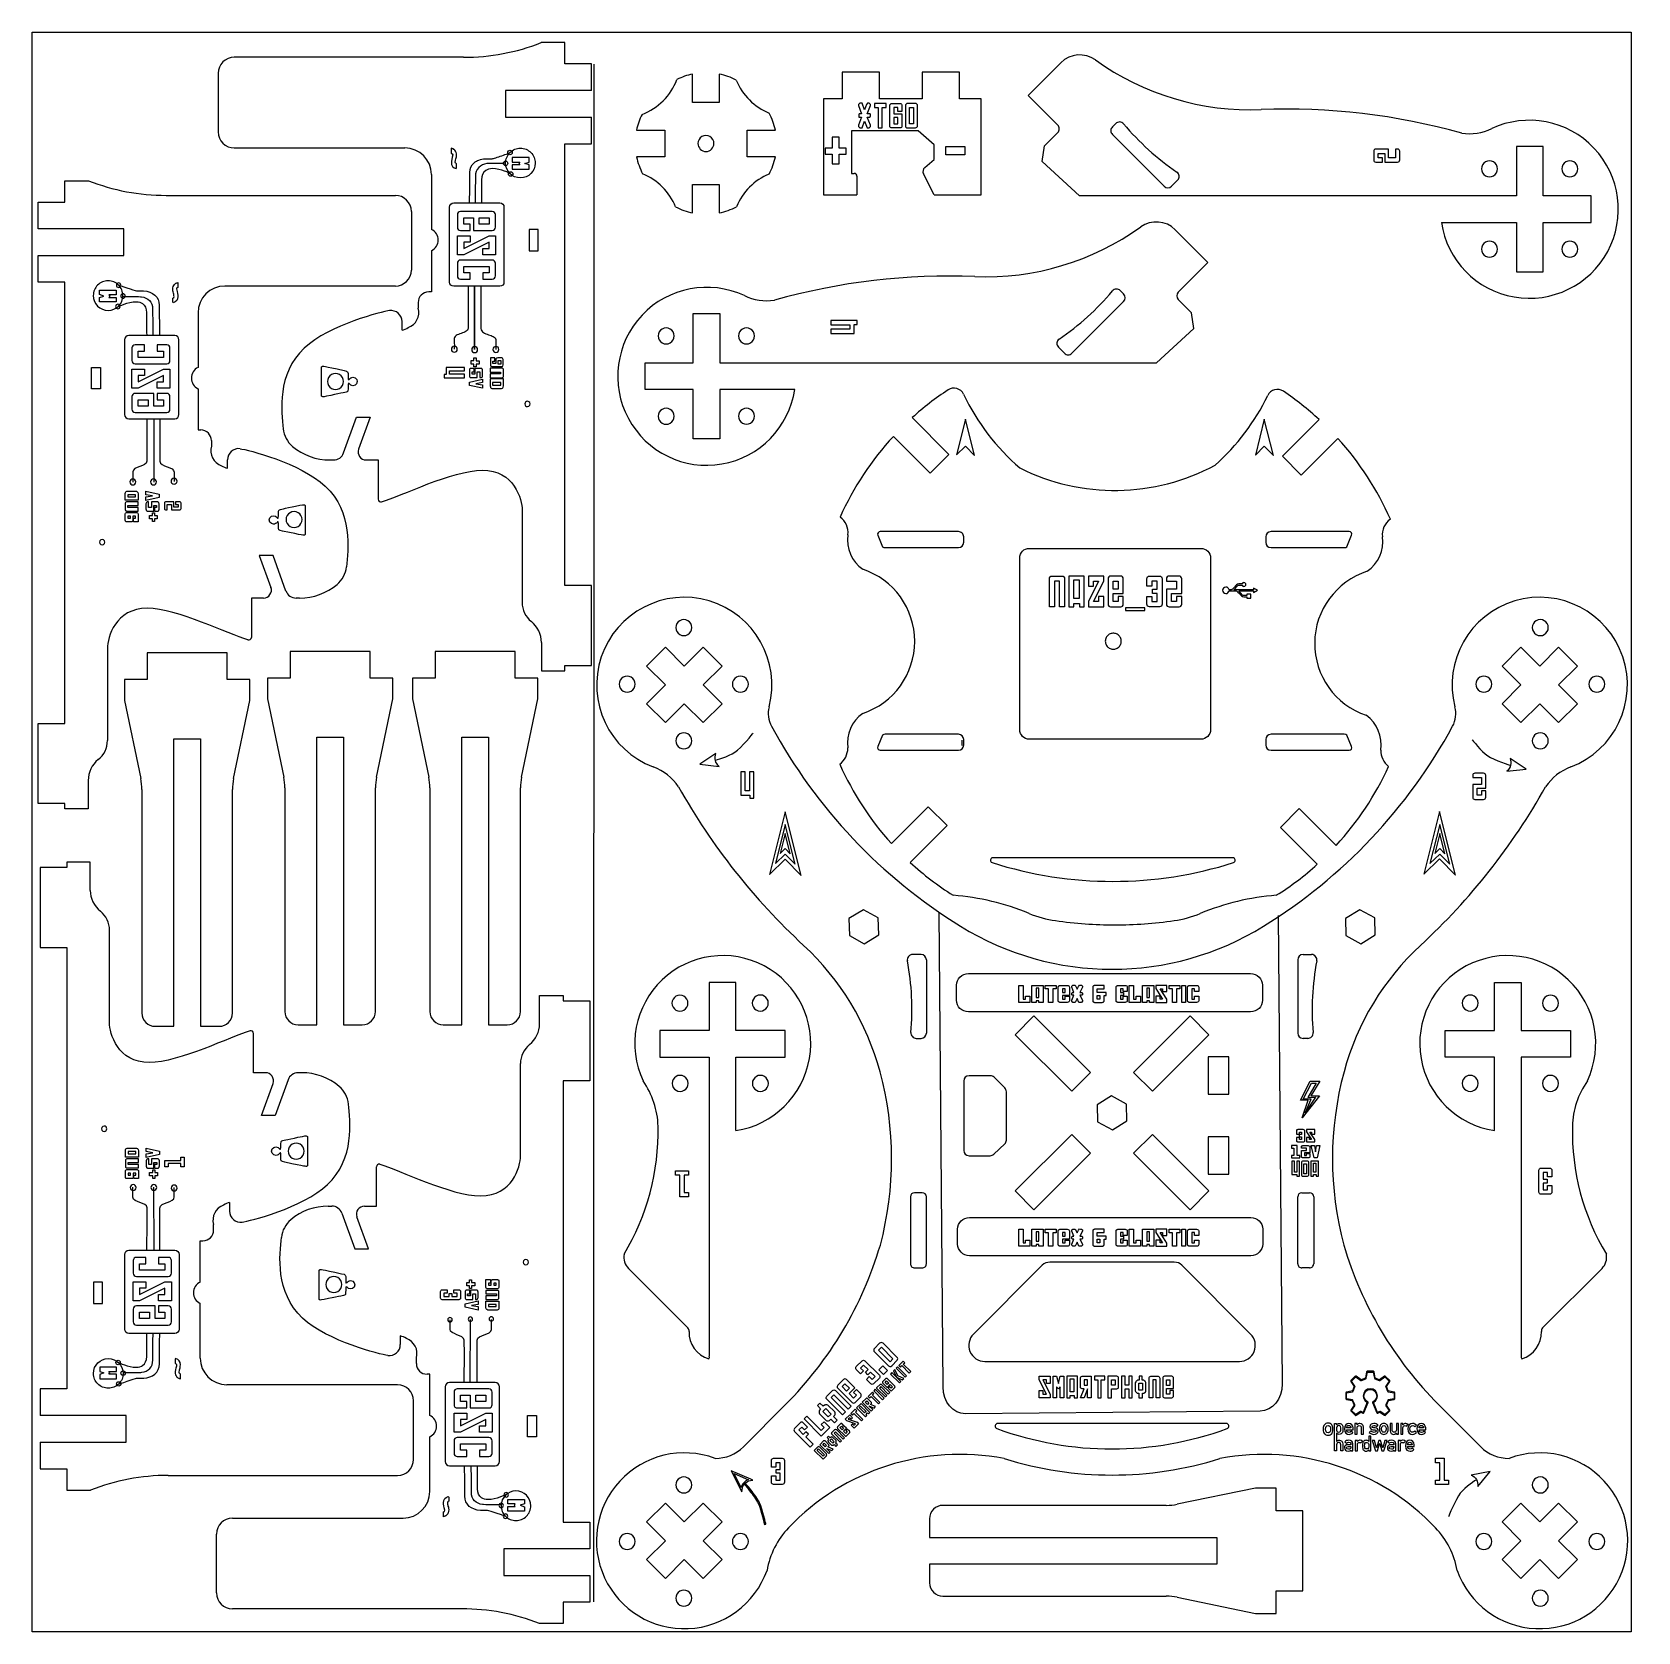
# Model space of a CAD drawing. Extents: x 0 to 911, y 61 to 967.
import ezdxf

# ---------------------------------------------------------------- set-up
doc = ezdxf.new("R2010")
doc.units = 0
doc.layers.add('corte', color=7, linetype='CONTINUOUS')
doc.layers.add('Grabado', color=7, linetype='CONTINUOUS')

msp = doc.modelspace()

# ---------------------------------------------------------------- linework, layer by layer
at = {"layer": 'corte', "color": 1}
for points in [[(302.242814, 961.440137), (288.863998, 961.440137)], [(302.242814, 949.345673), (302.242814, 961.440137)], [(244.793967, 953.125172), (114.778227, 953.125172)], [(317.360927, 949.345673), (302.242814, 949.345673)], [(317.360927, 934.227594), (317.360927, 949.345673)], [(581.753503, 914.728109), (564.99716, 931.484451), (583.576999, 950.064291)], [(105.70738, 944.054324), (105.70738, 910.794464)], [(374.713621, 927.575511), (374.713621, 943.65214)], [(389.831726, 943.65214), (389.831726, 927.575511)], [(459.473656, 944.783779), (459.473656, 929.665665)], [(480.63901, 944.783779), (459.473656, 944.783779)], [(480.63901, 929.665665), (480.63901, 944.783779)], [(504.82798, 944.783779), (504.82798, 929.665665)], [(525.993334, 944.783779), (504.82798, 944.783779)], [(525.993334, 929.665665), (525.993334, 944.783779)], [(317.360927, 934.227594), (268.680609, 934.227594), (268.680609, 919.109514), (317.360927, 919.109514)], [(459.473656, 929.665665), (448.890975, 929.665665)], [(448.890975, 929.665665), (448.890975, 875.240494)], [(504.82798, 929.665665), (480.63901, 929.665665)], [(538.390185, 929.665665), (525.993334, 929.665665)], [(538.390185, 875.240494), (538.390185, 929.665665)], [(389.831726, 927.575511), (374.713621, 927.575511)], [(317.360927, 903.991349), (317.360927, 919.109514)], [(342.889696, 911.827944), (358.966293, 911.827944)], [(358.966293, 911.827944), (358.966293, 896.709839)], [(405.579378, 911.828192), (421.65593, 911.828192)], [(405.579378, 896.710087), (405.579378, 911.828192)], [(506.339071, 890.641453), (511.631129, 895.271981), (511.631129, 903.586946), (502.560264, 911.52397), (464.764988, 911.52397), (464.764988, 887.334957), (466.392406, 887.334957)], [(612.754846, 913.659095), (614.673352, 915.577593)], [(114.778227, 901.723616), (211.534192, 901.723616)], [(302.242814, 903.991349), (317.360927, 903.991349)], [(302.242814, 653.816894), (302.242814, 903.991349)], [(594.074364, 874.650294), (572.94165, 894.120015), (574.312812, 903.011364), (581.753503, 910.452055)], [(884.154797, 859.532189), (884.154797, 874.650294), (856.942197, 874.650294), (856.942197, 902.618805), (841.824086, 902.618805), (841.824086, 874.650294), (594.074364, 874.650294)], [(642.071, 880.066887), (612.754846, 909.383042)], [(358.966293, 896.709839), (342.889746, 896.709839)], [(421.65593, 896.710087), (405.579378, 896.710087)], [(226.652271, 886.605537), (226.652271, 855.61341)], [(467.904214, 885.823192), (467.904214, 875.240494)], [(511.631129, 875.240494), (505.636693, 886.992003)], [(649.738422, 883.458264), (646.347045, 880.066887)], [(3.55614, 840.847236), (52.236457, 840.847236), (52.236457, 855.965342), (3.55614, 855.965342), (3.55614, 871.083455), (18.674252, 871.083455), (18.674252, 883.177935), (32.053068, 883.177935)], [(76.123099, 874.862979), (206.138839, 874.862979)], [(374.713954, 880.962435), (389.832059, 880.962435)], [(374.713954, 864.885892), (374.713954, 880.962435)], [(389.832059, 880.962435), (389.831726, 864.915417)], [(448.890975, 875.240494), (467.904214, 875.240494)], [(511.631129, 875.240494), (538.390185, 875.240494)], [(215.209686, 865.792115), (215.209686, 832.532271)], [(799.280851, 859.532189), (841.824086, 859.532189), (841.824086, 831.563687), (856.942197, 831.563687), (856.942197, 859.532189)], [(856.942197, 859.532189), (884.154797, 859.532189)], [(666.883885, 836.810978), (648.304003, 855.39086)], [(3.55614, 825.729123), (3.55614, 840.847236)], [(226.652271, 843.518946), (226.652271, 820.14427)], [(650.127576, 820.054636), (666.883885, 836.810978)], [(31.978188, 543.223729), (31.978188, 527.176694), (18.674252, 527.176694), (18.674252, 530.200318), (3.55614, 530.200318), (3.55614, 575.554642), (18.674252, 575.554642), (18.674252, 825.729123), (3.55614, 825.729123)], [(206.138839, 823.461407), (109.382874, 823.461407)], [(226.652271, 820.14427), (225.095109, 820.14427)], [(619.126233, 818.985622), (617.207684, 820.904129)], [(219.047877, 814.097038), (219.047877, 810.925539)], [(589.810053, 785.393423), (619.126233, 814.709578)], [(657.568216, 808.3379), (650.127576, 815.778591)], [(94.264795, 808.343302), (94.264795, 777.351175)], [(209.94136, 798.432484), (209.94136, 803.309625)], [(374.938841, 807.945333), (390.056946, 807.945333)], [(374.938841, 779.97683), (374.938841, 807.945333)], [(390.056946, 807.945333), (390.056946, 779.97683)], [(658.939352, 799.446551), (657.568216, 808.3379)], [(637.806638, 779.97683), (658.939352, 799.446551)], [(582.142597, 788.7848), (585.534, 785.393423)], [(33.792364, 777.351175), (38.93252, 777.351175)], [(33.792364, 765.256686), (33.792364, 777.351175)], [(38.93252, 777.351175), (38.93252, 765.256686)], [(347.726238, 779.97683), (374.938841, 779.97683)], [(347.726238, 764.858725), (347.726238, 779.97683)], [(390.056946, 779.97683), (637.806638, 779.97683)], [(38.93252, 765.256686), (33.792364, 765.256686)], [(94.264795, 765.256686), (94.264795, 741.882026), (95.821957, 741.882026)], [(374.938841, 764.858725), (347.726238, 764.858725)], [(374.938841, 736.890214), (374.938841, 764.858725)], [(390.056946, 764.858725), (390.056946, 736.890214)], [(432.600185, 764.858725), (390.056946, 764.858725)], [(176.797895, 728.850918), (184.153713, 749.060923)], [(184.153713, 749.060923), (191.916145, 749.060923)], [(191.916145, 749.060923), (185.327473, 730.958652)], [(488.541943, 738.237329), (509.385539, 717.356817), (520.075655, 728.046933), (499.232059, 748.927445)], [(729.955388, 747.821516), (709.1118, 726.97792), (719.801916, 716.287804), (740.645503, 737.1314)], [(101.869189, 735.834777), (101.869189, 732.663304)], [(390.056946, 736.890214), (374.938841, 736.890214)], [(110.975706, 720.170257), (110.975706, 725.047398)], [(169.095196, 724.871996), (171.115292, 724.871996)], [(189.589361, 724.871996), (196.416027, 724.871996)], [(196.416027, 724.871996), (196.416027, 702.603922)], [(278.053836, 696.42101), (278.053836, 644.110143)], [(525.397101, 684.288488), (481.104179, 684.288488)], [(747.014263, 684.288488), (702.721332, 684.288488)], [(479.70205, 682.211321), (482.348254, 675.648505)], [(483.903889, 675.217623), (525.397101, 675.217623)], [(528.420726, 678.241239), (528.420726, 681.264863)], [(699.697716, 681.264863), (699.697716, 678.241239)], [(702.721332, 675.217623), (744.214544, 675.217623)], [(745.770188, 675.648505), (748.416383, 682.211321)], [(144.119171, 650.588726), (136.763353, 670.79873), (129.000921, 670.79873), (135.589593, 652.696399)], [(131.327705, 646.609761), (124.501039, 646.609761), (124.501039, 624.341721)], [(151.82187, 646.609761), (149.801774, 646.609761)], [(317.360927, 653.816894), (302.242814, 653.816894)], [(317.360927, 608.462571), (317.360927, 653.816894)], [(288.938878, 621.485973), (288.938878, 605.438955)], [(42.86323, 618.158758), (42.86323, 565.84795)], [(110.76774, 615.523409), (65.413408, 615.523409)], [(65.413408, 615.523409), (65.413408, 600.405295)], [(110.76774, 600.405295), (110.76774, 615.523409)], [(191.844189, 616.371426), (146.489859, 616.371426)], [(146.489859, 616.371426), (146.489859, 601.253312)], [(191.844189, 601.253312), (191.844189, 616.371426)], [(274.090657, 616.371426), (228.736333, 616.371426)], [(228.736333, 616.371426), (228.736333, 601.253312)], [(274.090657, 601.253312), (274.090657, 616.371426)], [(133.63947, 601.253312), (133.63947, 589.461185)], [(146.489859, 601.253312), (133.63947, 601.253312)], [(204.694586, 601.253312), (191.844189, 601.253312)], [(204.694586, 589.461185), (204.694586, 601.253312)], [(215.885902, 601.253312), (215.885902, 589.461185)], [(228.736333, 601.253312), (215.885902, 601.253312)], [(286.941089, 601.253312), (274.090657, 601.253312)], [(286.941089, 589.461185), (286.941089, 601.253312)], [(288.938878, 605.438955), (302.242814, 605.438955)], [(302.242814, 608.462571), (317.360927, 608.462571)], [(302.242814, 605.438955), (302.242814, 608.462571)], [(52.563019, 600.405295), (52.563019, 588.613168)], [(65.413408, 600.405295), (52.563019, 600.405295)], [(123.618138, 600.405295), (110.76774, 600.405295)], [(123.618138, 588.613168), (123.618138, 600.405295)], [(52.563019, 588.613168), (61.760049, 544.2575)], [(114.421099, 544.2575), (123.618138, 588.613168)], [(133.63947, 589.461185), (142.836501, 545.105517)], [(195.497548, 545.105517), (204.694586, 589.461185)], [(215.885902, 589.461185), (225.082957, 545.105517)], [(277.744033, 545.105517), (286.941089, 589.461185)], [(80.53153, 566.843099), (95.649635, 566.843099)], [(80.53153, 403.869929), (80.53153, 566.843099)], [(95.649635, 566.843099), (95.649635, 403.869929)], [(161.607973, 567.691116), (176.726087, 567.691116)], [(161.607973, 404.717938), (161.607973, 567.691116)], [(176.726087, 567.691116), (176.726087, 404.717938)], [(243.854498, 567.691116), (258.972578, 567.691116)], [(243.854498, 404.717938), (243.854498, 567.691116)], [(258.972578, 567.691116), (258.972578, 404.717938)], [(482.348254, 568.959971), (479.70205, 562.397156)], [(525.397101, 569.390819), (483.903889, 569.390819)], [(528.420726, 563.343588), (528.420726, 566.367203)], [(699.697716, 566.367203), (699.697716, 563.343588)], [(744.214544, 569.390819), (702.721332, 569.390819)], [(748.416383, 562.397156), (745.770188, 568.959971)], [(481.104179, 560.319972), (525.397101, 560.319972)], [(702.721332, 560.319972), (747.014263, 560.319972)], [(62.389792, 538.118705), (62.389792, 411.428926)], [(113.791365, 411.428926), (113.791365, 538.118705)], [(143.466243, 538.966722), (143.466243, 412.276935)], [(194.867813, 412.276935), (194.867813, 538.966722)], [(225.712717, 538.966722), (225.712717, 412.276935)], [(277.114273, 412.276935), (277.114273, 538.966722)], [(498.126131, 496.750037), (519.006642, 517.630591), (508.316526, 528.320707), (487.436015, 507.440153)], [(739.613405, 506.408046), (718.732903, 527.251659), (708.042787, 516.561535), (728.923289, 495.71793)], [(4.741504, 493.971097), (4.741504, 448.616774)], [(19.859617, 493.971097), (4.741504, 493.971097)], [(19.859617, 496.994713), (19.859617, 493.971097)], [(33.163553, 496.994713), (19.859617, 496.994713)], [(33.163553, 480.94761), (33.163553, 496.994713)], [(681.015605, 499.382075), (544.952617, 499.382075)], [(44.048596, 406.012658), (44.048596, 458.32344)], [(4.741504, 448.616774), (19.859617, 448.616774)], [(19.859617, 448.616774), (19.859617, 198.442233)], [(504.240134, 444.561674), (499.444008, 444.561674)], [(507.263759, 441.538058), (507.263759, 400.078749)], [(717.828786, 441.538058), (717.828786, 400.078749)], [(720.85241, 444.561674), (725.648536, 444.561674)], [(399.24995, 344.767775), (399.24995, 386.446484), (427.218451, 386.446484), (427.218451, 401.564596), (399.24995, 401.564596), (399.24995, 428.777195), (384.131838, 428.777195), (384.131838, 401.564596), (356.163344, 401.564596), (356.163344, 386.446484)], [(829.467235, 428.777158), (844.58534, 428.777158)], [(829.467235, 401.564564), (829.467235, 428.777158)], [(844.58534, 428.777158), (844.58534, 401.564564)], [(287.954901, 405.337236), (287.954901, 421.384271), (301.258835, 421.384271), (301.258835, 418.360647), (316.376949, 418.360647), (316.376949, 373.006323), (301.258835, 373.006323), (301.258835, 122.831842), (316.376949, 122.831842)], [(557.58164, 399.094198), (568.271756, 409.784314)], [(600.342104, 377.713983), (568.271756, 409.784314)], [(624.75044, 377.713983), (656.820796, 409.784314)], [(635.440556, 367.023868), (667.510912, 399.094198), (656.820796, 409.784314)], [(69.948849, 403.869929), (80.53153, 403.869929)], [(95.649635, 403.869929), (106.232308, 403.869929)], [(151.0253, 404.717938), (161.607973, 404.717938)], [(176.726087, 404.717938), (187.308757, 404.717938)], [(233.2718, 404.717938), (243.854498, 404.717938)], [(258.972578, 404.717938), (269.55519, 404.717938)], [(801.498733, 401.564564), (829.467235, 401.564564)], [(801.498733, 386.446459), (801.498733, 401.564564)], [(844.58534, 401.564564), (872.553834, 401.564564)], [(872.553834, 401.564564), (872.553834, 386.446459)], [(125.686404, 377.561587), (125.686404, 399.829661)], [(501.526961, 397.055158), (504.240134, 397.055158)], [(589.651988, 367.023868), (557.58164, 399.094198)], [(723.565583, 397.055158), (720.85241, 397.055158)], [(277.069858, 330.402207), (277.069858, 382.713015)], [(356.163344, 386.446484), (384.131838, 386.446484)], [(384.131838, 386.446484), (384.131838, 216.902495)], [(829.467235, 386.446459), (801.498733, 386.446459)], [(829.467235, 344.76774), (829.467235, 386.446459)], [(844.58534, 386.446459), (844.58534, 216.902461)], [(872.553834, 386.446459), (844.58534, 386.446459)], [(132.513071, 377.561587), (125.686404, 377.561587)], [(145.304537, 373.582664), (137.948718, 353.37266)], [(153.007235, 377.561587), (150.987139, 377.561587)], [(543.536978, 375.889762), (531.452737, 375.889762)], [(551.732493, 368.946701), (545.675004, 375.004172)], [(589.651988, 367.023868), (600.342104, 377.713983)], [(635.440556, 367.023868), (624.75044, 377.713983)], [(130.186287, 353.37266), (136.774958, 371.475016)], [(528.429112, 372.866146), (528.429112, 333.559054)], [(552.618091, 339.436131), (552.618091, 366.808674)], [(137.948718, 353.37266), (130.186287, 353.37266)], [(545.436062, 331.359161), (551.668792, 337.236238)], [(589.651988, 342.615531), (557.58164, 310.545133)], [(600.342104, 331.925415), (589.651988, 342.615531)], [(624.75044, 331.925415), (635.440556, 342.615531)], [(635.440556, 342.615531), (667.510912, 310.545133)], [(531.452737, 330.535438), (543.361737, 330.535438)], [(600.342104, 331.925415), (568.271756, 299.855017)], [(624.75044, 331.925415), (656.820796, 299.855017), (667.510912, 310.545133)], [(188.605386, 301.951204), (195.432052, 301.951204), (195.432052, 324.219244)], [(568.271756, 299.855017), (557.58164, 310.545133)], [(112.161071, 304.001099), (112.161071, 299.123957)], [(168.111221, 301.951204), (170.131317, 301.951204)], [(498.192894, 307.141732), (498.192894, 269.332667)], [(504.844857, 309.560591), (500.611786, 309.560591)], [(507.263759, 269.332667), (507.263759, 307.141732)], [(717.828786, 269.332667), (717.828786, 307.141732)], [(720.247687, 309.560591), (724.480758, 309.560591)], [(726.899651, 307.141732), (726.899651, 269.332667)], [(103.054554, 288.33663), (103.054554, 291.508043)], [(175.813919, 297.972239), (183.169738, 277.762234), (190.932169, 277.762234), (184.343498, 295.864566)], [(95.45016, 282.289398), (97.007322, 282.289398)], [(95.45016, 258.914722), (95.45016, 282.289398)], [(372.044649, 232.921378), (338.342503, 266.623504)], [(500.611786, 266.913723), (504.844857, 266.913723)], [(533.951007, 229.401703), (572.964048, 268.414736)], [(647.85246, 270.185915), (577.240093, 270.185915)], [(691.141546, 229.401703), (652.128504, 268.414736)], [(724.480758, 266.913723), (720.247687, 266.913723)], [(856.672533, 232.921344), (890.374676, 266.62347)], [(95.45016, 215.828046), (95.45016, 246.820173)], [(208.957385, 228.390708), (208.957385, 223.513567)], [(218.063902, 212.726188), (218.063902, 215.897661)], [(540.365078, 213.916775), (684.727475, 213.916775)], [(207.324204, 200.709966), (110.568239, 200.709966)], [(225.668296, 183.304279), (225.668296, 206.678939), (224.111134, 206.678939)], [(19.859617, 198.442233), (4.741504, 198.442233)], [(4.741504, 198.442233), (4.741504, 183.32458)], [(216.395052, 158.379258), (216.395052, 191.639119)], [(4.741504, 168.206415), (53.421822, 168.206415), (53.421822, 183.32458), (4.741504, 183.32458)], [(281.000568, 171.20979), (281.000568, 183.304279)], [(281.000568, 183.304279), (286.140723, 183.304279)], [(286.140723, 183.304279), (286.140723, 171.20979)], [(427.394151, 189.48371), (403.496321, 165.585854)], [(797.698394, 189.48371), (821.596189, 165.585854)], [(677.299106, 178.787006), (547.793438, 178.787006)], [(4.741504, 168.206415), (4.741504, 153.087909)], [(225.668296, 140.217663), (225.668296, 171.20979)], [(286.140723, 171.20979), (281.000568, 171.20979)], [(4.741504, 153.087909), (19.859617, 153.087909)], [(19.859617, 153.087909), (19.859617, 140.993446)], [(77.308464, 149.308411), (207.324204, 149.308411)], [(19.859617, 140.993446), (33.238433, 140.993446)], [(693.801098, 142.161164), (649.44543, 132.964108)], [(705.593225, 142.161164), (693.801098, 142.161164)], [(705.593225, 129.310818), (705.593225, 142.161164)], [(643.306635, 132.334434), (516.616848, 132.334434)], [(720.711339, 129.310818), (705.593225, 129.310818)], [(720.711339, 83.956409), (720.711339, 129.310818)], [(113.794249, 125.099558), (210.550216, 125.099558)], [(316.376949, 122.831842), (316.376949, 107.713728)], [(509.057851, 124.775351), (509.057851, 114.192653)], [(104.723401, 82.768855), (104.723401, 116.028694)], [(509.057851, 114.192653), (672.031029, 114.192653)], [(672.031029, 114.192653), (672.031029, 99.074574)], [(316.376949, 107.713728), (267.696631, 107.713728), (267.696631, 92.595623), (316.376949, 92.595623), (316.376949, 77.477514), (301.258835, 77.477514), (301.258835, 65.383033), (287.880021, 65.383033)], [(509.057851, 99.074574), (509.057851, 88.491875)], [(672.031029, 99.074574), (509.057851, 99.074574)], [(705.593225, 83.956409), (720.711339, 83.956409)], [(705.593225, 71.106063), (705.593225, 83.956409)], [(243.809989, 73.69799), (113.794249, 73.69799)], [(516.616848, 80.932793), (643.306635, 80.932793)], [(649.44543, 80.303118), (693.801098, 71.106063)], [(693.801098, 71.106063), (705.593225, 71.106063)]]:
    msp.add_lwpolyline(points, dxfattribs=at)
for points in [[(386.808272, 904.269016)], [(826.615275, 885.323685)], [(872.151017, 885.323685)], [(287.1247, 855.61341), (281.984545, 855.61341), (281.984545, 843.518946), (287.1247, 843.518946)], [(826.615275, 839.795529)], [(872.151017, 839.787934)], [(359.730018, 799.721077)], [(405.265761, 799.721077)], [(172.2271, 764.812005)], [(281.07746, 755.10824)], [(359.730018, 754.185334)], [(405.265761, 754.192921)], [(148.689966, 695.620609)], [(39.839606, 679.869604)], [(374.232868, 629.867148)], [(859.930566, 629.867148)], [(617.7846, 622.149256), (617.754734, 622.678323), (617.664067, 623.194589), (617.513667, 623.699123), (617.305667, 624.186589), (617.039, 624.640989), (616.726467, 625.065523), (616.3638, 625.449523), (615.959534, 625.786589), (615.517934, 626.077789), (615.046467, 626.315656), (614.551534, 626.494856), (614.038467, 626.615389), (613.513667, 626.678323), (612.988867, 626.678323), (612.464067, 626.615389), (611.951, 626.494856), (611.455, 626.315656), (610.9846, 626.077789), (610.543, 625.786589), (610.138734, 625.449523), (609.776067, 625.065523), (609.463534, 624.640989), (609.196867, 624.186589), (608.988867, 623.699123), (608.838467, 623.194589), (608.746734, 622.678323), (608.717934, 622.149256), (608.746734, 621.624456), (608.838467, 621.102856), (608.988867, 620.59939), (609.196867, 620.11619), (609.463534, 619.657523), (609.776067, 619.23299), (610.138734, 618.84899), (610.543, 618.511923), (610.9846, 618.223923), (611.455, 617.987123), (611.951, 617.803656), (612.464067, 617.682056), (612.988867, 617.62019), (613.513667, 617.62019), (614.038467, 617.682056), (614.551534, 617.803656), (615.046467, 617.987123), (615.517934, 618.223923), (615.959534, 618.511923), (616.3638, 618.84899), (616.726467, 619.23299), (617.039, 619.657523), (617.305667, 620.11619), (617.513667, 620.59939), (617.664067, 621.102856), (617.754734, 621.624456)], [(348.611212, 608.064627), (359.301327, 597.374503), (348.611212, 586.684387), (359.301327, 575.994271), (369.991443, 586.684387), (380.681568, 575.994271), (391.371684, 586.684387), (380.681559, 597.374503), (391.371684, 608.064627), (380.681568, 618.754743), (369.991443, 608.064627), (359.301327, 618.754743)], [(833.720845, 608.064627), (844.410961, 597.374503), (833.720845, 586.684387), (844.410961, 575.994271), (855.101077, 586.684387), (865.791201, 575.994271), (876.481317, 586.684387), (865.791193, 597.374503), (876.481317, 608.064627), (865.791201, 618.754743), (855.101077, 608.064627), (844.410961, 618.754743)], [(342.162521, 597.796792)], [(406.303224, 597.796792)], [(827.860167, 597.796792)], [(892.00088, 597.796792)], [(374.232877, 565.726436)], [(859.930566, 565.726436)], [(480.216788, 455.703109), (479.983956, 465.301573), (471.555028, 469.899171), (463.358924, 464.898305), (463.591756, 455.299841), (472.020684, 450.702243)], [(761.73362, 455.703109), (761.500788, 465.301573), (753.071861, 469.899171), (744.875757, 464.898305), (745.108589, 455.299841), (753.537516, 450.702243)], [(815.63471, 421.611172)], [(861.170453, 421.482054)], [(367.546729, 412.411226)], [(413.082471, 412.540344)], [(666.971469, 365.402381), (678.763597, 365.402381), (678.763597, 386.567692), (666.971469, 386.567692)], [(815.589569, 376.07543)], [(861.125311, 376.07543)], [(367.59187, 367.004599)], [(413.127613, 367.004599)], [(620.975208, 350.222093), (620.742376, 359.820557), (612.313449, 364.418146), (604.117344, 359.417272), (604.350176, 349.818808), (612.779104, 345.221219)], [(41.024971, 347.325428)], [(149.875331, 337.621663)], [(666.971469, 320.048057), (678.763597, 320.048057), (678.763597, 341.213368), (666.971469, 341.213368)], [(280.093482, 268.691361)], [(34.977731, 246.820173), (40.117887, 246.820173), (40.117887, 258.914722), (34.977731, 258.914722)], [(171.243125, 252.940356)], [(374.232877, 143.912895)], [(859.930566, 143.912895)], [(348.611212, 122.954995), (359.301327, 112.264871), (348.611212, 101.574755), (359.301327, 90.884639), (369.991443, 101.574755), (380.681568, 90.884639), (391.371684, 101.574755), (380.681559, 112.264871), (391.371684, 122.954995), (380.681568, 133.645111), (369.991443, 122.954995), (359.301327, 133.645111)], [(833.720845, 122.954995), (844.410961, 112.264871), (833.720845, 101.574755), (844.410961, 90.884639), (855.101077, 101.574755), (865.791201, 90.884639), (876.481317, 101.574755), (865.791193, 112.264871), (876.481317, 122.954995), (865.791201, 133.645111), (855.101077, 122.954995), (844.410961, 133.645111)], [(342.162521, 111.842582)], [(406.303224, 111.842582)], [(827.860167, 111.842582)], [(892.00088, 111.842582)], [(374.232868, 79.772183)], [(859.930566, 79.772183)]]:
    msp.add_lwpolyline(points, close=True, dxfattribs=at)
for points in [[(244.793967, 953.125172), (259.87389, 953.12517), (274.820821, 955.945299), (288.863998, 961.440137)], [(114.778227, 953.125172), (109.768541, 953.125162), (105.70739, 949.064011), (105.70738, 944.054324)], [(603.072141, 951.663548), (597.057884, 955.97261), (588.808601, 955.295892), (583.576999, 950.064291)], [(603.072141, 951.663548), (630.416714, 932.071868), (663.514354, 922.15956), (697.126478, 923.495511)], [(346.020252, 920.747564), (355.129135, 924.218367), (362.323215, 931.412514), (365.793933, 940.52143)], [(374.713621, 943.65214), (371.626634, 942.966423), (368.632313, 941.91545), (365.793933, 940.52143)], [(399.463922, 940.189228), (396.415526, 941.753083), (393.178057, 942.917), (389.831726, 943.65214)], [(399.463922, 940.189228), (402.948971, 931.693229), (409.694282, 924.948806), (418.190739, 921.464876)], [(346.020252, 920.747564), (344.62629, 917.909199), (343.575369, 914.914901), (342.889696, 911.827944)], [(421.65593, 911.828192), (420.920435, 915.176171), (419.755744, 918.415175), (418.190739, 921.464876)], [(810.825111, 910.087563), (773.864016, 920.4958), (735.494802, 925.020502), (697.126478, 923.495511)], [(885.832212, 901.651251), (870.899906, 917.445213), (847.530407, 921.899595), (827.835277, 912.705854)], [(105.70738, 910.794464), (105.70739, 905.784777), (109.768541, 901.723626), (114.778227, 901.723616)], [(582.639104, 912.590082), (582.639104, 913.391998), (582.320544, 914.161069), (581.753503, 914.728109)], [(581.753503, 910.452055), (582.320544, 911.019095), (582.639104, 911.788166), (582.639104, 912.590082)], [(612.754846, 913.659095), (612.187805, 913.092056), (611.869244, 912.322985), (611.869244, 911.521069)], [(611.869244, 911.521069), (611.869244, 910.719153), (612.187805, 909.950081), (612.754846, 909.383042)], [(616.94222, 916.460357), (616.095645, 916.497027), (615.272533, 916.176773), (614.673352, 915.577593)], [(619.126259, 915.384714), (618.581132, 916.03346), (617.788794, 916.423687), (616.94222, 916.460357)], [(619.126259, 915.384714), (627.892059, 904.952646), (638.045601, 895.770547), (649.303725, 888.094484)], [(810.825111, 910.087563), (816.629085, 909.294127), (822.53857, 910.203744), (827.835277, 912.705854)], [(226.652271, 886.605537), (226.652255, 894.955015), (219.88367, 901.7236), (211.534192, 901.723616)], [(380.00432, 908.199134), (378.600644, 907.388339), (377.736413, 905.890032), (377.737407, 904.269016)], [(377.737407, 904.269016), (377.738943, 901.765252), (379.769076, 899.736365), (382.27284, 899.736365)], [(384.54136, 908.199134), (383.137684, 909.00993), (381.407996, 909.00993), (380.00432, 908.199134)], [(382.27284, 899.736365), (384.776604, 899.736365), (386.806736, 901.765252), (386.808272, 904.269016)], [(386.808272, 904.269016), (386.809267, 905.890032), (385.945036, 907.388339), (384.54136, 908.199134)], [(893.619188, 843.125943), (903.902232, 862.274886), (900.764519, 885.85729), (885.832212, 901.651251)], [(342.889746, 896.709839), (343.625241, 893.36186), (344.789934, 890.122856), (346.35494, 887.073155)], [(418.109485, 886.971438), (419.711135, 890.049165), (420.903393, 893.323144), (421.65593, 896.710087)], [(826.615275, 894.39455), (824.994259, 894.395544), (823.495952, 893.531313), (822.685157, 892.127637)], [(830.545394, 892.127637), (829.734599, 893.531313), (828.236292, 894.395544), (826.615275, 894.39455)], [(872.151017, 894.39455), (870.53, 894.395544), (869.031694, 893.531313), (868.220898, 892.127637)], [(876.081136, 892.127637), (875.27034, 893.531313), (873.772034, 894.395544), (872.151017, 894.39455)], [(365.076962, 868.351107), (361.592519, 876.845315), (354.849143, 883.588701), (346.35494, 887.073155)], [(418.109485, 886.971438), (409.715873, 883.500152), (403.048725, 876.831287), (399.5796, 868.436782)], [(467.904214, 885.823192), (467.904188, 886.658123), (467.227337, 887.334956), (466.392406, 887.334957)], [(506.339071, 890.641453), (505.296732, 889.729416), (505.007339, 888.225777), (505.636693, 886.992003)], [(650.610819, 885.87855), (650.52677, 886.774961), (650.047612, 887.587285), (649.303725, 888.094484)], [(649.738422, 883.458264), (650.375061, 884.094902), (650.694867, 884.982139), (650.610819, 885.87855)], [(822.685157, 892.127637), (821.874361, 890.723961), (821.874361, 888.994274), (822.685157, 887.590598)], [(822.685157, 887.590598), (823.495952, 886.186922), (824.994259, 885.322691), (826.615275, 885.323685)], [(826.615275, 885.323685), (828.236292, 885.322691), (829.734599, 886.186922), (830.545394, 887.590598)], [(830.545394, 887.590598), (831.35619, 888.994274), (831.35619, 890.723961), (830.545394, 892.127637)], [(868.220898, 892.127637), (867.410103, 890.723961), (867.410103, 888.994274), (868.220898, 887.590598)], [(868.220898, 887.590598), (869.031694, 886.186922), (870.53, 885.322691), (872.151017, 885.323685)], [(872.151017, 885.323685), (873.772034, 885.322691), (875.27034, 886.186922), (876.081136, 887.590598)], [(876.081136, 887.590598), (876.891931, 888.994274), (876.891931, 890.723961), (876.081136, 892.127637)], [(32.053068, 883.177935), (46.096246, 877.683101), (61.043177, 874.862974), (76.123099, 874.862979)], [(215.209686, 865.792115), (215.209686, 870.801808), (211.148532, 874.862969), (206.138839, 874.862979)], [(642.071, 880.066887), (643.251798, 878.886091), (645.166247, 878.886091), (646.347045, 880.066887)], [(365.076962, 868.351107), (368.126759, 866.78607), (371.365868, 865.621369), (374.713954, 864.885892)], [(389.831726, 864.915417), (393.220638, 865.659222), (396.497719, 866.84305), (399.5796, 868.436782)], [(534.754567, 828.822046), (568.366697, 827.486094), (601.464344, 837.398406), (628.808921, 856.990092)], [(648.304003, 855.39086), (643.072403, 860.62242), (634.82316, 861.299127), (628.808921, 856.990092)], [(799.280851, 859.532189), (802.495341, 838.03591), (819.116634, 821.01511), (840.530517, 817.291052)], [(230.464627, 849.566178), (230.464627, 852.147948), (228.981707, 854.500185), (226.652271, 855.61341)], [(226.652271, 843.518946), (228.981707, 844.632171), (230.464627, 846.984408), (230.464627, 849.566178)], [(826.615275, 848.866394), (824.994259, 848.867388), (823.495952, 848.003157), (822.685157, 846.599481)], [(830.545394, 846.599481), (829.734599, 848.003157), (828.236292, 848.867388), (826.615275, 848.866394)], [(872.151017, 848.858807), (870.530661, 848.858807), (869.033391, 847.994358), (868.223214, 846.591089)], [(876.078821, 846.591089), (875.268643, 847.994358), (873.771373, 848.858808), (872.151017, 848.858807)], [(822.685157, 846.599481), (821.874361, 845.195805), (821.874361, 843.466117), (822.685157, 842.062441)], [(822.685157, 842.062441), (823.495952, 840.658765), (824.994259, 839.794534), (826.615275, 839.795529)], [(826.615275, 839.795529), (828.236292, 839.794534), (829.734599, 840.658765), (830.545394, 842.062441)], [(830.545394, 842.062441), (831.35619, 843.466117), (831.35619, 845.195805), (830.545394, 846.599481)], [(840.530517, 817.291052), (861.9444, 813.566994), (883.336145, 823.977), (893.619188, 843.125943)], [(868.223214, 846.591089), (867.413036, 845.18782), (867.413036, 843.458921), (868.223214, 842.055652)], [(868.223214, 842.055652), (869.033391, 840.652383), (870.530661, 839.787934), (872.151017, 839.787934)], [(872.151017, 839.787934), (873.771373, 839.787934), (875.268643, 840.652383), (876.078821, 842.055652)], [(876.078821, 842.055652), (876.888999, 843.458921), (876.888999, 845.18782), (876.078821, 846.591089)], [(206.138839, 823.461407), (211.148532, 823.461417), (215.209686, 827.522578), (215.209686, 832.532271)], [(534.754567, 828.822046), (496.386242, 830.347038), (458.017029, 825.822336), (421.055934, 815.414098)], [(109.382874, 823.461407), (101.033386, 823.46139), (94.264797, 816.69279), (94.264795, 808.343302)], [(225.095109, 820.14427), (221.755318, 820.144263), (219.047884, 817.436829), (219.047877, 814.097038)], [(404.045767, 818.032389), (384.350639, 827.226134), (360.981139, 822.771756), (346.04883, 806.977796)], [(582.577285, 793.421011), (593.835434, 801.097072), (603.988999, 810.279174), (612.75482, 820.71125)], [(614.938838, 821.786869), (614.092275, 821.7502), (613.299946, 821.359981), (612.75482, 820.71125)], [(617.207684, 820.904129), (616.608505, 821.503294), (615.785401, 821.823539), (614.938838, 821.786869)], [(650.127576, 820.054636), (648.94678, 818.873838), (648.94678, 816.959388), (650.127576, 815.778591)], [(213.359728, 799.916601), (217.890663, 801.479332), (220.394771, 806.325824), (219.047877, 810.925539)], [(404.045767, 818.032389), (409.342475, 815.53028), (415.251959, 814.620662), (421.055934, 815.414098)], [(619.126233, 814.709578), (620.307029, 815.890375), (620.307029, 817.804825), (619.126233, 818.985622)], [(202.860315, 809.533411), (198.772166, 809.00443), (168.883228, 801.670457), (154.491762, 788.302308)], [(207.808747, 808.023352), (206.453144, 809.21484), (204.650192, 809.765028), (202.860315, 809.533411)], [(209.94136, 803.309625), (209.941364, 805.114425), (209.16435, 806.831863), (207.808747, 808.023352)], [(346.04883, 806.977796), (331.11652, 791.183837), (327.978804, 767.601433), (338.261845, 748.452488)], [(209.94136, 798.432484), (211.165062, 798.704584), (212.325386, 799.20835), (213.359728, 799.916601)], [(355.799899, 797.454164), (354.989104, 796.050488), (354.989104, 794.320801), (355.799899, 792.917125)], [(359.730018, 799.721077), (358.109002, 799.722071), (356.610695, 798.85784), (355.799899, 797.454164)], [(355.799899, 792.917125), (356.610695, 791.513449), (358.109002, 790.649218), (359.730018, 790.650212)], [(363.660137, 797.454164), (362.849342, 798.85784), (361.351035, 799.722071), (359.730018, 799.721077)], [(359.730018, 790.650212), (361.351035, 790.649218), (362.849342, 791.513449), (363.660137, 792.917125)], [(363.660137, 792.917125), (364.470933, 794.320801), (364.470933, 796.050488), (363.660137, 797.454164)], [(401.335642, 797.454164), (400.524846, 796.050488), (400.524846, 794.320801), (401.335642, 792.917125)], [(405.265761, 799.721077), (403.644744, 799.722071), (402.146437, 798.85784), (401.335642, 797.454164)], [(401.335642, 792.917125), (402.146437, 791.513449), (403.644744, 790.649218), (405.265761, 790.650212)], [(409.195879, 797.454164), (408.385084, 798.85784), (406.886777, 799.722071), (405.265761, 799.721077)], [(405.265761, 790.650212), (406.886777, 790.649218), (408.385084, 791.513449), (409.195879, 792.917125)], [(409.195879, 792.917125), (410.006675, 794.320801), (410.006675, 796.050488), (409.195879, 797.454164)], [(582.577285, 793.421011), (581.833403, 792.913811), (581.354248, 792.101487), (581.270201, 791.205079)], [(154.491762, 788.302308), (138.837875, 773.761423), (141.51956, 752.081296), (142.516338, 742.593595)], [(581.270201, 791.205079), (581.186155, 790.30867), (581.50596, 789.421436), (582.142597, 788.7848)], [(585.534, 785.393423), (586.101039, 784.826382), (586.87011, 784.507822), (587.672026, 784.507822)], [(587.672026, 784.507822), (588.473942, 784.507822), (589.243013, 784.826382), (589.810053, 785.393423)], [(94.264795, 777.351175), (91.935345, 776.237956), (90.452412, 773.885711), (90.452412, 771.30393)], [(90.452412, 771.30393), (90.452412, 768.722149), (91.935345, 766.369905), (94.264795, 765.256686)], [(168.291611, 771.617809), (167.479382, 770.213188), (167.479382, 768.48167), (168.291611, 767.077049)], [(172.2271, 773.882853), (170.604551, 773.886154), (169.10384, 773.02243), (168.291611, 771.617809)], [(168.291611, 767.077049), (169.10384, 765.672428), (170.604551, 764.808704), (172.2271, 764.812005)], [(176.162589, 771.617809), (175.35036, 773.02243), (173.849649, 773.886154), (172.2271, 773.882853)], [(172.2271, 764.812005), (173.849649, 764.808704), (175.35036, 765.672428), (176.162589, 767.077049)], [(176.162589, 767.077049), (176.974818, 768.48167), (176.974818, 770.213188), (176.162589, 771.617809)], [(524.514007, 765.39911), (522.82161, 765.871024), (521.007642, 765.583561), (519.544071, 764.611514)], [(528.359294, 762.153445), (527.60989, 763.742566), (526.206405, 764.927196), (524.514007, 765.39911)], [(709.675307, 763.874141), (708.21932, 764.857513), (706.407634, 765.159038), (704.711625, 764.700264)], [(281.07746, 758.131856), (280.243914, 758.129876), (279.56924, 757.453596), (279.56924, 756.620048)], [(279.56924, 756.620048), (279.56924, 755.786499), (280.243914, 755.11022), (281.07746, 755.10824)], [(282.38972, 757.376991), (282.118863, 757.845274), (281.618432, 758.133141), (281.07746, 758.131856)], [(281.07746, 755.10824), (281.618432, 755.106955), (282.118863, 755.394822), (282.38972, 755.863105)], [(282.38972, 755.863105), (282.660578, 756.331388), (282.660578, 756.908708), (282.38972, 757.376991)], [(391.350515, 722.61759), (412.764399, 726.341646), (429.385693, 743.362445), (432.600185, 764.858725)], [(519.544071, 764.611514), (512.389748, 759.900146), (505.599925, 754.657334), (499.232059, 748.927445)], [(528.359294, 762.153445), (535.927908, 746.104101), (546.830633, 731.852424), (560.340725, 720.348391)], [(670.962886, 722.016111), (683.456781, 733.046197), (693.615893, 746.466061), (700.841277, 761.484517)], [(704.711625, 764.700264), (703.015616, 764.24149), (701.602984, 763.06778), (700.841277, 761.484517)], [(729.955388, 747.821516), (723.610717, 753.677173), (716.831266, 759.043424), (709.675307, 763.874141)], [(338.261845, 748.452488), (348.544886, 729.303544), (369.936631, 718.893534), (391.350515, 722.61759)], [(355.799899, 751.918422), (354.989104, 750.514746), (354.989104, 748.785058), (355.799899, 747.381382)], [(359.730018, 754.185334), (358.109002, 754.186329), (356.610695, 753.322098), (355.799899, 751.918422)], [(355.799899, 747.381382), (356.610695, 745.977706), (358.109002, 745.113475), (359.730018, 745.11447)], [(363.660137, 751.918422), (362.849342, 753.322098), (361.351035, 754.186329), (359.730018, 754.185334)], [(359.730018, 745.11447), (361.351035, 745.113475), (362.849342, 745.977706), (363.660137, 747.381382)], [(363.660137, 747.381382), (364.470933, 748.785058), (364.470933, 750.514746), (363.660137, 751.918422)], [(401.335642, 751.926008), (400.524846, 750.522332), (400.524846, 748.792645), (401.335642, 747.388969)], [(405.265761, 754.192921), (403.644744, 754.193915), (402.146437, 753.329684), (401.335642, 751.926008)], [(401.335642, 747.388969), (402.146437, 745.985292), (403.644744, 745.121061), (405.265761, 745.122056)], [(409.195879, 751.926008), (408.385084, 753.329684), (406.886777, 754.193915), (405.265761, 754.192921)], [(405.265761, 745.122056), (406.886777, 745.121061), (408.385084, 745.985292), (409.195879, 747.388969)], [(409.195879, 747.388969), (410.006675, 748.792645), (410.006675, 750.522332), (409.195879, 751.926008)], [(101.869189, 735.834777), (101.869192, 739.174575), (99.161755, 741.882019), (95.821957, 741.882026)], [(142.516338, 742.593595), (142.925363, 738.700573), (144.828446, 735.117958), (147.825181, 732.599526)], [(488.541943, 738.237329), (476.062249, 724.711207), (465.850177, 709.257405), (458.300562, 692.473422)], [(101.869189, 732.663304), (100.52229, 728.063587), (103.026399, 723.217089), (107.557338, 721.654357)], [(113.108323, 729.761119), (111.75272, 728.569633), (110.975705, 726.852197), (110.975706, 725.047398)], [(118.056751, 731.271176), (116.266876, 731.502792), (114.463925, 730.952606), (113.108323, 729.761119)], [(118.056751, 731.271176), (122.1449, 730.742178), (152.033838, 723.40823), (166.425304, 710.040073)], [(147.825181, 732.599526), (153.781048, 727.594231), (161.315408, 724.85695), (169.095196, 724.871996)], [(171.115292, 724.871996), (173.657552, 724.871967), (175.928373, 726.461982), (176.797895, 728.850918)], [(185.327473, 730.958652), (184.821364, 729.568143), (185.025417, 728.018169), (185.874162, 726.806025)], [(770.357443, 691.263199), (762.979047, 708.047959), (752.946726, 723.535488), (740.645503, 737.1314)], [(107.557338, 721.654357), (108.591681, 720.946112), (109.752006, 720.442352), (110.975706, 720.170257)], [(185.874162, 726.806025), (186.722907, 725.593882), (188.109611, 724.872002), (189.589361, 724.871996)], [(560.340725, 720.348391), (595.274535, 702.805816), (636.57377, 703.428436), (670.962886, 722.016111)], [(198.345755, 701.151037), (209.364251, 704.320658), (238.39593, 719.013521), (255.416712, 719.070183)], [(255.416712, 719.070183), (273.555626, 719.130769), (278.053836, 702.568423), (278.053836, 696.42101)], [(166.425304, 710.040073), (182.079191, 695.499214), (179.397506, 673.819027), (178.400728, 664.331386)], [(196.416027, 702.603922), (196.416032, 702.129058), (196.639152, 701.68179), (197.018514, 701.396169)], [(197.018514, 701.396169), (197.397877, 701.110548), (197.889396, 701.019768), (198.345755, 701.151037)], [(144.759847, 693.353696), (143.949052, 691.95002), (143.949052, 690.220333), (144.759847, 688.816657)], [(148.689966, 695.620609), (147.068949, 695.621603), (145.570643, 694.757372), (144.759847, 693.353696)], [(152.620085, 693.353696), (151.809289, 694.757372), (150.310983, 695.621603), (148.689966, 695.620609)], [(152.620085, 688.816657), (153.43088, 690.220333), (153.43088, 691.95002), (152.620085, 693.353696)], [(462.762958, 682.526585), (463.254097, 686.416018), (461.532225, 690.25413), (458.300562, 692.473422)], [(144.759847, 688.816657), (145.570643, 687.412981), (147.068949, 686.54875), (148.689966, 686.549744)], [(148.689966, 686.549744), (150.310983, 686.54875), (151.809289, 687.412981), (152.620085, 688.816657)], [(479.851121, 683.622511), (479.570038, 683.206104), (479.514174, 682.677267), (479.70205, 682.211321)], [(481.104179, 684.288488), (480.601782, 684.28849), (480.132204, 684.038918), (479.851121, 683.622511)], [(527.535128, 683.40289), (526.968088, 683.969929), (526.199017, 684.288489), (525.397101, 684.288488)], [(528.420726, 681.264863), (528.420727, 682.066779), (528.102167, 682.83585), (527.535128, 683.40289)], [(702.721332, 684.288488), (701.051433, 684.288485), (699.697715, 682.934762), (699.697716, 681.264863)], [(748.267315, 683.622508), (747.986234, 684.038914), (747.516658, 684.288487), (747.014263, 684.288488)], [(748.416383, 682.211321), (748.604258, 682.677265), (748.548396, 683.206101), (748.267315, 683.622508)], [(770.357443, 691.263199), (767.108664, 689.069042), (765.357072, 685.244404), (765.818025, 681.35128)], [(38.530338, 679.113698), (38.260279, 678.645941), (38.260279, 678.069642), (38.530338, 677.601885)], [(39.839606, 679.869604), (39.299488, 679.869604), (38.800398, 679.581454), (38.530338, 679.113698)], [(38.530338, 677.601885), (38.800398, 677.134129), (39.299488, 676.845979), (39.839606, 676.845979)], [(41.148874, 679.113698), (40.878815, 679.581454), (40.379725, 679.869604), (39.839606, 679.869604)], [(39.839606, 676.845979), (40.379725, 676.845979), (40.878815, 677.134129), (41.148874, 677.601885)], [(41.148874, 677.601885), (41.418933, 678.069642), (41.418933, 678.645941), (41.148874, 679.113698)], [(462.762958, 682.526585), (461.632791, 674.923134), (464.885772, 667.332107), (471.170834, 662.906302)], [(482.348254, 675.648505), (482.81817, 675.366558), (483.355878, 675.217622), (483.903889, 675.217623)], [(525.397101, 675.217623), (527.067, 675.217622), (528.420723, 676.57134), (528.420726, 678.241239)], [(699.697716, 678.241239), (699.697719, 676.571343), (701.051436, 675.217626), (702.721332, 675.217623)], [(744.214544, 675.217623), (744.762558, 675.217621), (745.300269, 675.366556), (745.770188, 675.648505)], [(757.25823, 661.796798), (763.577428, 666.173724), (766.889187, 673.739293), (765.818025, 681.35128)], [(173.091885, 654.337325), (176.088618, 656.855755), (177.991701, 660.438366), (178.400728, 664.331386)], [(500.663256, 622.087419), (500.663256, 640.629902), (488.775302, 657.083383), (471.170834, 662.906302)], [(757.25823, 661.796798), (739.609077, 656.110631), (727.593812, 639.749827), (727.449991, 621.207863)], [(131.327705, 646.609761), (132.807451, 646.609769), (134.19415, 647.331647), (135.042894, 648.543785)], [(135.042894, 648.543785), (135.891639, 649.755924), (136.095695, 651.305893), (135.589593, 652.696399)], [(144.119171, 650.588726), (144.988679, 648.199773), (147.259503, 646.609739), (149.801774, 646.609761)], [(151.82187, 646.609761), (159.601663, 646.594725), (167.136023, 649.332017), (173.091885, 654.337325)], [(384.164065, 644.99026), (358.537616, 652.617859), (331.470703, 638.595503), (322.920134, 613.262068)], [(902.172382, 613.262075), (893.621804, 638.595499), (866.554895, 652.617843), (840.928454, 644.990244)], [(65.500354, 640.807922), (47.36144, 640.868253), (42.86323, 624.306188), (42.86323, 618.158758)], [(122.571311, 622.888827), (111.552815, 626.058389), (82.521136, 640.751303), (65.500354, 640.807922)], [(278.053836, 644.110143), (278.05384, 639.90298), (279.968045, 635.924369), (283.255414, 633.298836)], [(418.089182, 584.93542), (424.783807, 610.821269), (409.790514, 637.36266), (384.164065, 644.99026)], [(840.928454, 644.990244), (815.302013, 637.362645), (800.308721, 610.821264), (807.003336, 584.93542)], [(288.938878, 621.485973), (288.938866, 626.082887), (286.847325, 630.430075), (283.255414, 633.298836)], [(367.428916, 633.797267), (366.02524, 632.986471), (365.161009, 631.488165), (365.162004, 629.867148)], [(365.162004, 629.867148), (365.161009, 628.246131), (366.02524, 626.747825), (367.428916, 625.937029)], [(371.965956, 633.797267), (370.56228, 634.608062), (368.832592, 634.608062), (367.428916, 633.797267)], [(374.232868, 629.867148), (374.233863, 631.488165), (373.369632, 632.986471), (371.965956, 633.797267)], [(371.965956, 625.937029), (373.369632, 626.747825), (374.233863, 628.246131), (374.232868, 629.867148)], [(853.127367, 633.794977), (851.724088, 632.984794), (850.859633, 631.487514), (850.859633, 629.867148)], [(850.859633, 629.867148), (850.859633, 628.246782), (851.724088, 626.749501), (853.127366, 625.939318)], [(857.662833, 633.794977), (856.259555, 634.60516), (854.530645, 634.60516), (853.127367, 633.794977)], [(859.930566, 629.867148), (859.930566, 631.487514), (859.066111, 632.984794), (857.662833, 633.794977)], [(857.662833, 625.939318), (859.066112, 626.749501), (859.930567, 628.246782), (859.930566, 629.867148)], [(122.571311, 622.888827), (123.027672, 622.757558), (123.519192, 622.848339), (123.898555, 623.133962)], [(123.898555, 623.133962), (124.277918, 623.419585), (124.501037, 623.866856), (124.501039, 624.341721)], [(367.428916, 625.937029), (368.832592, 625.126234), (370.56228, 625.126234), (371.965956, 625.937029)], [(471.170834, 581.268536), (488.775302, 587.091455), (500.663256, 603.544936), (500.663256, 622.087419)], [(727.449991, 621.207863), (727.30617, 602.665898), (739.066197, 586.12068), (756.625023, 580.161422)], [(853.127366, 625.939318), (854.530645, 625.129135), (856.259555, 625.129135), (857.662833, 625.939318)], [(322.920134, 613.262068), (314.369565, 587.928633), (327.402591, 560.3717), (352.409782, 550.909378)], [(872.682779, 550.909378), (897.689955, 560.371719), (910.72296, 587.928651), (902.172382, 613.262075)], [(335.358569, 601.72691), (333.954892, 600.916115), (333.090661, 599.417808), (333.091656, 597.796792)], [(339.895608, 601.72691), (338.491932, 602.537706), (336.762245, 602.537706), (335.358569, 601.72691)], [(342.162521, 597.796792), (342.163515, 599.417808), (341.299284, 600.916115), (339.895608, 601.72691)], [(399.499272, 601.72691), (398.095596, 600.916115), (397.231365, 599.417808), (397.23236, 597.796792)], [(404.036312, 601.72691), (402.632636, 602.537706), (400.902948, 602.537706), (399.499272, 601.72691)], [(406.303224, 597.796792), (406.304219, 599.417808), (405.439988, 600.916115), (404.036312, 601.72691)], [(821.054364, 601.732281), (819.649743, 600.920052), (818.786019, 599.419341), (818.78932, 597.796792)], [(825.595123, 601.732281), (824.190503, 602.54451), (822.458985, 602.54451), (821.054364, 601.732281)], [(827.860167, 597.796792), (827.863469, 599.419341), (826.999744, 600.920052), (825.595123, 601.732281)], [(885.195076, 601.732281), (883.790455, 600.920052), (882.926731, 599.419341), (882.930032, 597.796792)], [(889.735836, 601.732281), (888.331215, 602.54451), (886.599697, 602.54451), (885.195076, 601.732281)], [(892.00088, 597.796792), (892.004181, 599.419341), (891.140457, 600.920052), (889.735836, 601.732281)], [(333.091656, 597.796792), (333.090661, 596.175775), (333.954892, 594.677468), (335.358569, 593.866673)], [(335.358569, 593.866673), (336.762245, 593.055877), (338.491932, 593.055877), (339.895608, 593.866673)], [(339.895608, 593.866673), (341.299284, 594.677468), (342.163515, 596.175775), (342.162521, 597.796792)], [(397.23236, 597.796792), (397.231365, 596.175775), (398.095596, 594.677468), (399.499272, 593.866673)], [(399.499272, 593.866673), (400.902948, 593.055877), (402.632636, 593.055877), (404.036312, 593.866673)], [(404.036312, 593.866673), (405.439988, 594.677468), (406.304219, 596.175775), (406.303224, 597.796792)], [(818.78932, 597.796792), (818.786019, 596.174243), (819.649743, 594.673532), (821.054364, 593.861303)], [(821.054364, 593.861303), (822.458985, 593.049074), (824.190503, 593.049074), (825.595123, 593.861303)], [(825.595123, 593.861303), (826.999744, 594.673532), (827.863469, 596.174243), (827.860167, 597.796792)], [(882.930032, 597.796792), (882.926731, 596.174243), (883.790455, 594.673532), (885.195076, 593.861303)], [(885.195076, 593.861303), (886.599697, 593.049074), (888.331215, 593.049074), (889.735836, 593.861303)], [(889.735836, 593.861303), (891.140457, 594.673532), (892.004181, 596.174243), (892.00088, 597.796792)], [(418.089182, 584.93542), (417.131172, 581.231118), (417.613355, 577.30135), (419.438499, 573.93854)], [(805.654046, 573.93854), (807.479181, 577.301353), (807.961354, 581.231121), (807.003336, 584.93542)], [(419.438499, 573.93854), (444.6644, 527.460098), (481.611071, 488.389954), (526.608799, 460.608735)], [(471.170834, 581.268536), (464.885778, 576.842735), (461.632798, 569.251716), (462.762958, 561.64827)], [(698.483745, 460.608735), (743.481473, 488.389954), (780.428145, 527.460098), (805.654046, 573.93854)], [(764.880459, 560.476558), (766.069551, 568.070999), (762.87555, 575.687007), (756.625023, 580.161422)], [(37.661652, 555.036627), (40.949025, 557.662163), (42.863231, 561.640782), (42.86323, 565.84795)], [(367.428925, 569.656554), (366.025249, 568.845759), (365.161018, 567.347452), (365.162012, 565.726436)], [(365.162012, 565.726436), (365.161018, 564.105419), (366.025249, 562.607112), (367.428925, 561.796317)], [(371.965964, 569.656554), (370.562288, 570.46735), (368.832601, 570.46735), (367.428925, 569.656554)], [(374.232877, 565.726436), (374.233871, 567.347452), (373.36964, 568.845759), (371.965964, 569.656554)], [(371.965964, 561.796317), (373.36964, 562.607112), (374.233871, 564.105419), (374.232877, 565.726436)], [(483.903889, 569.390819), (483.355881, 569.39083), (482.818174, 569.241907), (482.348254, 568.959971)], [(528.420726, 566.367203), (528.420723, 568.037102), (527.067, 569.390821), (525.397101, 569.390819)], [(702.721332, 569.390819), (701.051436, 569.390816), (699.697719, 568.037099), (699.697716, 566.367203)], [(745.770188, 568.959971), (745.300266, 569.241909), (744.762555, 569.390832), (744.214544, 569.390819)], [(853.127367, 569.654265), (851.724088, 568.844082), (850.859633, 567.346802), (850.859633, 565.726436)], [(850.859633, 565.726436), (850.859633, 564.106069), (851.724088, 562.608789), (853.127366, 561.798606)], [(857.662833, 569.654265), (856.259555, 570.464448), (854.530645, 570.464448), (853.127367, 569.654265)], [(859.930566, 565.726436), (859.930566, 567.346802), (859.066111, 568.844082), (857.662833, 569.654265)], [(857.662833, 561.798606), (859.066112, 562.608789), (859.930567, 564.106069), (859.930566, 565.726436)], [(367.428925, 561.796317), (368.832601, 560.985521), (370.562288, 560.985521), (371.965964, 561.796317)], [(458.184628, 552.392932), (461.017205, 554.638813), (462.69669, 558.033982), (462.762958, 561.64827)], [(479.70205, 562.397156), (479.514167, 561.931208), (479.570027, 561.402365), (479.851111, 560.985953)], [(479.851111, 560.985953), (480.132195, 560.569541), (480.601778, 560.319967), (481.104179, 560.319972)], [(525.397101, 560.319972), (527.067, 560.31997), (528.420723, 561.673689), (528.420726, 563.343588)], [(699.697716, 563.343588), (699.697719, 561.673692), (701.051436, 560.319975), (702.721332, 560.319972)], [(747.014263, 560.319972), (747.516663, 560.31997), (747.986243, 560.569545), (748.267325, 560.985957)], [(748.267325, 560.985957), (748.548407, 561.402368), (748.604266, 561.93121), (748.416383, 562.397156)], [(764.880459, 560.476558), (764.918716, 556.86189), (766.571816, 553.453829), (769.38687, 551.186063)], [(853.127366, 561.798606), (854.530645, 560.988422), (856.259555, 560.988422), (857.662833, 561.798606)], [(37.661652, 555.036627), (34.069731, 552.167858), (31.97819, 547.820655), (31.978188, 543.223729)], [(366.708764, 539.637408), (363.213816, 544.774664), (358.221058, 548.710484), (352.409782, 550.909378)], [(458.184628, 552.392932), (465.507518, 535.962047), (475.379608, 520.790873), (487.436015, 507.440153)], [(739.613405, 506.408046), (751.839494, 519.668722), (761.88844, 534.781907), (769.38687, 551.186063)], [(872.682779, 550.909378), (866.87151, 548.710481), (861.878758, 544.774661), (858.383814, 539.637408)], [(62.389792, 538.118705), (62.389788, 540.181092), (62.178775, 542.238067), (61.760049, 544.2575)], [(114.421099, 544.2575), (114.002376, 542.238067), (113.791366, 540.181092), (113.791365, 538.118705)], [(143.466243, 538.966722), (143.466239, 541.029109), (143.255226, 543.086084), (142.836501, 545.105517)], [(195.497548, 545.105517), (195.078825, 543.086084), (194.867815, 541.029109), (194.867813, 538.966722)], [(225.712717, 538.966722), (225.712708, 541.02911), (225.501689, 543.086085), (225.082957, 545.105517)], [(277.744033, 545.105517), (277.325301, 543.086085), (277.114282, 541.02911), (277.114273, 538.966722)], [(366.708764, 539.637408), (385.484469, 506.142231), (409.416152, 475.811652), (437.624986, 449.759481)], [(787.467559, 449.759481), (815.676405, 475.81165), (839.6081, 506.142229), (858.383814, 539.637408)], [(498.126131, 496.750037), (505.653581, 489.825497), (513.787686, 483.590956), (522.430437, 478.121532)], [(543.573787, 498.200512), (543.468327, 497.520589), (543.874204, 496.865273), (544.529909, 496.656785)], [(544.952617, 499.382075), (544.264563, 499.382011), (543.679247, 498.880435), (543.573787, 498.200512)], [(544.529909, 496.656785), (589.06816, 482.500068), (636.900061, 482.500068), (681.438312, 496.656785)], [(682.394434, 498.200512), (682.288975, 498.880435), (681.703658, 499.382011), (681.015605, 499.382075)], [(681.438312, 496.656785), (682.094018, 496.865273), (682.499894, 497.520589), (682.394434, 498.200512)], [(705.687996, 478.121532), (713.920224, 483.31438), (721.693606, 489.201265), (728.923289, 495.71793)], [(33.163553, 480.94761), (33.163565, 476.350695), (35.255106, 472.003508), (38.847017, 469.134746)], [(565.463583, 467.861394), (551.755446, 473.546125), (537.228844, 477.009617), (522.430437, 478.121532)], [(705.687996, 478.121532), (690.853955, 477.006929), (676.293262, 473.529429), (662.556469, 467.820519)], [(44.048596, 458.32344), (44.048591, 462.530602), (42.134386, 466.509213), (38.847017, 469.134746)], [(565.463583, 467.861394), (570.291472, 465.859282), (575.358547, 464.49151), (580.538126, 463.792274)], [(647.731681, 463.773927), (652.825253, 464.486873), (657.807063, 465.846714), (662.556469, 467.820519)], [(526.608799, 460.608735), (579.285134, 428.086808), (645.80741, 428.086808), (698.483745, 460.608735)], [(580.538126, 463.792274), (591.644981, 462.230997), (602.844124, 461.417135), (614.06001, 461.356178)], [(614.06001, 461.356178), (625.325478, 461.404532), (636.574873, 462.21228), (647.731681, 463.773927)], [(415.316088, 438.091448), (396.36022, 448.227837), (373.043028, 445.082911), (357.449965, 430.286707)], [(481.007316, 378.108514), (473.583502, 405.601385), (458.545488, 430.438415), (437.624986, 449.759481)], [(787.467559, 449.759481), (766.547056, 430.438415), (751.509042, 405.601385), (744.085229, 378.108514)], [(871.267216, 430.286673), (855.674153, 445.082878), (832.35696, 448.227804), (813.401092, 438.091415)], [(440.957015, 385.632465), (444.603984, 406.816678), (434.271955, 427.95506), (415.316088, 438.091448)], [(497.115735, 443.467153), (496.541309, 442.773865), (496.305725, 441.86065), (496.473086, 440.976002)], [(498.514669, 400.340201), (499.692898, 413.915145), (499.005985, 427.587509), (496.473086, 440.976002)], [(499.444008, 444.561674), (498.543668, 444.561674), (497.690162, 444.16044), (497.115735, 443.467153)], [(507.263759, 441.538058), (507.263755, 443.207957), (505.910033, 444.561675), (504.240134, 444.561674)], [(720.85241, 444.561674), (719.182511, 444.561675), (717.828789, 443.207957), (717.828786, 441.538058)], [(728.619458, 440.976002), (726.086559, 427.587509), (725.399646, 413.915145), (726.577876, 400.340201)], [(727.976809, 443.467153), (727.402383, 444.16044), (726.548877, 444.561674), (725.648536, 444.561674)], [(728.619458, 440.976002), (728.78682, 441.86065), (728.551235, 442.773865), (727.976809, 443.467153)], [(813.401092, 438.091415), (794.445224, 427.955026), (784.113195, 406.816642), (787.760165, 385.632428)], [(357.449965, 430.286707), (341.856902, 415.490503), (337.494304, 392.37017), (346.623334, 372.909131)], [(882.093844, 372.909094), (891.222876, 392.370134), (886.86028, 415.490467), (871.267216, 430.286673)], [(363.61661, 419.215178), (362.805815, 417.811502), (362.805815, 416.081815), (363.61661, 414.678139)], [(367.546729, 421.482091), (365.925712, 421.483086), (364.427405, 420.618855), (363.61661, 419.215178)], [(371.476848, 419.215178), (370.666052, 420.618855), (369.167745, 421.483086), (367.546729, 421.482091)], [(371.476848, 414.678139), (372.287643, 416.081815), (372.287643, 417.811502), (371.476848, 419.215178)], [(409.152352, 419.344296), (408.341557, 417.94062), (408.341557, 416.210933), (409.152352, 414.807257)], [(413.082471, 421.611209), (411.461455, 421.612203), (409.963148, 420.747972), (409.152352, 419.344296)], [(417.01259, 419.344296), (416.201794, 420.747972), (414.703488, 421.612203), (413.082471, 421.611209)], [(417.01259, 414.807257), (417.823385, 416.210933), (417.823385, 417.94062), (417.01259, 419.344296)], [(811.704592, 419.34426), (810.893796, 417.940584), (810.893796, 416.210896), (811.704592, 414.80722)], [(815.63471, 421.611172), (814.013694, 421.612167), (812.515387, 420.747936), (811.704592, 419.34426)], [(819.564829, 419.34426), (818.754034, 420.747936), (817.255727, 421.612167), (815.63471, 421.611172)], [(819.564829, 414.80722), (820.375625, 416.210896), (820.375625, 417.940584), (819.564829, 419.34426)], [(857.240334, 419.215142), (856.429539, 417.811466), (856.429539, 416.081778), (857.240334, 414.678102)], [(861.170453, 421.482054), (859.549436, 421.483049), (858.05113, 420.618818), (857.240334, 419.215142)], [(865.100572, 419.215142), (864.289776, 420.618818), (862.791469, 421.483049), (861.170453, 421.482054)], [(865.100572, 414.678102), (865.911367, 416.081778), (865.911367, 417.811466), (865.100572, 419.215142)], [(62.389792, 411.428926), (62.389824, 407.254197), (65.77412, 403.869928), (69.948849, 403.869929)], [(106.232308, 403.869929), (110.407037, 403.869928), (113.791332, 407.254197), (113.791365, 411.428926)], [(143.466243, 412.276935), (143.466276, 408.102206), (146.850571, 404.717937), (151.0253, 404.717938)], [(187.308757, 404.717938), (191.483486, 404.717937), (194.867781, 408.102206), (194.867813, 412.276935)], [(225.712717, 412.276935), (225.712749, 408.102196), (229.097061, 404.717923), (233.2718, 404.717938)], [(269.55519, 404.717938), (273.729929, 404.717923), (277.114241, 408.102196), (277.114273, 412.276935)], [(363.61661, 414.678139), (364.427405, 413.274463), (365.925712, 412.410232), (367.546729, 412.411226)], [(367.546729, 412.411226), (369.167745, 412.410232), (370.666052, 413.274463), (371.476848, 414.678139)], [(409.152352, 414.807257), (409.963148, 413.403581), (411.461455, 412.53935), (413.082471, 412.540344)], [(413.082471, 412.540344), (414.703488, 412.53935), (416.201794, 413.403581), (417.01259, 414.807257)], [(811.704592, 414.80722), (812.515387, 413.403544), (814.013694, 412.539313), (815.63471, 412.540308)], [(815.63471, 412.540308), (817.255727, 412.539313), (818.754034, 413.403544), (819.564829, 414.80722)], [(857.240334, 414.678102), (858.05113, 413.274426), (859.549436, 412.410195), (861.170453, 412.41119)], [(861.170453, 412.41119), (862.791469, 412.410195), (864.289776, 413.274426), (865.100572, 414.678102)], [(66.685719, 383.363485), (48.546806, 383.302898), (44.048596, 399.865159), (44.048596, 406.012658)], [(123.756676, 401.282546), (112.738181, 398.11301), (83.706502, 383.420061), (66.685719, 383.363485)], [(125.083917, 401.037413), (124.704554, 401.323034), (124.213036, 401.413814), (123.756676, 401.282546)], [(125.686404, 399.829661), (125.686399, 400.304524), (125.46328, 400.751792), (125.083917, 401.037413)], [(282.271436, 393.524338), (285.863357, 396.393107), (287.954899, 400.74031), (287.954901, 405.337236)], [(282.271436, 393.524338), (278.984063, 390.898801), (277.069857, 386.920183), (277.069858, 382.713015)], [(498.514669, 400.340201), (498.441406, 399.496011), (498.725744, 398.659817), (499.298432, 398.035275)], [(499.298432, 398.035275), (499.87112, 397.410732), (500.679597, 397.05516), (501.526961, 397.055158)], [(504.240134, 397.055158), (505.910023, 397.055157), (507.263741, 398.40886), (507.263759, 400.078749)], [(717.828786, 400.078749), (717.828803, 398.40886), (719.182521, 397.055157), (720.85241, 397.055158)], [(723.565583, 397.055158), (724.412947, 397.05516), (725.221425, 397.410732), (725.794113, 398.035275)], [(725.794113, 398.035275), (726.366801, 398.659817), (726.651138, 399.496011), (726.577876, 400.340201)], [(399.24995, 344.767775), (420.504158, 347.981797), (437.310047, 364.448251), (440.957015, 385.632465)], [(787.760165, 385.632428), (791.407135, 364.448214), (808.213026, 347.981761), (829.467235, 344.76774)], [(136.228221, 375.627581), (135.37948, 376.839702), (133.992799, 377.56157), (132.513071, 377.561587)], [(136.774958, 371.475016), (137.281032, 372.865515), (137.076962, 374.415461), (136.228221, 375.627581)], [(150.987139, 377.561587), (148.444879, 377.561615), (146.174058, 375.971601), (145.304537, 373.582664)], [(174.27725, 369.834056), (168.321383, 374.839352), (160.787024, 377.576632), (153.007235, 377.561587)], [(363.664069, 373.80775), (362.853892, 372.404482), (362.853892, 370.675584), (363.664069, 369.272316)], [(367.59187, 376.075467), (365.971516, 376.075467), (364.474246, 375.211018), (363.664069, 373.80775)], [(371.519671, 373.80775), (370.709494, 375.211018), (369.212225, 376.075467), (367.59187, 376.075467)], [(371.519671, 369.272316), (372.329848, 370.675584), (372.329848, 372.404482), (371.519671, 373.80775)], [(409.199812, 373.80775), (408.389634, 372.404482), (408.389634, 370.675584), (409.199812, 369.272316)], [(413.127613, 376.075467), (411.507258, 376.075467), (410.009989, 375.211018), (409.199812, 373.80775)], [(417.055413, 373.80775), (416.245236, 375.211018), (414.747967, 376.075467), (413.127613, 376.075467)], [(417.055413, 369.272316), (417.86559, 370.675584), (417.86559, 372.404482), (417.055413, 373.80775)], [(481.161931, 279.914), (489.741752, 312.090185), (489.688422, 345.959507), (481.007316, 378.108514)], [(531.452737, 375.889762), (529.782838, 375.889763), (528.429116, 374.536045), (528.429112, 372.866146)], [(545.675004, 375.004172), (545.107963, 375.571209), (544.338892, 375.889765), (543.536978, 375.889762)], [(744.085229, 378.108514), (735.404122, 345.959507), (735.350792, 312.090185), (743.930613, 279.914)], [(811.65945, 373.808517), (810.848655, 372.404841), (810.848655, 370.675154), (811.65945, 369.271478)], [(815.589569, 376.07543), (813.968553, 376.076424), (812.470246, 375.212193), (811.65945, 373.808517)], [(819.519688, 373.808517), (818.708892, 375.212193), (817.210586, 376.076424), (815.589569, 376.07543)], [(819.519688, 369.271478), (820.330483, 370.675154), (820.330483, 372.404841), (819.519688, 373.808517)], [(857.195193, 373.808517), (856.384397, 372.404841), (856.384397, 370.675154), (857.195193, 369.271478)], [(861.125311, 376.07543), (859.504295, 376.076424), (858.005988, 375.212193), (857.195193, 373.808517)], [(865.05543, 373.808517), (864.244635, 375.212193), (862.746328, 376.076424), (861.125311, 376.07543)], [(865.05543, 369.271478), (865.866226, 370.675154), (865.866226, 372.404841), (865.05543, 373.808517)], [(179.586093, 359.839987), (179.177068, 363.73301), (177.273986, 367.315624), (174.27725, 369.834056)], [(355.117072, 347.160914), (354.906714, 356.396883), (351.94972, 365.360819), (346.623334, 372.909131)], [(363.664069, 369.272316), (364.474246, 367.869048), (365.971516, 367.004599), (367.59187, 367.004599)], [(367.59187, 367.004599), (369.212225, 367.004599), (370.709494, 367.869048), (371.519671, 369.272316)], [(409.199812, 369.272316), (410.009989, 367.869048), (411.507258, 367.004599), (413.127613, 367.004599)], [(413.127613, 367.004599), (414.747967, 367.004599), (416.245236, 367.869048), (417.055413, 369.272316)], [(552.618091, 366.808674), (552.618092, 367.610589), (552.299533, 368.379661), (551.732493, 368.946701)], [(811.65945, 369.271478), (812.470246, 367.867802), (813.968553, 367.003571), (815.589569, 367.004565)], [(815.589569, 367.004565), (817.210586, 367.003571), (818.708892, 367.867802), (819.519688, 369.271478)], [(857.195193, 369.271478), (858.005988, 367.867802), (859.504295, 367.003571), (861.125311, 367.004565)], [(861.125311, 367.004565), (862.746328, 367.003571), (864.244635, 367.867802), (865.05543, 369.271478)], [(882.093844, 372.909094), (876.767459, 365.360784), (873.810465, 356.396848), (873.600106, 347.160879)], [(167.610669, 314.131274), (183.264557, 328.672159), (180.582871, 350.352372), (179.586093, 359.839987)], [(39.712711, 346.570563), (39.441853, 346.10228), (39.441853, 345.52496), (39.712711, 345.056677)], [(41.024971, 347.325428), (40.483999, 347.326713), (39.983569, 347.038845), (39.712711, 346.570563)], [(42.533192, 345.81362), (42.533192, 346.647168), (41.858518, 347.323447), (41.024971, 347.325428)], [(335.83174, 274.658678), (349.009124, 296.50673), (355.697994, 321.653203), (355.117072, 347.160914)], [(873.600106, 347.160879), (873.019184, 321.653168), (879.708055, 296.506696), (892.885438, 274.658644)], [(39.712711, 345.056677), (39.983569, 344.588394), (40.483999, 344.300527), (41.024971, 344.301812)], [(41.024971, 344.301812), (41.858518, 344.303792), (42.533192, 344.980071), (42.533192, 345.81362)], [(149.875331, 337.621663), (148.252782, 337.624964), (146.752071, 336.76124), (145.939842, 335.356619)], [(153.81082, 335.356619), (152.998591, 336.76124), (151.49788, 337.624964), (149.875331, 337.621663)], [(551.668792, 337.236238), (552.274659, 337.807526), (552.618094, 338.603397), (552.618091, 339.436131)], [(145.939842, 335.356619), (145.127613, 333.951998), (145.127613, 332.22048), (145.939842, 330.815859)], [(145.939842, 330.815859), (146.752071, 329.411238), (148.252782, 328.547514), (149.875331, 328.550815)], [(149.875331, 328.550815), (151.49788, 328.547514), (152.998591, 329.411238), (153.81082, 330.815859)], [(153.81082, 330.815859), (154.623049, 332.22048), (154.623049, 333.951998), (153.81082, 335.356619)], [(254.432734, 307.753043), (272.571648, 307.692712), (277.069858, 324.254777), (277.069858, 330.402207)], [(528.429112, 333.559054), (528.429116, 331.889155), (529.782838, 330.535437), (531.452737, 330.535438)], [(543.361737, 330.535438), (544.132924, 330.535432), (544.874969, 330.830101), (545.436062, 331.359161)], [(196.034536, 325.427003), (195.655173, 325.14138), (195.432054, 324.694109), (195.432052, 324.219244)], [(197.36178, 325.672138), (196.905419, 325.803407), (196.413899, 325.712626), (196.034536, 325.427003)], [(197.36178, 325.672138), (208.380275, 322.502576), (237.411952, 307.809662), (254.432734, 307.753043)], [(119.242116, 292.900171), (123.330266, 293.429238), (153.219203, 300.763125), (167.610669, 314.131274)], [(108.742703, 302.517067), (104.211726, 300.954335), (101.707607, 296.107785), (103.054554, 291.508043)], [(112.161071, 304.001099), (110.937376, 303.729025), (109.777052, 303.225288), (108.742703, 302.517067)], [(168.111221, 301.951204), (160.331428, 301.96624), (152.797068, 299.228948), (146.841206, 294.22364)], [(175.813919, 297.972239), (174.944412, 300.361192), (172.673588, 301.951226), (170.131317, 301.951204)], [(188.605386, 301.951204), (187.12564, 301.951196), (185.738941, 301.229318), (184.890196, 300.017179)], [(500.611786, 309.560591), (499.275883, 309.560588), (498.192915, 308.477635), (498.192894, 307.141732)], [(507.263759, 307.141732), (507.263737, 308.477638), (506.180764, 309.560593), (504.844857, 309.560591)], [(720.247687, 309.560591), (718.911781, 309.560593), (717.828807, 308.477638), (717.828786, 307.141732)], [(726.899651, 307.141732), (726.899629, 308.477635), (725.816661, 309.560588), (724.480758, 309.560591)], [(112.161071, 299.123957), (112.161068, 297.319157), (112.938082, 295.601719), (114.293685, 294.410231)], [(114.293685, 294.410231), (115.649288, 293.218742), (117.45224, 292.668555), (119.242116, 292.900171)], [(146.841206, 294.22364), (143.844472, 291.70521), (141.94139, 288.122598), (141.532363, 284.229579)], [(184.890196, 300.017179), (184.041452, 298.805041), (183.837396, 297.255072), (184.343498, 295.864566)], [(97.007322, 282.289398), (100.347114, 282.289405), (103.054548, 284.996839), (103.054554, 288.33663)], [(153.507787, 238.520892), (137.853899, 253.061751), (140.535585, 274.741938), (141.532363, 284.229579)], [(335.83174, 274.658678), (335.299883, 271.730585), (336.238149, 268.727857), (338.342503, 266.623504)], [(427.394151, 189.48371), (452.580087, 214.669649), (471.063971, 245.757095), (481.161931, 279.914)], [(743.930613, 279.914), (754.028573, 245.757095), (772.512457, 214.669649), (797.698394, 189.48371)], [(890.374676, 266.62347), (892.479029, 268.727823), (893.417296, 271.730551), (892.885438, 274.658644)], [(278.784214, 270.95908), (278.514155, 270.491323), (278.514155, 269.915024), (278.784214, 269.447267)], [(280.093482, 271.714986), (279.553364, 271.714986), (279.054274, 271.426836), (278.784214, 270.95908)], [(278.784214, 269.447267), (279.054274, 268.979511), (279.553364, 268.691361), (280.093482, 268.691361)], [(281.40275, 270.95908), (281.132691, 271.426836), (280.633601, 271.714986), (280.093482, 271.714986)], [(280.093482, 268.691361), (280.633601, 268.691361), (281.132691, 268.979511), (281.40275, 269.447267)], [(281.40275, 269.447267), (281.672809, 269.915024), (281.672809, 270.491323), (281.40275, 270.95908)], [(498.192894, 269.332667), (498.192882, 268.691128), (498.447723, 268.075861), (498.901354, 267.62222)], [(498.901354, 267.62222), (499.354986, 267.168579), (499.970248, 266.913724), (500.611786, 266.913723)], [(504.844857, 266.913723), (505.486397, 266.913722), (506.101661, 267.168575), (506.555295, 267.622217)], [(506.555295, 267.622217), (507.008928, 268.075858), (507.263771, 268.691127), (507.263759, 269.332667)], [(577.240093, 270.185915), (575.636268, 270.185919), (574.098129, 269.548807), (572.964048, 268.414736)], [(652.128504, 268.414736), (650.994424, 269.548807), (649.456285, 270.185919), (647.85246, 270.185915)], [(717.828786, 269.332667), (717.828774, 268.691127), (718.083616, 268.075858), (718.537249, 267.622217)], [(718.537249, 267.622217), (718.990883, 267.168575), (719.606147, 266.913722), (720.247687, 266.913723)], [(724.480758, 266.913723), (725.122296, 266.913724), (725.737558, 267.168579), (726.19119, 267.62222)], [(726.19119, 267.62222), (726.644821, 268.075861), (726.899663, 268.691128), (726.899651, 269.332667)], [(95.45016, 258.914722), (93.120676, 257.801516), (91.637715, 255.449253), (91.637715, 252.867447)], [(167.313006, 259.744308), (166.502211, 258.340632), (166.502211, 256.610945), (167.313006, 255.207269)], [(171.243125, 262.011221), (169.622108, 262.012215), (168.123802, 261.147984), (167.313006, 259.744308)], [(167.313006, 255.207269), (168.123802, 253.803592), (169.622108, 252.939361), (171.243125, 252.940356)], [(175.173244, 259.744308), (174.362448, 261.147984), (172.864141, 262.012215), (171.243125, 262.011221)], [(171.243125, 252.940356), (172.864141, 252.939361), (174.362448, 253.803592), (175.173244, 255.207269)], [(175.173244, 255.207269), (175.984039, 256.610945), (175.984039, 258.340632), (175.173244, 259.744308)], [(91.637715, 252.867447), (91.637715, 250.285641), (93.120676, 247.933378), (95.45016, 246.820173)], [(201.876339, 217.289789), (197.788191, 217.818787), (167.899253, 225.152734), (153.507787, 238.520892)], [(212.375752, 226.906607), (211.341409, 227.614853), (210.181085, 228.118613), (208.957385, 228.390708)], [(372.738238, 230.943335), (372.819568, 231.673815), (372.564357, 232.401649), (372.044649, 232.921378)], [(372.738238, 230.943335), (372.405351, 223.822345), (377.013188, 217.407275), (383.867667, 215.44885)], [(533.951007, 229.401703), (531.356763, 226.807453), (530.580703, 222.905915), (531.9847, 219.516369)], [(693.107853, 219.516369), (694.51185, 222.905915), (693.735789, 226.807453), (691.141546, 229.401703)], [(844.849515, 215.448816), (851.703991, 217.407241), (856.311827, 223.822305), (855.978944, 230.943292)], [(856.672533, 232.921344), (856.152822, 232.401613), (855.897611, 231.673775), (855.978944, 230.943292)], [(201.876339, 217.289789), (203.666215, 217.058173), (205.469165, 217.608359), (206.824768, 218.799846)], [(206.824768, 218.799846), (208.180371, 219.991332), (208.957386, 221.708768), (208.957385, 223.513567)], [(218.063902, 215.897661), (219.410801, 220.497378), (216.906692, 225.343877), (212.375752, 226.906607)], [(531.9847, 219.516369), (533.388697, 216.126823), (536.696259, 213.916779), (540.365078, 213.916775)], [(684.727475, 213.916775), (688.396294, 213.916779), (691.703856, 216.126823), (693.107853, 219.516369)], [(95.45016, 215.828046), (95.450176, 207.478568), (102.218761, 200.709983), (110.568239, 200.709966)], [(218.063902, 212.726188), (218.063899, 209.38639), (220.771336, 206.678945), (224.111134, 206.678939)], [(383.867667, 215.44885), (384.202619, 215.854443), (384.302669, 216.404985), (384.131838, 216.902495)], [(844.58534, 216.902461), (844.41451, 216.40495), (844.514561, 215.854409), (844.849515, 215.448816)], [(216.395052, 191.639119), (216.395042, 196.648805), (212.333891, 200.709956), (207.324204, 200.709966)], [(229.480678, 177.257035), (229.480678, 179.838816), (227.997746, 182.19106), (225.668296, 183.304279)], [(225.668296, 171.20979), (227.997746, 172.323009), (229.480678, 174.675254), (229.480678, 177.257035)], [(546.304604, 177.538202), (546.176996, 176.815872), (546.586311, 176.106158), (547.275439, 175.854867)], [(547.793438, 178.787006), (547.059923, 178.787043), (546.432213, 178.260533), (546.304604, 177.538202)], [(547.275439, 175.854867), (589.431237, 160.480089), (635.661316, 160.480089), (677.817114, 175.854867)], [(678.787948, 177.538207), (678.660337, 178.260538), (678.032623, 178.787047), (677.299106, 178.787006)], [(677.817114, 175.854867), (678.506243, 176.106159), (678.915559, 176.815875), (678.787948, 177.538207)], [(387.427406, 158.949567), (368.489941, 166.022396), (347.155926, 160.95436), (333.422571, 146.120363)], [(387.427406, 158.949567), (393.453055, 158.936963), (399.235537, 161.325066), (403.496321, 165.585854)], [(551.336939, 158.870292), (506.57801, 167.34903), (460.570097, 152.587176), (429.099691, 119.649899)], [(795.992853, 119.649899), (764.522447, 152.587176), (718.514534, 167.34903), (673.755605, 158.870292)], [(821.596189, 165.585854), (825.856981, 161.325057), (831.639477, 158.936954), (837.665138, 158.949567)], [(891.669979, 146.120378), (877.93662, 160.954373), (856.602602, 166.022403), (837.665138, 158.949567)], [(207.324204, 149.308411), (212.333891, 149.308421), (216.395042, 153.369572), (216.395052, 158.379258)], [(551.336939, 158.870292), (591.193516, 146.420164), (633.899028, 146.420164), (673.755605, 158.870292)], [(77.308464, 149.308411), (62.228541, 149.308413), (47.281611, 146.488283), (33.238433, 140.993446)], [(333.422571, 146.120363), (319.689216, 131.286365), (316.277682, 109.625649), (324.786627, 91.288518)], [(367.428925, 147.843014), (366.025249, 147.032218), (365.161018, 145.533912), (365.162012, 143.912895)], [(371.965964, 147.843014), (370.562288, 148.653809), (368.832601, 148.653809), (367.428925, 147.843014)], [(374.232877, 143.912895), (374.233871, 145.533912), (373.36964, 147.032218), (371.965964, 147.843014)], [(853.127367, 147.840724), (851.724088, 147.030541), (850.859633, 145.533261), (850.859633, 143.912895)], [(857.662833, 147.840724), (856.259555, 148.650907), (854.530645, 148.650907), (853.127367, 147.840724)], [(859.930566, 143.912895), (859.930566, 145.533261), (859.066111, 147.030541), (857.662833, 147.840724)], [(900.305937, 91.288534), (908.814879, 109.625667), (905.403338, 131.286384), (891.669979, 146.120378)], [(210.550216, 125.099558), (218.899704, 125.099575), (225.668294, 131.868175), (225.668296, 140.217663)], [(365.162012, 143.912895), (365.161018, 142.291879), (366.025249, 140.793572), (367.428925, 139.982776)], [(367.428925, 139.982776), (368.832601, 139.171981), (370.562288, 139.171981), (371.965964, 139.982776)], [(371.965964, 139.982776), (373.36964, 140.793572), (374.233871, 142.291879), (374.232877, 143.912895)], [(850.859633, 143.912895), (850.859633, 142.292529), (851.724088, 140.795249), (853.127366, 139.985065)], [(853.127366, 139.985065), (854.530645, 139.174882), (856.259555, 139.174882), (857.662833, 139.985065)], [(857.662833, 139.985065), (859.066112, 140.795249), (859.930567, 142.292529), (859.930566, 143.912895)], [(516.616848, 132.334434), (512.442109, 132.334402), (509.057836, 128.95009), (509.057851, 124.775351)], [(643.306635, 132.334434), (645.36902, 132.334415), (647.425995, 132.545405), (649.44543, 132.964108)], [(113.794249, 125.099558), (108.784555, 125.099548), (104.723402, 121.038387), (104.723401, 116.028694)], [(429.099691, 119.649899), (422.717625, 112.970357), (418.470068, 104.541012), (416.898911, 95.437249)], [(808.193651, 95.437249), (806.622488, 104.541014), (802.374926, 112.97036), (795.992853, 119.649899)], [(335.358569, 115.7727), (333.954892, 114.961905), (333.090661, 113.463598), (333.091656, 111.842582)], [(333.091656, 111.842582), (333.090661, 110.221565), (333.954892, 108.723258), (335.358569, 107.912463)], [(339.895608, 115.7727), (338.491932, 116.583496), (336.762245, 116.583496), (335.358569, 115.7727)], [(342.162521, 111.842582), (342.163515, 113.463598), (341.299284, 114.961905), (339.895608, 115.7727)], [(339.895608, 107.912463), (341.299284, 108.723258), (342.163515, 110.221565), (342.162521, 111.842582)], [(399.499272, 115.7727), (398.095596, 114.961905), (397.231365, 113.463598), (397.23236, 111.842582)], [(397.23236, 111.842582), (397.231365, 110.221565), (398.095596, 108.723258), (399.499272, 107.912463)], [(404.036312, 115.7727), (402.632636, 116.583496), (400.902948, 116.583496), (399.499272, 115.7727)], [(406.303224, 111.842582), (406.304219, 113.463598), (405.439988, 114.961905), (404.036312, 115.7727)], [(404.036312, 107.912463), (405.439988, 108.723258), (406.304219, 110.221565), (406.303224, 111.842582)], [(821.054364, 115.778071), (819.649743, 114.965842), (818.786019, 113.46513), (818.78932, 111.842582)], [(818.78932, 111.842582), (818.786019, 110.220033), (819.649743, 108.719322), (821.054364, 107.907093)], [(825.595123, 115.778071), (824.190503, 116.5903), (822.458985, 116.5903), (821.054364, 115.778071)], [(827.860167, 111.842582), (827.863469, 113.46513), (826.999744, 114.965842), (825.595123, 115.778071)], [(825.595123, 107.907093), (826.999744, 108.719322), (827.863469, 110.220033), (827.860167, 111.842582)], [(885.195076, 115.778071), (883.790455, 114.965842), (882.926731, 113.46513), (882.930032, 111.842582)], [(882.930032, 111.842582), (882.926731, 110.220033), (883.790455, 108.719322), (885.195076, 107.907093)], [(889.735836, 115.778071), (888.331215, 116.5903), (886.599697, 116.5903), (885.195076, 115.778071)], [(892.00088, 111.842582), (892.004181, 113.46513), (891.140457, 114.965842), (889.735836, 115.778071)], [(889.735836, 107.907093), (891.140457, 108.719322), (892.004181, 110.220033), (892.00088, 111.842582)], [(335.358569, 107.912463), (336.762245, 107.101667), (338.491932, 107.101667), (339.895608, 107.912463)], [(399.499272, 107.912463), (400.902948, 107.101667), (402.632636, 107.101667), (404.036312, 107.912463)], [(821.054364, 107.907093), (822.458985, 107.094864), (824.190503, 107.094864), (825.595123, 107.907093)], [(885.195076, 107.907093), (886.599697, 107.094864), (888.331215, 107.094864), (889.735836, 107.907093)], [(324.786627, 91.288518), (333.295572, 72.951387), (352.039014, 61.571204), (372.233697, 62.480771)], [(372.233697, 62.480771), (392.428379, 63.390338), (410.07288, 76.409432), (416.898911, 95.437249)], [(808.193651, 95.437249), (815.019684, 76.409432), (832.664187, 63.39034), (852.858871, 62.480777)], [(852.858871, 62.480777), (873.053555, 61.571213), (891.796996, 72.9514), (900.305937, 91.288534)], [(104.723401, 82.768855), (104.723402, 77.759161), (108.784555, 73.698), (113.794249, 73.69799)], [(367.428916, 83.702302), (366.02524, 82.891506), (365.161009, 81.393199), (365.162004, 79.772183)], [(371.965956, 83.702302), (370.56228, 84.513097), (368.832592, 84.513097), (367.428916, 83.702302)], [(374.232868, 79.772183), (374.233863, 81.393199), (373.369632, 82.891506), (371.965956, 83.702302)], [(509.057851, 88.491875), (509.057836, 84.317136), (512.442109, 80.932825), (516.616848, 80.932793)], [(853.127367, 83.700012), (851.724088, 82.889829), (850.859633, 81.392549), (850.859633, 79.772183)], [(857.662833, 83.700012), (856.259555, 84.510195), (854.530645, 84.510195), (853.127367, 83.700012)], [(859.930566, 79.772183), (859.930566, 81.392549), (859.066111, 82.889829), (857.662833, 83.700012)], [(287.880021, 65.383033), (273.836842, 70.877868), (258.889912, 73.697995), (243.809989, 73.69799)], [(365.162004, 79.772183), (365.161009, 78.151166), (366.02524, 76.652859), (367.428916, 75.842064)], [(367.428916, 75.842064), (368.832592, 75.031269), (370.56228, 75.031269), (371.965956, 75.842064)], [(371.965956, 75.842064), (373.369632, 76.652859), (374.233863, 78.151166), (374.232868, 79.772183)], [(649.44543, 80.303118), (647.425995, 80.721821), (645.36902, 80.932811), (643.306635, 80.932793)], [(850.859633, 79.772183), (850.859633, 78.151816), (851.724088, 76.654536), (853.127366, 75.844353)], [(853.127366, 75.844353), (854.530645, 75.03417), (856.259555, 75.03417), (857.662833, 75.844353)], [(857.662833, 75.844353), (859.066112, 76.654536), (859.930567, 78.151816), (859.930566, 79.772183)]]:
    msp.add_open_spline(points, degree=3, dxfattribs=at)
at = {"layer": 'Grabado', "color": 1}
msp.add_lwpolyline([(0.162894, 967.396102), (906.923672, 967.396102), (906.923672, 60.635323), (0.162894, 60.635323)], close=True, dxfattribs=at)
msp.add_lwpolyline([(318.688461, 949.209961), (318.48348, 77.693019)], dxfattribs=at)
at = {"layer": 'Grabado', "color": 5}
for points in [[(475.317405, 921.007912), (473.701405, 921.007912), (475.551005, 925.723645), (475.551005, 926.457512), (474.901405, 927.107112), (474.418205, 927.107112), (473.867805, 927.141245), (473.317405, 926.341245), (472.184605, 923.373779), (470.768072, 927.107112), (469.484872, 927.107112), (468.834205, 926.457512), (468.834205, 925.723645), (470.401139, 921.007912), (469.133939, 921.007912)], [(468.884339, 920.090579), (468.884339, 919.924179)], [(486.497138, 914.240979), (486.497138, 925.807912)], [(487.647005, 926.957779), (492.246471, 926.957779)], [(493.397405, 925.807912), (493.397405, 922.324179), (491.096605, 922.324179), (491.096605, 924.623912), (488.796871, 924.623912), (488.796871, 921.040979), (493.397405, 921.040979), (493.397405, 914.240979)], [(495.347271, 925.574312), (495.347271, 914.457513)], [(500.864071, 926.957779), (496.730738, 926.957779)], [(502.246471, 914.457513), (502.246471, 925.574312)], [(469.017672, 919.157246), (470.484339, 919.157246), (468.834205, 914.623913), (468.834205, 913.891113), (469.484872, 913.091113), (470.768072, 913.091113), (472.184605, 916.973779), (473.618205, 913.091113), (474.901405, 913.091113), (475.551005, 913.891113), (475.551005, 914.623913), (473.701405, 919.240446), (475.251272, 919.240446)], [(492.246471, 913.091113), (487.647005, 913.091113)], [(496.730738, 913.091113), (501.096604, 913.091113)], [(237.856669, 901.58236), (237.856669, 898.820229)], [(239.007534, 901.098987), (239.030574, 901.098987)], [(239.836146, 900.523545), (239.859186, 900.477508)], [(240.848925, 890.510816), (240.848925, 892.651469)], [(760.897419, 899.859899), (760.897419, 894.944699)], [(769.376138, 896.173499), (769.376138, 901.0887), (762.126219, 901.0887)], [(762.126219, 893.715898), (765.833098, 893.715898), (765.833098, 896.173499), (763.375499, 896.173499), (763.375499, 898.631099), (767.205258, 898.631099), (767.205258, 893.715898), (774.455178, 893.715898)], [(774.455178, 901.0887), (773.226378, 901.0887), (773.226378, 896.173499), (769.376138, 896.173499)], [(775.683978, 894.944699), (775.683978, 899.859899)], [(240.572769, 890.096495), (240.848976, 890.510815), (240.848925, 890.510816)], [(236.880437, 825.734369), (236.880437, 868.20449)], [(239.279903, 870.607294), (265.344357, 870.607294)], [(261.107279, 865.750314), (243.111547, 865.750314)], [(267.747161, 868.20449), (267.747161, 825.734369)], [(241.319547, 863.950847), (241.319547, 856.771114)], [(243.111547, 854.975914), (248.523813, 854.975914), (248.523813, 858.567381), (244.92808, 858.567381), (244.92808, 862.154581), (250.511013, 862.154581), (250.511013, 854.975914), (255.693946, 854.975914)], [(262.893946, 856.771114), (262.893946, 863.950847)], [(255.693946, 854.975914), (261.107279, 854.975914)], [(261.107279, 838.196182), (243.111547, 838.196182)], [(241.319547, 836.400982), (241.319547, 829.229782)], [(243.111547, 827.430315), (248.523813, 827.430315), (248.523813, 831.017515), (244.92808, 831.017515), (244.92808, 834.613249), (259.286479, 834.613249), (259.286479, 831.017515), (255.693946, 831.017515), (255.693946, 827.430315)], [(262.893946, 829.229782), (262.893946, 836.400982)], [(265.344357, 823.334904), (239.279903, 823.334904)], [(255.693946, 827.430315), (261.107279, 827.430315)], [(52.574899, 793.04658), (52.574899, 750.576459)], [(81.042157, 795.449384), (54.977703, 795.449384)], [(83.441622, 750.576459), (83.441622, 793.04658)], [(56.769442, 788.366125), (56.769442, 781.194925)], [(63.969442, 790.165591), (58.556109, 790.165591)], [(76.551842, 790.165591), (71.139575, 790.165591), (71.139575, 786.578391), (74.735308, 786.578391), (74.735308, 782.982658), (60.376909, 782.982658), (60.376909, 786.578391), (63.969442, 786.578391), (63.969442, 790.165591)], [(78.343842, 781.194925), (78.343842, 788.366125)], [(58.556109, 779.399725), (76.551842, 779.399725)], [(164.600616, 760.794585), (164.200616, 761.056985), (164.200616, 777.640451), (164.600616, 777.902851)], [(248.1229, 775.765117), (248.1229, 772.602527)], [(248.865018, 771.620639), (252.495721, 771.620639), (252.495721, 774.771811), (254.059898, 774.771811), (254.059898, 771.620639), (254.059907, 771.620639)], [(254.802025, 776.758379), (251.159905, 776.758379), (251.159905, 773.584372), (249.607154, 773.584372), (249.607154, 774.771768), (250.79455, 774.771768), (250.79455, 776.758379), (248.865027, 776.758379)], [(255.544152, 772.602527), (255.544152, 775.765117)], [(266.635737, 776.878222), (259.812398, 776.878222), (259.812398, 774.594889), (265.750736, 774.594889), (265.750736, 773.704888), (259.812398, 773.704888), (259.812398, 771.456551), (266.635737, 771.456551)], [(263.037307, 781.694025), (263.037307, 779.514783), (261.327304, 779.514783), (261.327304, 780.928116), (262.513975, 780.928116), (262.513975, 782.688116), (260.068978, 782.688116)], [(266.054079, 780.988122), (264.235711, 780.988122), (264.235711, 779.454785), (266.054045, 779.454785)], [(267.263679, 778.722659), (267.263679, 781.898441), (267.264063, 781.898117)], [(267.45573, 776.173138), (267.45573, 776.174845), (267.45573, 776.176551)], [(267.519065, 772.579888), (267.519065, 775.74322), (267.519048, 775.743135)], [(254.059907, 771.620639), (254.802025, 771.620639)], [(267.519048, 770.813138), (259.812381, 770.813138), (259.812381, 766.919805), (259.817501, 766.901458)], [(260.935837, 765.42479), (260.964168, 765.4131), (266.359171, 765.4131), (266.380846, 765.419926)], [(267.517512, 766.819922), (267.519218, 766.833234), (267.519218, 766.846546), (267.519218, 770.813215), (267.519048, 770.813138)], [(56.769442, 760.824792), (56.769442, 753.645059)], [(63.969442, 762.619992), (58.556109, 762.619992)], [(76.551842, 762.619992), (71.139575, 762.619992), (71.139575, 759.028526), (74.735308, 759.028526), (74.735308, 755.441326), (69.152375, 755.441326), (69.152375, 762.619992), (63.969442, 762.619992)], [(78.343842, 753.645059), (78.343842, 760.824792)], [(54.977703, 748.176994), (81.042157, 748.176994)], [(58.556109, 751.845593), (76.551842, 751.845593)], [(69.189014, 748.017224), (69.113579, 712.395832), (69.113579, 712.395832)], [(60.327373, 705.754091), (60.327373, 702.02063), (52.90613, 702.02063), (52.90613, 705.845432)], [(53.945105, 707.135587), (59.288406, 707.135587)], [(83.823453, 701.212993), (81.476096, 701.212993), (81.476096, 699.656735), (83.032355, 699.656735), (83.032355, 698.100477), (80.607184, 698.100477), (80.607184, 701.212993), (76.01622, 701.212993)], [(52.906121, 690.883052), (52.906121, 694.045642)], [(52.90613, 700.111049), (52.90613, 696.94846), (52.90613, 696.948494)], [(53.648248, 695.02753), (59.585246, 695.02753), (59.585255, 695.02753)], [(53.648256, 695.955154), (60.327373, 695.955154), (60.327373, 697.953183), (54.390375, 697.953183), (54.390375, 699.129161), (60.327373, 699.129161), (60.327373, 701.092937), (53.648256, 701.092937)], [(60.327373, 694.045642), (60.327373, 689.889746), (57.655731, 689.889746), (57.655731, 691.876357), (58.843128, 691.876357), (58.843128, 693.063754), (57.358874, 693.063754), (57.358874, 690.883052)], [(64.739098, 700.088786), (64.739098, 696.926196)], [(66.223343, 701.070674), (65.481225, 701.070674)], [(65.481225, 695.932933), (69.123345, 695.932933), (69.123345, 699.106941), (70.676096, 699.106941), (70.676096, 697.919544), (69.4887, 697.919544), (69.4887, 695.932933), (71.418223, 695.932933)], [(71.418231, 701.070674), (67.787528, 701.070674), (67.787528, 697.919502), (66.223351, 697.919502), (66.223351, 701.070674), (66.223343, 701.070674)], [(72.16035, 696.926196), (72.16035, 700.088786)], [(75.23809, 700.434864), (75.23809, 697.322348)], [(76.01622, 696.54421), (76.794349, 696.54421), (76.794349, 699.656735), (79.232489, 699.656735)], [(79.232489, 699.656735), (79.232489, 696.54421), (83.823453, 696.54421)], [(84.601582, 697.322348), (84.601582, 700.434864)], [(154.58035, 699.42392), (154.98035, 699.16152), (154.98035, 682.578054), (154.58035, 682.315654)], [(56.616747, 689.889712), (53.648248, 689.889712)], [(565.674583, 674.799458), (662.916984, 674.799458)], [(560.177569, 572.076383), (560.177569, 669.300587)], [(668.416293, 669.300587), (668.416293, 572.076383)], [(680.161404, 651.369368), (678.894204, 651.369368)], [(678.894204, 650.639768), (682.902738, 650.639768)], [(695.019004, 651.002435), (692.823804, 652.273901), (692.823804, 651.369368), (681.606738, 651.369368), (683.790204, 653.673368)], [(686.531538, 648.335768), (684.352338, 650.639768), (692.823804, 650.639768), (692.823804, 649.736301), (695.019004, 651.002435)], [(684.469671, 653.931501), (686.302204, 653.931501)], [(686.302204, 654.661101), (684.489938, 654.661101)], [(687.235537, 647.348035), (688.981671, 647.348035), (688.981671, 646.615235), (691.177937, 646.615235), (691.177937, 648.811501), (688.981671, 648.811501), (688.981671, 648.073368)], [(527.530737, 563.082592), (527.530737, 566.107658)], [(662.916984, 566.584393), (565.674583, 566.584393)], [(387.955275, 558.565258), (378.838475, 552.536459), (389.688608, 551.224459)], [(836.451259, 548.424459), (847.309925, 549.661792), (838.243259, 555.753525)], [(823.20099, 547.276537), (818.28579, 547.276537)], [(817.05699, 546.047729), (817.05699, 544.818929), (821.97219, 544.818929), (821.97219, 540.968689)], [(821.97219, 540.968689), (817.05699, 540.968689), (817.05699, 533.718769)], [(824.42979, 533.718769), (824.42979, 537.425649), (821.97219, 537.425649), (821.97219, 534.968049), (819.51459, 534.968049), (819.51459, 538.797809), (824.42979, 538.797809), (824.42979, 546.047729)], [(818.28579, 532.489969), (823.20099, 532.489969)], [(516.697535, 199.494919), (514.4364, 468.30592)], [(706.704561, 466.666537), (708.962498, 201.179399)], [(531.118025, 433.742615), (691.088216, 433.742615)], [(524.320798, 418.687251), (524.32077, 427.134669)], [(582.042134, 418.363936), (582.042134, 426.074358)], [(583.267376, 427.038089), (587.168576, 427.038089)], [(588.379786, 421.344365), (584.492657, 421.344365), (584.492657, 419.327811), (585.957386, 419.327811), (585.957386, 420.869887), (588.379786, 420.869887), (588.379786, 418.363998)], [(588.379786, 426.074296), (588.379786, 421.344243), (588.379786, 421.344365)], [(590.073369, 423.064443), (590.89023, 423.064443), (589.650858, 426.000346), (589.650858, 426.608279), (590.340959, 427.142078), (591.692999, 427.142078), (592.735216, 424.992048), (593.467571, 426.504474), (594.030913, 427.186563), (594.636527, 427.14216), (595.143545, 427.14216), (595.819556, 426.608361), (595.819556, 426.000428), (594.368938, 423.064524), (595.495641, 423.064524)], [(594.368938, 421.492655), (595.819556, 418.660557), (595.819556, 418.067438), (595.143545, 417.400205), (593.777414, 417.400205), (592.735216, 419.62435), (591.692999, 417.400205), (590.340959, 417.400205), (589.650858, 418.067438), (589.650858, 418.645722), (590.932483, 421.463005), (589.918447, 421.463005)], [(589.707182, 422.145074), (589.707182, 422.263755)], [(595.326629, 421.492799), (594.368938, 421.492799), (594.368938, 421.492655)], [(601.600571, 426.074481), (601.600571, 418.364059)], [(608.022729, 425.110606), (608.022729, 427.038212), (602.825813, 427.038212)], [(608.02269, 418.364059), (608.02269, 421.344427), (609.2339, 421.344427), (609.2339, 423.079278), (604.065146, 423.079278), (604.065146, 425.110668), (608.02269, 425.110668), (608.022729, 425.110606)], [(614.858478, 418.363936), (614.858478, 426.074358)], [(616.08372, 427.038089), (619.98494, 427.038089)], [(621.196149, 423.56853), (618.77373, 423.56853), (618.77373, 425.095792), (617.309021, 425.095792), (617.309021, 423.079217), (619.055411, 423.079217), (619.055411, 421.344366), (617.309021, 421.344366), (617.309021, 419.327811), (618.77373, 419.327811), (618.77373, 420.869887), (621.196149, 420.869887), (621.196149, 418.363998)], [(621.196149, 426.074297), (621.196149, 423.568408), (621.196149, 423.56853)], [(655.376914, 418.363937), (655.376914, 426.074358)], [(656.602157, 427.038089), (660.503376, 427.038089)], [(661.714586, 423.568531), (659.292166, 423.568531), (659.292166, 425.095792), (657.827457, 425.095792), (657.827457, 419.327811), (659.292166, 419.327811), (659.292166, 420.869887), (661.714586, 420.869887), (661.714586, 418.363998)], [(661.714586, 426.074297), (661.714586, 423.568408), (661.714586, 423.568531)], [(697.885463, 427.134667), (697.885491, 418.687249)], [(691.088256, 412.079316), (531.118065, 412.079316)], [(587.168576, 417.400205), (583.267376, 417.400205)], [(602.825813, 417.400328), (606.769266, 417.400328)], [(619.98494, 417.400205), (616.08372, 417.400205)], [(660.503376, 417.400206), (656.602157, 417.400206)], [(155.942483, 341.690599), (156.342483, 341.428199), (156.342483, 324.844733), (155.942483, 324.582333)], [(717.066252, 344.623936), (717.066252, 342.821269)], [(717.066252, 342.821269), (718.922252, 342.821269), (718.922252, 343.919936), (720.031585, 343.919936), (720.031585, 342.469269), (718.698252, 342.469269), (718.698252, 341.221269), (720.031585, 341.221269), (720.031585, 339.770603), (718.922252, 339.770603), (718.922252, 340.879936), (717.066252, 340.879936), (717.066252, 339.07727)], [(720.948919, 345.317269), (717.994252, 345.317269)], [(717.994252, 338.383936), (720.948919, 338.383936)], [(721.866252, 339.07727), (721.866252, 344.623936)], [(60.473908, 333.386275), (60.473908, 329.652814), (53.052665, 329.652814), (53.052665, 333.477616)], [(53.794792, 323.587338), (60.473908, 323.587338), (60.473908, 325.585367), (54.53691, 325.585367), (54.53691, 326.761345), (60.473908, 326.761345), (60.473908, 328.725121), (53.794792, 328.725121)], [(54.091641, 334.767771), (59.434941, 334.767771)], [(66.369878, 328.702858), (65.62776, 328.702858)], [(71.564767, 328.702858), (67.934064, 328.702858), (67.934064, 325.551686), (66.369887, 325.551686), (66.369887, 328.702858), (66.369878, 328.702858)], [(722.864916, 333.402603), (722.864916, 334.863936), (719.899583, 334.863936), (719.899583, 335.55727)], [(719.899583, 330.010603), (719.899583, 333.402603), (722.864916, 333.402603)], [(720.827583, 336.250603), (723.78225, 336.250603)], [(723.78225, 329.31727), (720.827583, 329.31727)], [(724.699583, 335.55727), (724.699583, 332.154603), (721.755583, 332.154603), (721.755583, 330.703937), (722.864916, 330.703937), (722.864916, 331.81327), (724.699583, 331.81327), (724.699583, 330.010603)], [(53.052656, 318.515236), (53.052656, 321.677825)], [(53.052665, 327.743233), (53.052665, 324.580643), (53.052665, 324.580678)], [(53.794783, 322.659713), (59.731781, 322.659713), (59.73179, 322.659713)], [(60.473908, 321.677825), (60.473908, 317.52193), (57.802267, 317.52193), (57.802267, 319.508541), (58.989663, 319.508541), (58.989663, 320.695937), (57.505409, 320.695937), (57.505409, 318.515236)], [(64.885633, 327.72097), (64.885633, 324.55838)], [(65.62776, 323.565117), (69.26988, 323.565117), (69.26988, 326.739124), (70.822631, 326.739124), (70.822631, 325.551728), (69.635235, 325.551728), (69.635235, 323.565117), (71.564758, 323.565117)], [(72.306885, 324.55838), (72.306885, 327.72097)], [(854.617701, 309.919379), (854.617701, 322.248338)], [(855.846501, 323.477138), (860.761701, 323.477138)], [(861.990501, 322.248338), (861.990501, 318.541459), (859.532901, 318.541459), (859.532901, 320.999059), (857.075301, 320.999059), (857.075301, 317.169299), (859.287141, 317.169299), (859.287141, 314.998419), (857.075301, 314.998419), (857.075301, 311.168659), (859.532901, 311.168659), (859.532901, 313.626259), (861.990501, 313.626259)], [(56.763282, 317.521896), (53.794783, 317.521896)], [(69.296748, 277.148334), (69.221313, 312.769725), (69.221313, 312.769725)], [(861.990501, 313.626259), (861.990501, 309.919379)], [(860.761701, 308.690579), (855.846501, 308.690579)], [(531.770778, 295.502961), (691.185284, 295.502952)], [(524.99717, 280.447179), (524.99714, 288.894819)], [(582.042131, 280.185832), (582.042131, 287.896253)], [(583.267374, 288.859984), (587.168574, 288.859984)], [(588.379784, 283.166261), (584.492655, 283.166261), (584.492655, 281.149706), (585.957383, 281.149706), (585.957383, 282.691782), (588.379784, 282.691782), (588.379784, 280.185893)], [(588.379784, 287.896192), (588.379784, 283.166138), (588.379784, 283.166261)], [(590.073367, 284.886338), (590.890227, 284.886338), (589.650855, 287.822241), (589.650855, 288.430175), (590.340956, 288.963973), (591.692997, 288.963973), (592.735214, 286.813943), (593.467568, 288.32637), (594.03091, 289.008458), (594.636525, 288.964055), (595.143543, 288.964055), (595.819553, 288.430257), (595.819553, 287.822323), (594.368935, 284.88642), (595.495639, 284.88642)], [(594.368935, 283.314551), (595.819553, 280.482452), (595.819553, 279.889334), (595.143543, 279.222101), (593.777411, 279.222101), (592.735214, 281.446245), (591.692997, 279.222101), (590.340956, 279.222101), (589.650855, 279.889334), (589.650855, 280.467617), (590.93248, 283.284901), (589.918445, 283.284901)], [(589.70718, 283.966969), (589.70718, 284.08565)], [(595.326626, 283.314694), (594.368935, 283.314694), (594.368935, 283.314551)], [(601.600568, 287.896376), (601.600568, 280.185954)], [(608.022727, 286.932502), (608.022727, 288.860107), (602.825811, 288.860107)], [(608.022688, 280.185955), (608.022688, 283.166322), (609.233898, 283.166322), (609.233898, 284.901173), (604.065144, 284.901173), (604.065144, 286.932563), (608.022688, 286.932563), (608.022727, 286.932502)], [(614.858475, 280.185832), (614.858475, 287.896253)], [(616.083718, 288.859984), (619.984937, 288.859984)], [(621.196147, 285.390426), (618.773727, 285.390426), (618.773727, 286.917687), (617.309018, 286.917687), (617.309018, 284.901112), (619.055408, 284.901112), (619.055408, 283.166261), (617.309018, 283.166261), (617.309018, 281.149706), (618.773727, 281.149706), (618.773727, 282.691782), (621.196147, 282.691782), (621.196147, 280.185893)], [(621.196147, 287.896192), (621.196147, 285.390303), (621.196147, 285.390426)], [(655.376912, 280.185832), (655.376912, 287.896254)], [(656.602154, 288.859985), (660.503374, 288.859985)], [(661.714584, 285.390426), (659.292164, 285.390426), (659.292164, 286.917687), (657.827455, 286.917687), (657.827455, 281.149706), (659.292164, 281.149706), (659.292164, 282.691783), (661.714584, 282.691783), (661.714584, 280.185893)], [(661.714584, 287.896192), (661.714584, 285.390303), (661.714584, 285.390426)], [(697.958915, 288.894823), (697.958945, 280.447184)], [(52.682629, 232.119003), (52.682629, 274.589124)], [(55.085433, 276.988589), (81.149887, 276.988589)], [(83.549352, 274.589124), (83.549352, 232.119003)], [(691.185307, 273.839055), (531.770812, 273.839051)], [(587.168574, 279.222101), (583.267374, 279.2221)], [(602.825811, 279.222223), (606.769264, 279.222223)], [(619.984937, 279.222101), (616.083718, 279.222101)], [(660.503374, 279.222101), (656.602154, 279.222101)], [(57.535839, 271.093712), (57.535839, 263.922512)], [(64.735839, 272.893179), (59.322506, 272.893179)], [(77.318238, 272.893179), (71.905972, 272.893179), (71.905972, 269.305979), (75.501705, 269.305979), (75.501705, 265.710246), (61.143306, 265.710246), (61.143306, 269.305979), (64.735839, 269.305979), (64.735839, 272.893179)], [(79.110238, 263.922512), (79.110238, 271.093712)], [(163.24275, 248.824469), (162.84275, 249.086869), (162.84275, 265.670335), (163.24275, 265.932735)], [(59.322506, 262.127312), (77.318238, 262.127312)], [(257.467361, 256.133158), (257.467361, 260.289053), (260.139002, 260.289053), (260.139002, 258.302442), (258.951606, 258.302442), (258.951606, 257.115046), (260.43586, 257.115046), (260.43586, 259.295748)], [(264.146486, 255.15127), (258.209488, 255.15127), (258.209479, 255.15127)], [(261.177987, 260.289087), (264.146486, 260.289087)], [(264.888613, 259.295748), (264.888613, 256.133158)], [(231.778248, 249.851379), (231.778248, 253.606114)], [(232.716932, 254.544797), (235.548624, 254.544797), (235.548624, 252.66743), (233.671257, 252.66743), (233.671257, 250.790063), (236.596825, 250.790063), (236.596825, 252.479697), (238.255167, 252.479697), (238.255167, 250.790063), (241.180735, 250.790063), (241.180735, 252.66743), (239.303368, 252.66743), (239.303368, 254.544797)], [(242.13506, 248.912695), (232.716932, 248.912695)], [(239.303368, 254.544797), (242.13506, 254.544797)], [(243.073753, 253.606114), (243.073753, 249.851379)], [(245.634384, 253.252603), (245.634384, 250.090014)], [(246.376502, 249.108126), (250.007205, 249.108126), (250.007205, 252.259298), (251.571382, 252.259298), (251.571382, 249.108126), (251.571391, 249.108126)], [(252.313509, 254.245866), (248.671389, 254.245866), (248.671389, 251.071859), (247.118638, 251.071859), (247.118638, 252.259255), (248.306034, 252.259255), (248.306034, 254.245866), (246.376511, 254.245866)], [(251.571391, 249.108126), (252.313509, 249.108126)], [(253.055636, 250.090014), (253.055636, 253.252603)], [(264.146477, 254.223645), (257.467361, 254.223645), (257.467361, 252.225617), (263.404359, 252.225617), (263.404359, 251.049638), (257.467361, 251.049638), (257.467361, 249.085862), (264.146477, 249.085862)], [(257.467361, 244.424708), (257.467361, 248.158169), (264.888604, 248.158169), (264.888604, 244.333367)], [(264.888604, 250.06775), (264.888604, 253.23034), (264.888604, 253.230306)], [(57.535839, 243.55238), (57.535839, 236.372647)], [(64.735839, 245.34758), (59.322506, 245.34758)], [(77.318238, 245.34758), (71.905972, 245.34758), (71.905972, 241.756113), (75.501705, 241.756113), (75.501705, 238.168913), (69.918772, 238.168913), (69.918772, 245.34758), (64.735839, 245.34758)], [(79.110238, 236.372647), (79.110238, 243.55238)], [(248.605724, 202.161567), (248.681159, 237.782959), (248.681159, 237.782959)], [(263.849628, 243.043213), (258.506328, 243.043213)], [(81.149887, 229.716199), (55.085433, 229.716199)], [(59.322506, 234.57318), (77.318238, 234.57318)], [(480.762084, 224.250255), (477.827172, 221.315344)], [(477.827172, 219.358736), (485.694361, 211.491547)], [(490.585881, 216.383066), (482.718691, 224.250255)], [(467.526543, 211.014715), (470.787556, 214.275728)], [(475.706244, 201.204507), (473.246894, 203.663856), (474.877401, 205.294363), (476.507908, 203.663856), (478.138414, 205.294363), (475.59754, 207.835237), (474.130084, 206.367781), (472.689806, 207.808059), (474.157262, 209.275515), (471.616388, 211.816389), (469.985881, 210.185883), (471.616388, 208.555376), (469.985881, 206.924869)], [(472.418062, 214.275728), (480.597764, 206.096027)], [(487.637379, 211.505136), (490.735342, 214.603098)], [(262.81704, 202.001797), (236.752585, 202.001797)], [(460.272073, 203.700205), (457.02194, 200.450071)], [(464.356339, 201.250071), (461.906206, 203.700205)], [(470.039539, 195.566872), (467.589406, 198.017005), (465.956339, 196.383938), (467.589406, 194.750872), (465.972339, 193.133805), (463.439006, 195.667138), (466.689139, 198.917272), (464.356339, 201.250071)], [(469.985881, 206.924869), (467.526543, 209.384208)], [(480.597764, 204.46552), (477.33675, 201.204507)], [(481.875243, 200.936341), (486.509239, 196.302345), (485.669236, 195.462342), (481.455237, 199.676342), (480.629238, 198.850343), (484.843238, 194.636344), (483.98924, 193.782346), (479.355244, 198.416342)], [(479.355244, 199.256335), (481.03524, 200.936331)], [(484.2618, 204.16289), (482.581804, 202.482894)], [(482.581804, 201.642901), (484.688798, 199.535906)], [(489.315792, 199.948891), (485.101792, 204.16289)], [(485.528801, 199.535897), (486.788801, 200.795896), (488.0488, 199.535897), (487.208797, 198.695894), (486.368794, 199.535897), (485.528801, 198.695904), (487.215799, 197.008905), (489.315792, 199.108898)], [(595.634201, 205.528471), (600.700867, 205.528471), (600.700867, 193.349271), (598.688068, 193.349271), (598.688068, 198.428738), (596.650734, 193.349271), (594.634734, 193.349271), (596.650734, 198.428738)], [(594.634734, 199.445271), (594.634734, 204.527938)], [(615.2598, 205.528471), (610.193134, 205.528471), (610.193134, 193.349271), (612.209134, 193.349271), (612.209134, 198.428738), (615.2598, 198.428738)], [(616.259267, 199.445271), (616.259267, 204.527938)], [(625.721667, 201.861271), (625.721667, 197.194604)], [(630.509933, 203.215938), (629.709933, 203.215938), (629.709933, 205.528471), (627.872067, 205.528471), (627.872067, 203.215938), (627.004867, 203.215938)], [(631.788866, 197.194604), (631.788866, 201.994604)], [(639.601133, 204.527938), (639.601133, 193.349271), (637.584066, 193.349271), (637.584066, 203.511404), (635.584066, 203.511404), (635.584066, 193.349271), (633.5382, 193.349271), (633.5382, 204.527938)], [(634.534466, 205.528471), (638.604866, 205.528471)], [(641.317399, 204.527938), (641.317399, 194.365805)], [(646.384066, 205.528471), (642.317933, 205.528471)], [(647.384599, 194.365805), (647.384599, 197.411138), (645.367533, 197.411138), (645.367533, 195.395138), (643.334466, 195.395138), (643.334466, 198.549271), (647.384599, 198.549271), (647.384599, 201.461271)], [(647.384599, 201.461271), (647.384599, 204.527938)], [(234.35312, 199.602332), (234.35312, 157.132211)], [(239.4509, 196.533723), (239.4509, 189.35399)], [(259.238632, 198.33319), (241.2429, 198.33319)], [(241.2429, 187.55879), (246.655166, 187.55879), (246.655166, 191.150257), (243.059433, 191.150257), (243.059433, 194.737457), (248.642366, 194.737457), (248.642366, 187.55879), (253.825299, 187.55879)], [(261.025299, 189.35399), (261.025299, 196.533723)], [(265.219843, 157.132211), (265.219843, 199.602332)], [(450.78514, 194.217538), (454.035273, 197.467672)], [(455.66834, 197.466605), (464.618739, 188.516205), (462.985673, 186.883139), (454.835273, 195.033538), (453.235273, 193.433538), (461.385673, 185.283139), (459.73554, 183.633005), (450.78514, 192.583405)], [(457.023006, 198.817005), (465.156339, 190.683672)], [(466.789406, 190.682605), (470.039539, 193.932738)], [(473.023532, 192.924623), (470.92354, 190.82463), (475.977532, 185.770638), (476.817525, 186.610631), (474.71053, 188.717626), (477.657528, 187.450634), (478.497531, 188.290637), (475.550533, 189.557629)], [(475.97053, 190.817638), (473.863535, 192.924633)], [(596.650734, 198.428738), (595.634201, 198.428738)], [(626.871533, 195.978605), (627.804867, 195.978605), (627.804867, 193.349271), (629.7718, 193.349271), (629.7718, 195.978605), (630.705133, 195.978605)], [(642.317933, 193.349271), (646.384066, 193.349271)], [(253.825299, 187.55879), (259.238632, 187.55879)], [(449.413407, 189.112472), (448.780873, 188.479939), (446.914207, 190.346605), (445.44754, 188.879939), (447.314207, 187.013272), (446.597407, 186.296472)], [(446.664607, 184.196205), (450.39794, 180.462872)], [(455.264073, 185.329005), (451.414473, 189.178605)], [(452.280607, 180.412739), (453.030473, 181.162605), (455.147806, 179.045272), (456.731806, 180.629272), (454.614473, 182.746605), (455.36434, 183.496472)], [(475.550533, 189.557629), (475.97053, 189.977625)], [(696.522303, 185.739208), (529.386497, 184.270649)], [(435.747274, 179.179672), (432.497141, 175.929539)], [(432.497141, 174.295406), (441.44754, 165.345006), (443.081674, 166.979139), (438.898207, 171.162606), (440.364874, 172.629272), (438.94834, 174.045806), (437.481674, 172.579139), (434.94834, 175.112472), (436.56434, 176.728472), (438.197407, 175.095406), (439.83154, 176.729539)], [(439.83154, 176.729539), (437.381407, 179.179672)], [(453.713612, 173.614703), (455.393608, 175.294699)], [(456.233601, 175.294699), (460.867597, 170.660703), (460.027604, 169.82071), (455.813605, 174.03471), (454.987606, 173.208711), (459.201606, 168.994712), (458.347608, 168.140714), (453.713612, 172.77471)], [(456.940162, 176.001259), (461.154161, 171.78726)], [(458.620168, 178.521258), (456.940172, 176.841262)], [(460.727162, 177.254257), (459.460161, 178.521258)], [(463.67416, 174.307259), (462.407158, 175.574261), (461.567165, 174.734268), (462.407168, 173.894265), (461.567165, 173.054262), (460.25816, 174.363267), (461.938156, 176.043263), (460.727162, 177.254257)], [(461.994164, 171.78727), (463.67416, 173.467266)], [(738.656924, 163.160907), (738.656924, 178.682246), (739.876892, 178.682246), (739.876892, 178.05305)], [(739.876892, 173.30809), (739.862898, 168.535072)], [(748.03103, 176.217777), (745.498132, 176.217777)], [(745.498132, 175.218669), (749.24918, 175.218669)], [(749.126479, 173.574518), (748.243066, 174.314204)], [(749.24918, 175.218669), (749.24918, 176.217777)], [(751.515659, 178.038893), (751.496032, 178.038893), (751.496032, 178.682246), (750.276064, 178.682246), (750.276064, 172.664728), (750.276337, 172.664728)], [(750.276337, 172.664728), (751.496297, 172.664728), (751.496297, 176.245818)], [(753.878462, 176.245818), (753.878462, 172.664728), (755.082584, 172.664728), (755.082584, 176.67001)], [(759.198227, 174.507023), (758.356858, 173.670859), (758.356858, 173.67085)], [(760.479464, 175.190953), (761.54701, 175.094151)], [(761.752151, 176.245818), (760.753052, 176.321594)], [(762.602208, 177.054274), (763.354233, 177.93069)], [(771.386071, 175.094151), (771.386071, 178.682246), (770.181804, 178.682246), (770.181804, 174.669959), (770.18142, 174.669959)], [(773.748499, 173.30809), (773.78212, 173.30809), (773.78212, 172.664728), (774.981045, 172.664728), (774.981045, 178.682246), (773.78212, 178.682246), (773.78212, 175.094151)], [(777.555637, 178.038893), (777.520565, 178.038893), (777.520565, 178.682246), (776.309284, 178.682246), (776.309284, 172.664728), (776.309309, 172.664728)], [(776.309309, 172.664728), (777.520582, 172.664728), (777.520582, 176.272041)], [(779.49243, 177.244926), (780.375861, 178.293118)], [(784.223378, 176.910078), (785.113823, 177.711187)], [(785.113823, 173.642801), (784.223378, 174.436905)], [(789.17505, 176.217777), (786.640453, 176.217777)], [(786.640453, 175.218669), (790.386314, 175.218669)], [(790.270636, 173.574518), (789.387214, 174.314204)], [(790.386314, 175.218669), (790.386314, 176.217777)], [(239.4509, 168.983858), (239.4509, 161.812658)], [(259.238632, 170.779057), (241.2429, 170.779057)], [(241.2429, 160.013191), (246.655166, 160.013191), (246.655166, 163.600391), (243.059433, 163.600391), (243.059433, 167.196124), (257.417832, 167.196124), (257.417832, 163.600391), (253.825299, 163.600391), (253.825299, 160.013191)], [(261.025299, 161.812658), (261.025299, 168.983858)], [(445.517937, 165.419028), (443.613938, 163.515029), (448.667931, 158.461037), (450.529926, 160.323032)], [(450.529926, 161.61103), (446.777927, 165.36303)], [(448.94049, 168.841581), (446.840498, 166.741588), (451.89449, 161.687596), (452.734483, 162.527589), (450.627488, 164.634584), (453.574486, 163.367592), (454.414479, 164.207585), (451.467491, 165.474587)], [(451.887478, 166.734586), (449.780483, 168.841581)], [(453.007042, 170.976145), (452.671043, 170.640146), (451.705049, 171.60614), (450.949053, 170.850144), (451.915047, 169.88415), (451.551049, 169.520152)], [(451.467491, 165.474587), (451.887488, 165.894583)], [(451.579048, 168.428147), (453.511046, 166.496149)], [(456.031085, 169.016188), (454.043089, 171.004184)], [(454.491054, 166.46815), (454.883052, 166.860147), (455.975047, 165.768153), (456.787041, 166.580146), (455.695046, 167.672141), (456.087043, 168.064139)], [(739.862898, 166.742006), (739.862898, 163.160907), (738.649799, 163.160907), (738.656924, 163.160907)], [(743.450866, 167.159166), (743.450866, 163.160907), (742.251932, 163.160907), (742.251932, 166.742006)], [(744.621724, 168.365123), (745.573575, 167.644636)], [(747.948589, 167.337965), (747.948589, 166.706942), (746.2712, 166.706942)], [(746.504254, 165.707834), (747.948589, 165.707834), (747.948589, 165.269622)], [(747.948589, 163.160907), (749.161543, 163.160907), (749.161543, 167.269528)], [(751.715484, 168.535072), (751.701489, 168.535072), (751.701489, 169.178426), (750.488391, 169.178426), (750.488391, 163.160907), (750.488493, 163.160907)], [(750.488493, 163.160907), (751.701455, 163.160907), (751.701455, 166.782241)], [(753.673312, 167.727085), (754.542705, 168.782283)], [(758.164047, 163.160907), (759.377009, 163.160907), (759.377009, 171.602516), (758.164047, 171.602516), (758.164047, 168.535072)], [(768.949122, 168.365123), (769.900972, 167.644636)], [(772.276123, 167.337965), (772.276123, 166.706942), (770.598598, 166.706942)], [(770.824783, 165.707834), (772.275987, 165.707834), (772.275987, 165.269622), (772.276123, 165.269622)], [(772.276123, 163.160907), (773.474912, 163.160907), (773.474912, 167.269528)], [(776.042882, 168.535072), (776.028887, 168.535072), (776.028887, 169.178426), (774.815933, 169.178426), (774.815933, 163.160907), (774.815899, 163.160907)], [(774.815899, 163.160907), (776.028853, 163.160907), (776.028853, 166.782241)], [(777.993849, 167.727085), (778.870248, 168.782283)], [(782.642339, 166.706942), (780.109433, 166.706942)], [(780.109433, 165.707834), (783.855293, 165.707834)], [(783.73778, 164.058358), (782.854359, 164.803369)], [(783.855293, 165.707834), (783.855293, 166.706942)], [(253.825299, 160.013191), (259.238632, 160.013191)], [(419.403645, 154.074171), (419.403645, 157.78105)], [(419.403645, 145.452091), (419.403645, 149.158971), (421.861245, 149.158971), (421.861245, 146.701371), (424.318845, 146.701371), (424.318845, 150.531131), (422.107005, 150.531131), (422.107005, 152.702011), (424.318845, 152.702011), (424.318845, 156.53177), (421.861245, 156.53177), (421.861245, 154.074171), (419.403645, 154.074171)], [(420.632445, 159.00985), (425.547645, 159.00985)], [(426.776445, 157.78105), (426.776445, 145.452091)], [(747.922358, 163.695589), (747.949067, 163.695589), (747.949067, 163.160907), (747.948589, 163.160907)], [(758.164047, 163.783235), (758.164047, 163.160907)], [(772.247938, 163.695589), (772.275927, 163.695589), (772.275927, 163.160907), (772.276123, 163.160907)], [(236.752585, 154.729407), (262.81704, 154.729407)], [(820.00545, 143.044562), (826.917535, 151.511466), (816.167568, 149.5371)], [(236.125451, 137.336848), (236.401658, 136.92253), (236.401607, 136.922572)], [(236.401607, 136.922572), (236.401607, 134.781917)], [(425.547645, 144.223291), (420.632445, 144.223291)], [(233.409351, 125.850982), (233.409351, 128.613111)], [(234.560216, 126.334353), (234.583256, 126.334353)], [(235.388828, 126.909841), (235.411868, 126.955836)]]:
    msp.add_lwpolyline(points, dxfattribs=at)
for points in [[(482.213405, 924.607912), (484.429938, 924.607912), (484.429938, 926.957779), (477.763272, 926.957779), (477.763272, 924.607912), (479.979805, 924.607912), (479.979805, 913.091113), (482.213405, 913.091113)], [(497.647004, 915.373779), (497.647004, 924.623912), (499.946738, 924.623912), (499.946738, 915.373779)], [(500.864071, 926.957779)], [(491.096605, 919.007912), (488.796871, 919.007912), (488.796871, 915.407912), (491.096605, 915.407912)], [(457.759006, 898.22818), (461.709939, 898.22818), (461.709939, 901.628713), (457.759006, 901.628713), (457.759006, 907.778046), (453.926473, 907.778046), (453.926473, 901.628713), (449.842206, 901.628713), (449.842206, 898.22818), (453.793139, 898.22818), (453.793139, 892.828713), (457.759006, 892.828713)], [(518.209137, 902.607913), (529.14247, 902.607913), (529.14247, 897.82498), (518.209137, 897.82498)], [(268.740678, 893.043284)], [(271.139348, 897.875224)], [(281.944017, 892.139022), (279.510379, 892.945346), (281.944017, 893.75167), (281.944017, 896.243944), (272.414733, 896.243944), (272.414733, 893.693028), (276.695573, 893.693028), (276.138483, 892.945346), (276.695573, 892.168343), (272.414733, 892.168343), (272.414733, 889.646747), (281.944017, 889.646747)], [(261.078957, 890.019919)], [(268.643886, 891.749554)], [(271.526568, 885.743922)], [(277.058065, 884.789341)], [(239.279903, 870.607294)], [(253.682213, 858.567381), (253.682213, 862.154581), (259.286479, 862.154581), (259.286479, 858.567381)], [(262.893946, 851.975381), (262.893946, 841.205248), (255.693946, 841.205248), (255.693946, 844.792448), (259.286479, 844.792448), (259.286479, 848.379648), (244.92808, 841.205248), (241.319547, 841.205248), (241.319547, 851.975381), (248.523813, 851.975381), (248.523813, 848.379648), (244.92808, 848.379648), (244.92808, 844.792448), (259.286479, 851.975381)], [(38.378036, 816.981058), (40.811674, 817.787382), (38.378036, 818.593706), (38.378036, 821.08598), (47.90732, 821.08598), (47.90732, 818.535064), (43.62648, 818.535064), (44.18357, 817.787382), (43.62648, 817.010378), (47.90732, 817.010378), (47.90732, 814.488783), (38.378036, 814.488783)], [(49.182707, 822.717287)], [(251.024131, 823.174896), (251.087448, 787.458622)], [(254.704062, 823.308306)], [(48.795487, 810.586045)], [(51.678169, 816.591634)], [(43.26399, 809.631421)], [(454.998754, 801.441188), (463.928034, 801.441188), (463.928034, 798.983588), (453.114594, 798.983588), (453.114594, 796.525988), (466.385634, 796.525988), (466.385634, 801.605028), (467.942114, 801.605028), (467.942114, 803.939748), (453.114594, 803.939748), (453.114594, 801.441188)], [(81.042157, 795.449384)], [(239.589055, 789.343268)], [(251.109055, 789.129935)], [(263.162387, 789.236601)], [(56.769442, 765.620526), (56.769442, 776.390658), (63.969442, 776.390658), (63.969442, 772.803459), (60.376909, 772.803459), (60.376909, 769.216259), (74.735308, 776.390658), (78.343842, 776.390658), (78.343842, 765.620526), (71.139575, 765.620526), (71.139575, 769.216259), (74.735308, 769.216259), (74.735308, 772.803459), (60.376909, 765.620526)], [(243.905821, 773.455917), (236.916304, 773.455917), (236.916304, 775.379638), (245.380671, 775.379638), (245.380671, 777.30335), (234.992592, 777.30335), (234.992592, 773.32767), (233.774237, 773.32767), (233.774237, 771.500137), (245.380671, 771.500137), (245.380671, 773.455917)], [(250.634712, 779.273622), (249.116214, 779.273622), (249.116214, 781.203145), (250.634712, 781.203145), (250.634712, 782.710234), (251.890614, 782.710234), (251.890614, 781.146057), (253.614629, 781.146057), (253.614629, 779.273622), (251.890614, 779.273622), (251.890614, 777.743706), (250.634712, 777.743706)], [(266.054079, 780.988122)], [(255.544152, 770.727233), (255.544152, 768.729204), (251.844944, 768.124089), (255.544152, 767.496138), (255.544152, 765.509526), (248.122909, 767.153618), (248.122909, 769.071724)], [(266.02405, 768.826467), (261.297386, 768.826467), (261.297386, 768.684805), (261.297386, 767.353136), (266.02405, 767.353136)], [(65.981175, 759.028526), (65.981175, 755.441326), (60.376909, 755.441326), (60.376909, 759.028526)], [(529.360741, 748.033286), (524.306874, 727.72502), (529.360741, 732.687153), (534.598074, 727.445553)], [(698.878998, 748.004486), (693.824064, 727.700487), (698.878998, 732.658353), (704.116331, 727.42102)], [(57.223084, 712.395832)], [(57.274057, 714.118268)], [(69.02239, 714.118268)], [(80.63739, 714.544935)], [(80.664354, 712.735561)], [(58.843128, 704.007241), (58.843128, 705.194646), (54.401792, 705.194646), (54.401792, 704.007241)], [(64.739098, 701.96408), (64.739098, 703.962108), (68.438306, 704.567224), (64.739098, 705.195175), (64.739098, 707.181786), (72.160341, 705.537695), (72.160341, 703.619589)], [(55.874629, 691.876357), (55.874629, 693.063754), (54.401792, 693.063754), (54.401792, 691.876357)], [(69.648537, 693.417691), (71.167036, 693.417691), (71.167036, 691.488168), (69.648537, 691.488168), (69.648537, 689.981079), (68.392636, 689.981079), (68.392636, 691.545256), (66.668621, 691.545256), (66.668621, 693.417691), (68.392636, 693.417691), (68.392636, 694.947606), (69.648537, 694.947606)], [(662.916984, 566.584393)], [(387.955275, 558.565258)], [(406.930959, 546.226042), (406.930959, 537.296762), (404.473359, 537.296762), (404.473359, 548.110201), (402.015759, 548.110201), (402.015759, 534.839162), (407.094799, 534.839162), (407.094799, 533.282682), (409.429518, 533.282682), (409.429518, 548.110201), (406.930959, 548.110201)], [(836.451259, 548.424459)], [(427.141405, 525.488995), (418.287006, 489.906063), (427.141405, 498.597263), (436.320072, 489.422863)], [(798.137532, 525.619789), (789.278865, 490.040057), (798.137532, 498.732323), (807.311931, 489.556857)], [(427.173918, 518.347331), (421.628137, 496.073358), (427.173918, 501.514979), (432.917363, 495.770873)], [(427.223273, 513.075875), (424.436137, 501.881646), (427.223273, 504.61644), (430.109758, 501.729625)], [(798.347068, 518.347331), (792.801287, 496.073358), (798.347068, 501.514979), (804.090513, 495.770873)], [(798.396422, 513.075875), (795.609286, 501.881646), (798.396422, 504.61644), (801.282908, 501.729625)], [(531.118036, 433.742615)], [(562.07411, 419.32781), (563.538819, 419.32781), (563.538819, 420.869887), (565.961239, 420.869887), (565.961239, 417.400205), (559.623528, 417.400205), (559.623528, 427.038211), (562.07411, 427.038211)], [(567.077389, 427.067882), (573.443261, 427.067882), (573.443261, 417.400205), (571.105348, 417.400205), (571.105348, 418.378833), (569.527971, 418.378833), (569.527971, 417.400205), (567.077389, 417.400205)], [(569.527971, 420.291603), (570.978589, 420.291603), (570.978589, 425.496135), (569.527971, 425.496135)], [(578.939467, 425.080956), (578.939467, 417.400205), (576.5593, 417.400205), (576.5593, 425.080956), (574.700242, 425.080956), (574.700242, 427.038212), (580.826687, 427.038212), (580.826687, 425.080956)], [(584.492657, 423.079216), (585.957386, 423.079216), (585.957386, 425.095792), (584.492657, 425.095792)], [(604.065185, 421.344365), (605.543985, 421.344365), (605.543985, 419.327811), (604.065185, 419.327811)], [(624.791044, 419.327811), (626.255752, 419.327811), (626.255752, 420.869887), (628.678172, 420.869887), (628.678172, 417.400205), (622.340462, 417.400205), (622.340462, 427.038212), (624.791044, 427.038212)], [(629.794303, 427.067882), (636.160195, 427.067882), (636.160195, 417.400206), (633.822281, 417.400205), (633.822281, 418.378833), (632.244885, 418.378833), (632.244885, 417.400205), (629.794303, 417.400205)], [(632.244885, 420.291603), (633.695522, 420.291603), (633.695522, 425.496136), (632.244885, 425.496136)], [(637.304488, 427.038212), (637.304488, 425.258897), (641.064876, 419.327811), (639.75507, 419.327811), (639.75507, 420.869887), (637.304488, 420.869887), (637.304488, 417.400206), (643.642198, 417.400206), (643.642198, 419.179521), (639.89592, 425.095792), (641.219798, 425.095792), (641.219798, 423.56853), (643.642198, 423.56853), (643.642198, 427.038212)], [(649.138404, 425.080957), (649.138404, 417.400206), (646.758256, 417.400206), (646.758256, 425.080957), (644.899179, 425.080957), (644.899179, 427.038212), (651.025643, 427.038212), (651.025643, 425.080957)], [(654.283193, 427.038212), (654.283193, 417.400206), (652.170616, 417.400206), (652.170616, 427.038212)], [(724.8013, 372.794214), (730.307306, 372.794214), (725.329275, 364.422067), (730.156453, 364.497502), (720.351244, 352.090138), (723.820778, 362.046199), (719.370721, 362.046199)], [(725.56849, 371.635797), (728.251993, 371.742028), (723.659856, 363.528166), (727.924466, 363.637018), (721.989866, 354.775015), (725.378794, 362.620134), (720.950122, 362.673212)], [(722.732923, 345.317269), (722.732923, 344.037269), (725.580923, 339.770603), (724.588923, 339.770603), (724.588923, 340.879936), (722.732923, 340.879936), (722.732923, 338.383936), (727.532923, 338.383936), (727.532923, 339.663936), (724.695589, 343.919936), (725.698256, 343.919936), (725.698256, 342.821269), (727.532923, 342.821269), (727.532923, 345.317269)], [(58.989663, 331.639425), (58.989663, 332.82683), (54.548328, 332.82683), (54.548328, 331.639425)], [(64.885633, 329.596264), (64.885633, 331.594292), (68.584841, 332.199408), (64.885633, 332.827359), (64.885633, 334.81397), (72.306877, 333.169878), (72.306877, 331.251773)], [(77.234904, 324.217874), (75.39078, 324.217874), (75.39078, 327.875645), (84.55044, 327.875645), (84.55044, 329.704526), (86.394565, 329.704526), (86.394565, 324.217874), (84.55044, 324.217874), (84.55044, 326.046755), (77.234904, 326.046755)], [(714.232921, 334.85327), (715.715588, 334.85327), (715.715588, 330.703937), (714.232921, 330.703937), (714.232921, 329.31727), (719.032921, 329.31727), (719.032921, 330.703937), (717.560921, 330.703937), (717.560921, 336.250603), (714.232921, 336.250603)], [(725.534254, 336.250603), (727.400921, 336.250603), (727.966254, 332.794603), (728.552921, 336.250603), (730.40892, 336.250603), (728.872921, 329.31727), (727.080921, 329.31727)], [(56.021164, 319.508541), (56.021164, 320.695937), (54.548328, 320.695937), (54.548328, 319.508541)], [(69.795073, 321.049875), (71.313571, 321.049875), (71.313571, 319.120351), (69.795073, 319.120351), (69.795073, 317.613262), (68.539171, 317.613262), (68.539171, 319.177439), (66.815156, 319.177439), (66.815156, 321.049875), (68.539171, 321.049875), (68.539171, 322.57979), (69.795073, 322.57979)], [(372.347237, 309.689645), (372.347237, 307.211565), (367.432029, 307.211565), (367.432029, 319.520053), (364.974429, 319.520053), (364.974429, 321.998133), (372.347237, 321.998133), (372.347237, 319.520053), (369.889637, 319.520053), (369.889637, 309.689645)], [(57.330817, 312.769725)], [(57.484057, 314.161623)], [(69.189057, 314.206619)], [(80.715724, 313.886619)], [(80.772084, 312.429996)], [(531.770778, 295.502961)], [(562.074108, 281.149706), (563.538817, 281.149706), (563.538817, 282.691782), (565.961236, 282.691782), (565.961236, 279.2221), (559.623526, 279.2221), (559.623526, 288.860107), (562.074108, 288.860107)], [(567.077386, 288.889777), (573.443259, 288.889777), (573.443259, 279.2221), (571.105345, 279.2221), (571.105345, 280.200728), (569.527968, 280.200728), (569.527968, 279.2221), (567.077386, 279.2221)], [(569.527968, 282.113498), (570.978586, 282.113498), (570.978586, 287.318031), (569.527968, 287.318031)], [(578.939464, 286.902852), (578.939464, 279.2221), (576.559298, 279.2221), (576.559298, 286.902852), (574.70024, 286.902852), (574.70024, 288.860107), (580.826685, 288.860107), (580.826685, 286.902852)], [(584.492655, 284.901112), (585.957383, 284.901112), (585.957383, 286.917687), (584.492655, 286.917687)], [(604.065183, 283.166261), (605.543983, 283.166261), (605.543983, 281.149706), (604.065183, 281.149706)], [(624.791041, 281.149706), (626.25575, 281.149706), (626.25575, 282.691782), (628.67817, 282.691782), (628.67817, 279.222101), (622.340459, 279.222101), (622.340459, 288.860107), (624.791041, 288.860107)], [(629.7943, 288.889778), (636.160192, 288.889778), (636.160192, 279.222101), (633.822279, 279.222101), (633.822279, 280.200728), (632.244882, 280.200728), (632.244882, 279.222101), (629.7943, 279.222101)], [(632.244882, 282.113499), (633.69552, 282.113499), (633.69552, 287.318031), (632.244882, 287.318031)], [(637.304485, 288.860107), (637.304485, 287.080792), (641.064874, 281.149706), (639.755067, 281.149706), (639.755067, 282.691782), (637.304485, 282.691782), (637.304485, 279.222101), (643.642196, 279.222101), (643.642196, 281.001416), (639.895917, 286.917687), (641.219796, 286.917687), (641.219796, 285.390426), (643.642196, 285.390426), (643.642196, 288.860107)], [(649.138401, 286.902852), (649.138401, 279.222101), (646.758254, 279.222101), (646.758254, 286.902852), (644.899176, 286.902852), (644.899176, 288.860107), (651.025641, 288.860107), (651.025641, 286.902852)], [(654.283191, 288.860107), (654.283191, 279.222101), (652.170614, 279.222101), (652.170614, 288.860107)], [(57.535839, 248.348113), (57.535839, 259.118246), (64.735839, 259.118246), (64.735839, 255.531046), (61.143306, 255.531046), (61.143306, 251.943846), (75.501705, 259.118246), (79.110238, 259.118246), (79.110238, 248.348113), (71.905972, 248.348113), (71.905972, 251.943846), (75.501705, 251.943846), (75.501705, 255.531046), (61.143306, 248.348113)], [(248.146196, 256.761109), (246.627698, 256.761109), (246.627698, 258.690632), (248.146196, 258.690632), (248.146196, 260.197721), (249.402098, 260.197721), (249.402098, 258.633544), (251.126113, 258.633544), (251.126113, 256.761109), (249.402098, 256.761109), (249.402098, 255.231193), (248.146196, 255.231193)], [(261.920105, 258.302442), (261.920105, 257.115046), (263.392941, 257.115046), (263.392941, 258.302442)], [(253.055636, 248.21472), (253.055636, 246.216691), (249.356428, 245.611575), (253.055636, 244.983624), (253.055636, 242.997013), (245.634393, 244.641105), (245.634393, 246.559211)], [(258.951606, 246.171558), (258.951606, 244.984153), (263.392941, 244.984153), (263.392941, 246.171558)], [(66.747572, 241.756113), (66.747572, 238.168913), (61.143306, 238.168913), (61.143306, 241.756113)], [(237.105914, 238.792794)], [(248.705914, 239.112794)], [(260.545913, 239.272794)], [(260.571658, 237.782959)], [(81.149887, 229.716199)], [(486.672665, 213.774256), (480.12346, 220.323461), (481.753966, 221.953968), (488.303171, 215.404762)], [(38.485771, 208.184474), (40.919409, 207.37815), (38.485771, 206.571826), (38.485771, 204.079552), (48.015054, 204.079552), (48.015054, 206.630468), (43.734214, 206.630468), (44.291304, 207.37815), (43.734214, 208.155153), (48.015054, 208.155153), (48.015054, 210.676749), (38.485771, 210.676749)], [(43.37172, 215.534119)], [(48.903217, 214.579538)], [(480.338745, 209.098021), (482.920377, 206.516389), (485.230265, 208.826277), (482.648633, 211.407909)], [(490.952386, 210.853476), (490.112383, 210.013473), (495.166375, 204.959481), (496.006378, 205.799484)], [(494.176967, 212.370063), (494.988971, 213.182067), (494.134973, 214.036064), (491.698972, 211.600063), (492.552969, 210.746065), (493.364973, 211.558069), (497.564968, 207.358074), (498.376962, 208.170068)], [(49.290437, 202.448236)], [(51.785899, 208.573906)], [(463.623539, 198.716738), (462.006473, 197.099672), (459.47314, 199.633005), (461.090206, 201.250071)], [(485.108795, 200.795896), (483.848795, 202.055895), (484.688798, 202.895898), (485.948798, 201.635899)], [(486.885504, 206.786575), (491.939496, 201.732582), (492.779499, 202.572585), (487.725507, 207.626578)], [(489.461491, 209.334593), (488.649487, 208.522589), (490.329493, 205.0506), (493.619492, 203.412598), (494.459485, 204.252591), (491.141487, 205.806596)], [(571.292869, 205.528471), (577.363268, 205.528471), (577.363268, 201.461271), (575.343002, 201.461271), (575.343002, 203.495404), (573.313135, 203.495404), (577.363268, 195.395138), (577.363268, 193.349271), (571.292869, 193.349271), (571.292869, 197.411138), (573.313135, 197.411138), (573.313135, 195.395138), (575.343002, 195.395138), (571.292869, 203.495404)], [(583.122201, 205.528471), (585.138201, 205.528471), (585.138201, 193.349271), (583.122201, 193.349271), (583.122201, 199.445271), (582.108868, 198.428738), (581.092335, 199.445271), (581.092335, 193.349271), (579.072068, 193.349271), (579.072068, 205.528471), (581.092335, 205.528471), (582.108868, 201.461271)], [(586.825668, 205.565804), (586.825668, 193.349271), (588.838468, 193.349271), (588.838468, 194.632471), (591.004868, 194.632471), (591.004868, 193.349271), (592.921668, 193.349271), (592.921668, 205.565804)], [(590.871534, 204.015938), (590.871534, 196.661271), (588.838468, 196.661271), (588.838468, 204.015938)], [(596.650734, 200.444738), (598.688068, 200.444738), (598.688068, 203.495404), (596.650734, 203.495404)], [(606.429934, 203.482604), (608.384067, 203.482604), (608.384067, 205.528471), (602.517401, 205.528471), (602.517401, 203.482604), (604.467267, 203.482604), (604.467267, 193.349271), (606.429934, 193.349271)], [(612.209134, 203.495404), (614.246467, 203.495404), (614.246467, 200.444738), (612.209134, 200.444738)], [(622.025667, 205.528471), (622.025667, 200.444738), (619.9926, 200.444738), (619.9926, 205.528471), (617.9798, 205.528471), (617.9798, 193.349271), (619.9926, 193.349271), (619.9926, 198.428738), (622.025667, 198.428738), (622.025667, 193.349271), (624.042733, 193.349271), (624.042733, 205.528471)], [(627.738733, 197.661804), (627.738733, 201.511404), (629.7718, 201.511404), (629.7718, 197.661804)], [(630.509933, 203.215938)], [(634.534466, 205.528471)], [(645.367533, 200.328471), (643.334466, 200.328471), (643.334466, 203.495404), (645.367533, 203.495404)], [(251.813566, 191.150257), (251.813566, 194.737457), (257.417832, 194.737457), (257.417832, 191.150257)], [(450.78514, 194.217538)], [(474.71053, 190.397631), (473.870527, 189.557629), (472.610528, 190.817628), (473.450531, 191.657631)], [(476.670088, 194.863183), (477.482092, 195.675187), (476.628094, 196.529185), (474.192092, 194.093183), (475.04609, 193.239186), (475.858094, 194.051189), (480.058089, 189.851195), (480.870083, 190.663188)], [(478.230655, 198.131746), (477.390652, 197.291743), (482.444645, 192.237751), (483.284648, 193.077754)], [(261.025299, 184.558257), (261.025299, 173.788124), (253.825299, 173.788124), (253.825299, 177.375324), (257.417832, 177.375324), (257.417832, 180.962524), (243.059433, 173.788124), (239.4509, 173.788124), (239.4509, 184.558257), (246.655166, 184.558257), (246.655166, 180.962524), (243.059433, 180.962524), (243.059433, 177.375324), (257.417832, 184.558257)], [(447.66834, 178.100206), (449.301407, 176.467139), (447.68434, 174.850072), (439.551007, 182.983405), (437.91794, 181.350339), (447.685407, 171.582872), (452.568607, 176.466072), (449.301407, 179.733272)], [(451.631007, 182.461805), (448.547273, 185.545539), (450.181407, 187.179672), (453.26514, 184.095939)], [(449.413407, 189.112472)], [(461.243862, 181.144953), (463.763861, 183.664952), (465.450859, 181.977953), (464.610856, 181.13795), (463.770853, 181.977953), (462.93086, 181.13796), (467.970858, 179.457955), (468.817853, 178.610959), (466.297855, 176.09096), (464.610856, 177.777959), (465.450859, 178.617962), (466.290862, 177.777959), (467.130855, 178.617952), (462.090857, 180.297957)], [(466.99042, 185.183516), (467.802414, 185.99551), (466.948417, 186.849507), (464.512425, 184.413516), (465.366422, 183.559518), (466.178416, 184.371512), (470.378411, 180.171517), (471.190415, 180.983521)], [(467.668971, 187.598071), (472.736968, 182.530074), (473.576971, 183.370077), (473.044968, 183.90208), (473.94097, 184.798081), (474.472972, 184.266078), (475.270972, 185.064078), (470.202975, 190.132075)], [(469.992977, 188.634078), (473.044978, 185.582076), (472.204975, 184.742073), (469.152974, 187.794075)], [(460.356162, 175.945271), (459.516159, 175.105268), (458.207163, 176.414264), (459.047166, 177.254267)], [(445.300927, 163.508027), (446.14093, 164.34803), (449.500932, 160.988028), (448.660929, 160.148025)], [(450.627488, 166.31459), (449.787485, 165.474587), (448.527486, 166.734586), (449.367489, 167.574589)], [(454.155085, 167.532196), (452.559087, 169.128194), (453.39908, 169.968187), (454.995078, 168.372189)], [(765.552284, 163.160907), (766.619684, 163.160907), (768.544283, 169.178426), (767.264727, 169.178426), (766.107855, 164.954119), (766.086777, 164.954119), (764.723082, 169.178426), (763.846667, 169.178426), (762.477783, 164.954119), (762.458157, 164.954119), (761.306618, 169.178426), (760.027061, 169.178426), (761.949835, 163.160907), (763.012055, 163.160907), (764.272403, 167.378208), (764.299112, 167.378208), (765.552454, 163.160907)], [(795.907773, 156.533392), (795.907773, 159.011472), (800.822972, 159.011472), (800.822972, 146.702984), (803.280572, 146.702984), (803.280572, 144.224904), (795.907773, 144.224904), (795.907773, 146.702984), (798.365372, 146.702984), (798.365372, 156.533392)], [(236.752585, 154.729407)], [(268.999246, 139.592789)], [(274.530749, 140.54737)], [(820.00545, 143.044562)], [(266.116567, 133.587157)], [(279.416705, 133.197733), (276.983067, 132.391409), (279.416705, 131.585085), (279.416705, 129.092811), (269.887421, 129.092811), (269.887421, 131.643727), (274.168262, 131.643727), (273.611171, 132.391409), (274.168262, 133.168413), (269.887421, 133.168413), (269.887421, 135.690008), (279.416705, 135.690008)], [(268.612029, 127.461504)]]:
    msp.add_lwpolyline(points, close=True, dxfattribs=at)
at = {"layer": 'Grabado', "color": 7}
for points in [[(80.893363, 824.435474), (80.870323, 824.389394)], [(81.721983, 825.010876), (81.698943, 825.010876)], [(82.872848, 825.494204), (82.872848, 822.73205)], [(80.156748, 814.008338), (79.880533, 814.422717), (79.880575, 814.422802)], [(79.880575, 814.422802), (79.880575, 816.563389)], [(585.651202, 657.618831), (585.651202, 641.70166), (582.763641, 641.70166), (582.763641, 656.176181), (579.924211, 656.176181), (579.924211, 641.70166), (576.988529, 641.70166), (576.988529, 657.618831)], [(578.432305, 659.061472), (584.207426, 659.061472)], [(610.263115, 657.618831), (610.263115, 643.144301)], [(617.482003, 659.061472), (611.70689, 659.061472)], [(618.925779, 653.266853), (618.925779, 657.618831)], [(632.305168, 653.266853), (632.305168, 657.618831)], [(632.305168, 643.144301), (632.305168, 647.496279), (635.192729, 647.496279), (635.192729, 644.610988), (638.080289, 644.610988), (638.080289, 649.107226), (635.481482, 649.107226), (635.481482, 651.655898), (638.080289, 651.655898), (638.080289, 656.152144), (635.192729, 656.152144), (635.192729, 653.266853), (632.305168, 653.266853)], [(633.748953, 659.061472), (639.524065, 659.061472)], [(640.967841, 657.618831), (640.967841, 643.144301)], [(643.3967, 657.618831), (643.3967, 656.176181), (649.171812, 656.176181), (649.171812, 651.655898)], [(650.615588, 659.061472), (644.840476, 659.061472)], [(652.059372, 643.144301), (652.059372, 647.496279), (649.171812, 647.496279), (649.171812, 644.610988), (646.284251, 644.610988), (646.284251, 649.107226), (652.059372, 649.107226), (652.059372, 657.618831)], [(618.925779, 643.144301), (618.925779, 647.496279), (616.038227, 647.496279), (616.038227, 644.610988), (613.150666, 644.610988), (613.150666, 649.107226), (618.925779, 649.107226), (618.925779, 653.266853)], [(649.171812, 651.655898), (643.3967, 651.655898), (643.3967, 643.144301)], [(611.70689, 641.70166), (617.482003, 641.70166)], [(639.524065, 641.70166), (633.748953, 641.70166)], [(644.840476, 641.70166), (650.615588, 641.70166)], [(719.941277, 326.580319), (719.941277, 319.786719)], [(723.320477, 327.425119), (720.786077, 327.425119)], [(720.786077, 318.953653), (723.461277, 318.953653)], [(724.165277, 319.786719), (724.165277, 326.580319)], [(81.563742, 215.523666), (81.287529, 215.109347), (81.287523, 215.109381)], [(81.287523, 215.109381), (81.287523, 212.968735)], [(82.300304, 205.096658), (82.277289, 205.142653)], [(83.128947, 204.521179), (83.105932, 204.521179)], [(84.279839, 204.0378), (84.279839, 206.799937)], [(747.947301, 202.532861), (749.882302, 199.711195)], [(750.41398, 205.462977), (750.428999, 205.479617), (747.980666, 203.039613), (747.978959, 203.0362)], [(750.24991, 199.928249), (750.246496, 199.935076), (748.306494, 202.761742), (750.713159, 205.160078), (753.576493, 203.195073)], [(753.834097, 203.534538), (753.830684, 203.537951), (750.924017, 205.534615), (750.922311, 205.534615)], [(756.244167, 204.511408), (756.224199, 204.507995), (753.88086, 203.539658), (753.87574, 203.537951)], [(754.05983, 203.153431), (756.368164, 204.106758), (756.331471, 204.095067)], [(756.895695, 208.006627), (756.895695, 208.003214), (756.249031, 204.531547), (756.249031, 204.528134)], [(756.669801, 204.461736), (757.308137, 207.898399), (757.308947, 207.898288)], [(760.73479, 208.325279), (757.284789, 208.325279), (757.28403, 208.324955)], [(757.308947, 207.898288), (760.707279, 207.898288), (761.348951, 204.45496), (761.350658, 204.45496)], [(757.312361, 207.914757), (757.314067, 207.923291)], [(757.314067, 207.923291), (757.314067, 207.916464)], [(761.76979, 204.535285), (761.124789, 207.993614)], [(761.688988, 204.094956), (761.652294, 204.106647), (763.953965, 203.154984)], [(764.149899, 203.53499), (764.141365, 203.538403), (761.798035, 204.508405), (761.779688, 204.511818)], [(767.101655, 205.538566), (767.098242, 205.535152), (764.193248, 203.541817), (764.191541, 203.54011)], [(764.435629, 203.191677), (767.305627, 205.163338), (769.710628, 202.763338), (767.770634, 199.935007), (767.767221, 199.928181)], [(770.043402, 203.035125), (770.039989, 203.038538), (767.599985, 205.473542)], [(768.136774, 199.711758), (770.07344, 202.533424), (770.07344, 202.535131)], [(745.150305, 196.182423), (745.150305, 192.73575)], [(748.817137, 197.195799), (745.458802, 196.574129), (745.451975, 196.572422)], [(745.461976, 192.342423), (745.463683, 192.342423), (748.727017, 191.740755)], [(748.831704, 192.154835), (748.824877, 192.158248), (745.576544, 192.75658), (745.576544, 196.163249), (748.899877, 196.778246), (748.901583, 196.778246)], [(748.780436, 191.687422), (749.793769, 189.13575), (749.797182, 189.127217)], [(749.895614, 199.652827), (749.892201, 199.644294), (748.855537, 197.230956), (748.853831, 197.22413)], [(750.178409, 189.31809), (749.17174, 191.856424), (749.170033, 191.859837)], [(749.254914, 197.08158), (750.271584, 199.453249)], [(757.092977, 191.385802), (757.082993, 191.394336), (757.069681, 191.402869)], [(757.558138, 191.084055), (757.553018, 191.087468), (757.249683, 191.267471), (757.247977, 191.267471)], [(760.771356, 191.269536), (760.767942, 191.267829), (760.476282, 191.091163)], [(760.943012, 191.402869), (760.924666, 191.391178), (760.908026, 191.374538)], [(767.745546, 199.453181), (767.737013, 199.469821), (768.76202, 197.069821)], [(768.846892, 191.853113), (767.830231, 189.309779)], [(769.156917, 197.23652), (768.128582, 199.644857), (768.123462, 199.65339)], [(768.220196, 189.13645), (768.221903, 189.139863), (769.245237, 191.694863)], [(769.117015, 196.778152), (769.118722, 196.778152), (772.44539, 196.161491), (772.44539, 192.758159), (769.197058, 192.158154), (769.190231, 192.156448)], [(772.568612, 196.571577), (772.515278, 196.374918), (772.553593, 196.576578), (769.203594, 197.196584)], [(769.293536, 191.74154), (772.555197, 192.343208), (772.558611, 192.344915)], [(772.87361, 192.736578), (772.87361, 196.183251)], [(749.798889, 189.083867), (747.937223, 186.378869)], [(747.972209, 185.882195), (747.977329, 185.877075), (750.425662, 183.433734)], [(753.336698, 185.556384), (750.708363, 183.754716), (748.301699, 186.156388), (750.1517, 188.844721), (750.153406, 188.846427)], [(750.920664, 183.382099), (750.924077, 183.383806), (753.592408, 185.212141), (753.597528, 185.217261)], [(753.614594, 185.217261), (753.618008, 185.215554), (754.794669, 184.580555), (754.796376, 184.578848)], [(757.035036, 190.898003), (757.293365, 190.743003), (754.920032, 184.997997), (753.828371, 185.586336)], [(755.279704, 184.748849), (755.283117, 184.755676), (757.696446, 190.595675), (757.696446, 190.597382)], [(760.309694, 190.606163), (760.309694, 190.604456), (762.729696, 184.781122)], [(760.703951, 190.76496), (760.707364, 190.75984)], [(760.709071, 190.75472), (760.703951, 190.764704), (760.703951, 190.76496)], [(764.186831, 185.58474), (763.098498, 184.999746), (760.715164, 190.736407), (760.985158, 190.899744), (760.978332, 190.898037)], [(763.218033, 184.579454), (763.21974, 184.58116), (764.408074, 185.217832), (764.413194, 185.221246)], [(764.428213, 185.211262), (764.42992, 185.211262), (767.094922, 183.381263), (767.100042, 183.37785)], [(767.875202, 188.838107), (769.710201, 186.153111), (767.308537, 183.751447), (764.673538, 185.561444)], [(767.588371, 183.426148), (767.590078, 183.427855), (770.041738, 185.879524), (770.048565, 185.886351)], [(770.071861, 186.38468), (768.220196, 189.089687), (768.218489, 189.093101)], [(396.527375, 152.004957), (402.542376, 139.918293), (402.715714, 141.326625)], [(407.554045, 146.449962), (408.919046, 146.716628), (407.639046, 147.261627), (396.527375, 152.004957)], [(398.324043, 150.309955), (406.317378, 146.898295)], [(402.192382, 142.536626), (398.324043, 150.309955)], [(404.304049, 145.263291), (403.664049, 144.701627)], [(412.644042, 133.819963), (412.645749, 133.819963)], [(415.375716, 121.443294), (416.210711, 121.614959)]]:
    msp.add_lwpolyline(points, dxfattribs=at)
for points in [[(588.031931, 659.109556), (588.031931, 641.70166), (590.919491, 641.70166), (590.919491, 643.529003), (593.999545, 643.529003), (593.999545, 641.70166), (596.742725, 641.70166), (596.742725, 659.109556)], [(593.807043, 656.897502), (593.807043, 646.414294), (590.919491, 646.414294), (590.919491, 656.897502)], [(607.834256, 659.061472), (599.171583, 659.061472), (599.171583, 653.266853), (602.059144, 653.266853), (602.059144, 656.152144), (604.946696, 656.152144), (599.171583, 644.610988), (599.171583, 641.70166), (607.834256, 641.70166), (607.834256, 647.496279), (604.946696, 647.496279), (604.946696, 644.610988), (602.059144, 644.610988), (607.834256, 656.152144)], [(616.038227, 651.655898), (613.150666, 651.655898), (613.150666, 656.152144), (616.038227, 656.152144)], [(631.076081, 639.489606), (631.076081, 641.076515), (620.22368, 641.076515), (620.22368, 639.489606)], [(717.325478, 326.369119), (717.325478, 321.253386), (715.917478, 321.253386), (715.917478, 327.448586), (714.509478, 327.448586), (714.509478, 319.845386), (717.419344, 319.845386), (717.419344, 318.953653), (718.756944, 318.953653), (718.756944, 327.448586), (717.325478, 327.448586)], [(721.349277, 320.349919), (721.349277, 326.005386), (722.757277, 326.005386), (722.757277, 320.349919)], [(723.320477, 327.425119)], [(725.326143, 327.448586), (725.326143, 318.953653), (726.734143, 318.953653), (726.734143, 319.845386), (728.236009, 319.845386), (728.236009, 318.953653), (729.573609, 318.953653), (729.573609, 327.448586)], [(728.142143, 326.369119), (728.142143, 321.253386), (726.734143, 321.253386), (726.734143, 326.369119)], [(404.304083, 145.263291)]]:
    msp.add_lwpolyline(points, close=True, dxfattribs=at)
at = {"layer": 'Grabado', "color": 5}
for points in [[(469.133939, 921.007912), (468.976072, 920.874579), (468.892872, 920.566312), (468.884339, 920.090579)], [(468.884339, 919.924179), (468.884339, 919.565779), (468.925939, 919.311912), (469.017672, 919.157246)], [(475.251272, 919.240446), (475.450739, 919.282046), (475.551005, 919.548712), (475.551005, 920.040446)], [(475.551005, 920.040446), (475.551005, 920.527912), (475.472072, 920.848979), (475.317405, 921.007912)], [(486.497138, 925.807912), (486.497138, 926.116179), (486.604871, 926.382845), (486.829938, 926.607912)], [(486.829938, 926.607912), (487.050738, 926.840445), (487.321671, 926.957779), (487.647005, 926.957779)], [(492.246471, 926.957779), (492.567538, 926.957779), (492.838471, 926.840445), (493.063538, 926.607912)], [(493.063538, 926.607912), (493.284338, 926.382845), (493.397405, 926.116179), (493.397405, 925.807912)], [(495.747271, 926.540712), (495.480605, 926.274045), (495.347271, 925.948712), (495.347271, 925.574312)], [(496.730738, 926.957779), (496.338204, 926.957779), (496.013938, 926.815912), (495.747271, 926.540712)], [(501.846471, 926.540712), (501.579804, 926.815912), (501.251271, 926.957779), (500.864071, 926.957779)], [(502.246471, 925.574312), (502.246471, 925.948712), (502.113138, 926.274045), (501.846471, 926.540712)], [(486.829938, 913.423913), (486.604871, 913.644713), (486.497138, 913.915646), (486.497138, 914.240979)], [(487.647005, 913.091113), (487.321671, 913.091113), (487.050738, 913.198846), (486.829938, 913.423913)], [(493.063538, 913.423913), (492.838471, 913.198846), (492.567538, 913.091113), (492.246471, 913.091113)], [(493.397405, 914.240979), (493.397405, 913.915646), (493.284338, 913.644713), (493.063538, 913.423913)], [(495.347271, 914.457513), (495.347271, 914.066046), (495.450738, 913.744979), (495.664071, 913.491113)], [(495.664071, 913.491113), (495.884871, 913.244713), (496.239004, 913.111379), (496.730738, 913.091113)], [(501.096604, 913.091113), (501.430471, 913.144446), (501.701404, 913.299113), (501.913671, 913.557246)], [(501.913671, 913.557246), (502.134471, 913.823913), (502.246471, 914.123646), (502.246471, 914.457513)], [(238.593241, 901.306147), (238.409097, 901.367528), (238.163573, 901.459599), (237.856669, 901.58236)], [(271.112818, 899.14243), (272.689596, 900.719208), (274.828165, 901.605033), (277.058065, 901.605033)], [(277.058065, 901.605033), (279.287966, 901.605033), (281.426535, 900.719208), (283.003312, 899.14243)], [(237.856669, 898.820229), (238.36306, 898.682122), (238.631601, 898.375218), (238.662292, 897.899518)], [(238.662292, 897.899518), (238.155902, 895.812574), (237.902706, 894.393145), (237.902706, 893.641231)], [(237.902706, 893.641231), (237.902706, 891.692394), (238.792727, 890.510815), (240.572769, 890.096495)], [(239.030574, 901.098987), (238.938505, 901.160368), (238.792727, 901.229421), (238.593241, 901.306147)], [(239.46789, 900.845792), (239.329781, 900.937863), (239.176329, 901.022262), (239.007534, 901.098987)], [(239.859186, 900.477508), (239.736426, 900.630959), (239.605994, 900.753721), (239.46789, 900.845792)], [(240.595732, 899.257568), (240.44228, 899.748614), (240.189085, 900.170606), (239.836146, 900.523545)], [(240.089339, 893.687269), (240.089339, 893.856065), (240.12003, 894.093915), (240.181413, 894.400819)], [(240.848925, 892.651469), (240.342534, 892.866302), (240.089339, 893.211568), (240.089339, 893.687269)], [(240.181413, 894.400819), (240.242796, 894.692377), (240.327194, 895.060662), (240.434606, 895.505672)], [(240.434606, 895.505672), (240.588058, 896.012063), (240.695476, 896.441728), (240.756859, 896.794667)], [(240.848925, 897.554253), (240.848925, 898.19875), (240.764527, 898.766522), (240.595732, 899.257568)], [(240.756859, 896.794667), (240.818236, 897.132261), (240.848925, 897.385456), (240.848925, 897.554253)], [(248.345705, 887.788253), (248.338879, 890.124826), (249.267561, 891.981579), (250.812376, 893.313253)], [(250.812376, 893.313253), (252.357191, 894.644927), (254.531501, 895.443752), (257.005707, 895.583253)], [(258.092384, 892.874937), (254.345082, 892.361495), (251.488028, 889.687669), (251.499053, 885.589937)], [(257.005707, 895.583253), (257.031819, 895.584704), (257.657833, 895.598263), (258.429042, 895.611584)], [(259.904054, 892.92827), (259.285114, 892.924174), (258.690912, 892.898762), (258.092384, 892.874937)], [(258.429042, 895.611584), (259.20025, 895.624904), (260.160497, 895.640409), (260.994042, 895.653252)], [(263.424054, 892.983268), (262.153201, 892.966286), (260.884218, 892.946532), (259.904054, 892.92827)], [(260.994042, 895.653252), (261.200916, 895.656409), (261.437869, 895.717406), (261.790705, 895.811586)], [(261.790705, 895.811586), (262.14355, 895.905762), (262.585722, 896.037511), (263.087371, 896.194919)], [(263.087371, 896.194919), (264.090686, 896.509733), (265.330434, 896.927031), (266.542372, 897.343252)], [(268.740713, 893.043266), (268.493596, 893.042862), (265.96575, 893.017222), (263.424054, 892.983268)], [(266.542372, 897.343252), (267.754319, 897.759473), (268.937918, 898.17521), (269.824045, 898.486586)], [(267.382709, 893.010729), (267.38271, 893.707257), (267.947358, 894.271904), (268.643886, 894.271904)], [(268.643886, 891.749554), (267.947358, 891.749554), (267.38271, 892.314201), (267.382709, 893.010729)], [(268.643886, 894.271904), (269.340414, 894.271904), (269.905062, 893.707257), (269.905063, 893.010729)], [(269.905063, 893.010729), (269.905062, 892.314201), (269.340414, 891.749554), (268.643886, 891.749554)], [(268.650218, 893.197182), (268.650217, 895.427083), (269.536041, 897.565652), (271.112818, 899.14243)], [(277.058065, 884.789341), (272.414542, 884.78934), (268.650221, 888.553659), (268.650218, 893.197182)], [(269.824045, 898.486586), (270.267104, 898.642273), (270.635454, 898.771152), (270.895712, 898.861586)], [(270.247559, 898.244616), (270.011042, 898.481134), (269.878169, 898.801922), (269.878171, 899.136408)], [(269.878171, 899.136408), (269.878172, 899.832936), (270.44282, 900.397583), (271.139348, 900.397583)], [(271.139348, 897.875224), (270.804862, 897.875224), (270.484076, 898.008098), (270.247559, 898.244616)], [(271.139348, 900.397583), (271.835876, 900.397583), (272.400524, 899.832936), (272.400525, 899.136408)], [(272.031138, 898.244616), (271.794621, 898.008098), (271.473834, 897.875224), (271.139348, 897.875224)], [(272.400525, 899.136408), (272.400527, 898.801922), (272.267654, 898.481134), (272.031138, 898.244616)], [(285.465912, 893.197182), (285.465909, 888.553659), (281.701589, 884.789341), (277.058065, 884.789341)], [(283.003312, 899.14243), (284.580089, 897.565652), (285.465913, 895.427083), (285.465912, 893.197182)], [(761.245579, 900.74054), (761.013472, 900.49478), (760.897419, 900.201235), (760.897419, 899.859899)], [(760.897419, 894.944699), (760.897419, 894.603372), (761.013472, 894.316653), (761.245579, 894.084538)], [(762.126219, 901.0887), (761.784885, 901.0887), (761.491339, 900.972647), (761.245579, 900.74054)], [(761.245579, 894.084538), (761.491339, 893.838787), (761.784885, 893.715907), (762.126219, 893.715898)], [(775.315338, 900.74054), (775.083223, 900.972647), (774.796503, 901.0887), (774.455178, 901.0887)], [(774.455178, 893.715898), (774.796503, 893.715907), (775.083223, 893.838787), (775.315338, 894.084538)], [(775.683978, 899.859899), (775.683961, 900.201235), (775.561081, 900.49478), (775.315338, 900.74054)], [(775.315338, 894.084538), (775.561081, 894.316653), (775.683961, 894.603372), (775.683978, 894.944699)], [(248.205707, 870.903252), (248.205707, 870.903252), (248.374053, 878.269123), (248.345705, 887.788253)], [(251.499053, 885.589937), (251.521325, 877.308969), (251.38905, 870.901597), (251.38905, 870.901597)], [(254.98405, 883.643266), (255.001116, 876.451344), (254.900679, 870.886604), (254.900679, 870.886604)], [(257.40738, 888.906599), (255.921103, 887.811362), (254.978486, 885.98392), (254.98405, 883.643266)], [(261.079051, 890.019933), (259.730179, 890.037751), (258.240711, 889.520676), (257.40738, 888.906599)], [(268.048958, 888.624918), (266.094219, 889.299647), (263.563283, 889.987116), (261.078957, 890.019919)], [(270.465623, 887.701585), (269.858946, 887.951299), (269.026323, 888.287554), (268.048958, 888.624918)], [(270.634778, 886.113314), (270.398262, 886.349833), (270.265389, 886.67062), (270.265391, 887.005106)], [(270.265391, 887.005106), (270.265392, 887.701634), (270.83004, 888.266281), (271.526568, 888.266281)], [(271.193952, 887.403251), (271.017184, 887.47395), (270.768958, 887.576728), (270.465623, 887.701585)], [(271.526568, 885.743922), (271.192082, 885.743922), (270.871295, 885.876796), (270.634778, 886.113314)], [(271.526568, 888.266281), (272.223096, 888.266281), (272.787744, 887.701634), (272.787745, 887.005106)], [(272.418357, 886.113314), (272.18184, 885.876796), (271.861054, 885.743922), (271.526568, 885.743922)], [(272.787745, 887.005106), (272.787747, 886.67062), (272.654874, 886.349833), (272.418357, 886.113314)], [(236.880437, 868.20449), (236.880437, 869.531499), (237.949556, 870.607294), (239.279903, 870.607294)], [(241.82728, 865.216981), (241.490213, 864.862847), (241.319547, 864.442581), (241.319547, 863.950847)], [(243.111547, 865.750314), (242.615547, 865.750314), (242.181413, 865.571114), (241.82728, 865.216981)], [(262.364879, 865.216981), (262.019279, 865.571114), (261.599013, 865.750314), (261.107279, 865.750314)], [(262.893946, 863.950847), (262.893946, 864.442581), (262.719013, 864.862847), (262.364879, 865.216981)], [(265.344357, 870.607294), (266.674704, 870.607294), (267.747161, 869.531499), (267.747161, 868.20449)], [(241.319547, 856.771114), (241.319547, 856.276181), (241.490213, 855.850581), (241.82728, 855.509248)], [(262.364879, 855.509248), (262.719013, 855.850581), (262.893946, 856.276181), (262.893946, 856.771114)], [(241.82728, 855.509248), (242.181413, 855.155114), (242.615547, 854.975914), (243.111547, 854.975914)], [(261.107279, 854.975914), (261.599013, 854.975914), (262.019279, 855.155114), (262.364879, 855.509248)], [(243.111547, 838.196182), (242.615547, 838.196182), (242.181413, 838.016982), (241.82728, 837.662848)], [(262.364879, 837.662848), (262.019279, 838.016982), (261.599013, 838.196182), (261.107279, 838.196182)], [(241.82728, 837.662848), (241.490213, 837.308715), (241.319547, 836.888448), (241.319547, 836.400982)], [(241.319547, 829.229782), (241.319547, 828.726315), (241.490213, 828.304982), (241.82728, 827.959382)], [(262.893946, 836.400982), (262.893946, 836.888448), (262.719013, 837.308715), (262.364879, 837.662848)], [(262.364879, 827.959382), (262.719013, 828.304982), (262.893946, 828.726315), (262.893946, 829.229782)], [(37.318728, 823.984504), (35.74195, 822.407717), (34.856131, 820.269136), (34.856144, 818.039229)], [(43.26399, 826.447122), (41.034082, 826.447122), (38.895507, 825.561291), (37.318728, 823.984504)], [(49.209252, 823.984504), (47.632473, 825.561291), (45.493897, 826.447122), (43.26399, 826.447122)], [(47.92153, 823.978514), (47.921517, 823.64402), (48.054384, 823.323222), (48.290902, 823.086695)], [(49.182707, 825.239655), (48.486192, 825.239655), (47.92155, 824.675029), (47.92153, 823.978514)], [(48.290902, 823.086695), (48.527421, 822.850168), (48.848213, 822.717287), (49.182707, 822.717287)], [(49.100025, 824.139197), (49.198977, 824.139026), (58.335865, 820.820669), (59.333044, 820.805309)], [(50.443884, 823.978514), (50.443864, 824.675029), (49.879222, 825.239655), (49.182707, 825.239655)], [(49.182707, 822.717287), (49.5172, 822.717287), (49.837993, 822.850168), (50.074511, 823.086695)], [(51.671837, 818.039229), (51.671849, 820.269136), (50.78603, 822.407717), (49.209252, 823.984504)], [(50.074511, 823.086695), (50.311029, 823.323222), (50.443897, 823.64402), (50.443884, 823.978514)], [(59.333044, 820.805309), (61.000435, 820.779709), (63.171888, 820.743869), (63.333799, 820.734482)], [(63.333799, 820.734482), (68.394254, 820.449127), (72.299772, 817.470311), (72.28536, 812.63012)], [(239.279903, 823.334904), (237.949556, 823.334904), (236.880437, 824.407361), (236.880437, 825.734369)], [(241.82728, 827.959382), (242.181413, 827.605249), (242.615547, 827.430315), (243.111547, 827.430315)], [(247.337381, 823.188225), (247.337381, 823.188225), (247.388496, 803.552752), (247.337381, 799.449892)], [(254.704054, 823.308272), (254.704054, 823.308272), (254.680417, 805.764294), (254.672395, 799.338267)], [(261.107279, 827.430315), (261.599013, 827.430315), (262.019279, 827.605249), (262.364879, 827.959382)], [(267.747161, 825.734369), (267.747161, 824.407361), (266.674704, 823.334904), (265.344357, 823.334904)], [(34.856144, 818.039229), (34.856165, 813.395719), (38.62048, 809.631421), (43.26399, 809.631421)], [(43.26399, 809.631421), (47.9075, 809.631421), (51.671815, 813.395718), (51.671837, 818.039229)], [(48.795487, 813.108328), (48.098972, 813.108328), (47.53433, 812.543701), (47.53431, 811.847186)], [(47.53431, 811.847186), (47.53433, 811.150671), (48.098972, 810.586045), (48.795487, 810.586045)], [(50.056664, 811.847186), (50.056645, 812.543701), (49.492002, 813.108328), (48.795487, 813.108328)], [(48.795487, 810.586045), (49.492002, 810.586045), (50.056645, 811.150671), (50.056664, 811.847186)], [(48.902034, 811.857768), (49.218553, 811.85717), (54.382499, 814.501992), (59.246986, 814.566248)], [(50.786365, 818.744594), (50.549847, 818.508067), (50.416979, 818.187269), (50.416992, 817.852775)], [(50.416992, 817.852775), (50.417012, 817.15626), (50.981654, 816.591634), (51.678169, 816.591634)], [(51.678169, 819.114002), (51.343676, 819.114002), (51.022883, 818.981122), (50.786365, 818.744594)], [(51.580878, 817.583463), (52.035201, 817.582695), (61.756821, 817.476882), (62.188242, 817.417746)], [(52.569974, 818.744594), (52.333456, 818.981122), (52.012663, 819.114002), (51.678169, 819.114002)], [(51.678169, 816.591634), (52.374684, 816.591634), (52.939327, 817.15626), (52.939346, 817.852775)], [(52.939346, 817.852775), (52.93936, 818.187269), (52.806492, 818.508067), (52.569974, 818.744594)], [(59.246986, 814.566248), (60.512807, 814.583314), (61.983579, 814.06773), (62.739726, 813.510589)], [(62.188242, 817.417746), (65.819073, 816.920253), (68.531401, 814.391314), (68.520752, 810.432104)], [(62.739726, 813.510589), (64.148639, 812.472338), (65.047506, 810.747837), (65.04213, 808.48565)], [(68.520752, 810.432104), (68.49848, 802.147432), (68.6309, 795.736936), (68.6309, 795.736936)], [(72.28536, 812.63012), (72.257029, 803.115112), (72.425323, 795.752552), (72.425323, 795.752552)], [(65.04213, 808.48565), (65.025063, 801.2906), (65.12661, 795.723198), (65.12661, 795.723198)], [(54.977703, 795.449384), (53.647356, 795.449384), (52.574899, 794.373589), (52.574899, 793.04658)], [(83.441622, 793.04658), (83.441622, 794.373589), (82.372504, 795.449384), (81.042157, 795.449384)], [(240.597388, 795.366564), (239.783956, 794.830705), (239.463478, 794.022112), (239.524603, 792.993333)], [(239.524603, 792.993333), (239.626158, 791.283953), (239.576059, 787.620994), (239.576059, 787.620994)], [(243.474051, 796.643227), (242.450034, 796.272966), (241.410811, 795.902414), (240.597388, 795.366564)], [(246.222382, 797.836563), (245.506802, 797.383212), (244.498068, 797.013489), (243.474051, 796.643227)], [(247.337381, 799.449892), (247.328762, 798.760117), (246.937961, 798.289913), (246.222382, 797.836563)], [(254.672395, 799.338267), (254.670689, 798.330822), (255.308197, 797.588831), (256.12406, 797.083266)], [(256.12406, 797.083266), (256.939924, 796.577708), (257.964572, 796.236255), (258.965728, 795.894939)], [(258.965728, 795.894939), (259.966876, 795.553614), (260.944506, 795.213194), (261.629058, 794.788268)], [(261.629058, 794.788268), (262.313611, 794.363342), (263.163693, 793.852093), (263.160783, 793.184804)], [(263.160783, 793.184804), (263.15481, 791.140926), (263.11897, 789.529047), (263.124943, 787.485169)], [(57.298509, 789.636525), (56.944376, 789.290925), (56.769442, 788.869591), (56.769442, 788.366125)], [(58.556109, 790.165591), (58.064376, 790.165591), (57.644109, 789.990658), (57.298509, 789.636525)], [(77.836108, 789.636525), (77.481975, 789.990658), (77.047842, 790.165591), (76.551842, 790.165591)], [(78.343842, 788.366125), (78.343842, 788.869591), (78.173175, 789.290925), (77.836108, 789.636525)], [(237.902382, 787.656604), (237.902348, 786.729457), (238.661908, 785.968267), (239.589055, 785.968267)], [(239.589055, 789.343268), (238.661951, 789.343277), (237.902408, 788.583707), (237.902382, 787.656604)], [(241.277383, 787.656604), (241.277358, 788.583699), (240.51615, 789.343268), (239.589055, 789.343268)], [(239.589055, 785.968267), (240.516193, 785.968275), (241.277418, 786.729465), (241.277383, 787.656604)], [(249.422382, 787.44327), (249.422347, 786.516124), (250.181908, 785.754933), (251.109055, 785.754933)], [(251.109055, 789.129935), (250.181951, 789.129943), (249.422407, 788.370374), (249.422382, 787.44327)], [(252.797383, 787.44327), (252.797357, 788.370366), (252.03615, 789.129935), (251.109055, 789.129935)], [(251.109055, 785.754933), (252.036193, 785.754942), (252.797417, 786.516132), (252.797383, 787.44327)], [(261.475714, 787.549937), (261.47568, 786.62279), (262.235241, 785.8616), (263.162387, 785.8616)], [(263.162387, 789.236601), (262.235284, 789.23661), (261.47574, 788.477041), (261.475714, 787.549937)], [(264.850716, 787.549937), (264.85069, 788.477032), (264.089483, 789.236601), (263.162387, 789.236601)], [(263.162387, 785.8616), (264.089526, 785.861608), (264.85075, 786.622799), (264.850716, 787.549937)], [(56.769442, 781.194925), (56.769442, 780.707458), (56.944376, 780.287192), (57.298509, 779.933058)], [(57.298509, 779.933058), (57.644109, 779.578925), (58.064376, 779.399725), (58.556109, 779.399725)], [(76.551842, 779.399725), (77.047842, 779.399725), (77.481975, 779.578925), (77.836108, 779.933058)], [(77.836108, 779.933058), (78.173175, 780.287192), (78.343842, 780.707458), (78.343842, 781.194925)], [(164.600616, 777.902851), (165.02195, 778.178051), (165.096616, 778.162051), (177.046482, 775.631917)], [(177.046482, 775.631917), (179.359016, 775.144451), (179.367549, 775.136984), (179.367549, 772.336984)], [(248.179988, 776.153306), (248.141929, 776.031524), (248.1229, 775.902128), (248.1229, 775.765117)], [(248.339834, 776.461573), (248.271329, 776.370238), (248.218047, 776.267482), (248.179988, 776.153306)], [(248.579595, 776.678507), (248.48826, 776.625203), (248.40834, 776.552891), (248.339834, 776.461573)], [(248.865027, 776.758379), (248.76608, 776.758379), (248.670936, 776.731755), (248.579595, 776.678507)], [(255.087457, 776.678507), (254.996121, 776.731755), (254.900978, 776.758379), (254.802025, 776.758379)], [(255.327226, 776.461573), (255.258721, 776.552914), (255.178797, 776.625225), (255.087457, 776.678507)], [(255.487064, 776.153306), (255.449005, 776.267482), (255.395726, 776.370238), (255.327226, 776.461573)], [(255.544152, 775.765117), (255.544152, 775.902128), (255.525123, 776.031524), (255.487064, 776.153306)], [(260.068978, 782.688116), (260.070685, 781.310085), (260.064712, 779.931892), (260.071538, 778.553955)], [(260.071538, 778.553955), (260.078365, 778.1708), (260.364582, 777.726179), (260.792042, 777.776449)], [(260.792042, 777.776449), (262.759419, 777.779009), (264.727052, 777.772182), (266.694275, 777.779862)], [(263.607666, 782.684719), (263.170854, 782.592022), (263.007056, 782.091218), (263.037307, 781.694025)], [(266.084244, 782.688133), (265.258755, 782.685573), (264.432959, 782.693253), (263.607666, 782.684719)], [(266.054045, 779.454785), (266.054071, 779.965889), (266.054002, 780.477078), (266.054079, 780.988122)], [(266.86402, 782.624815), (266.621298, 782.736594), (266.34411, 782.670042), (266.084244, 782.688133)], [(266.992404, 776.779892), (266.881684, 776.844489), (266.760315, 776.878222), (266.635737, 776.878222)], [(266.694275, 777.779862), (267.103833, 777.867064), (267.290772, 778.33976), (267.263679, 778.722659)], [(267.264063, 781.898117), (267.244778, 782.116306), (267.129356, 782.491772), (266.86402, 782.624815)], [(267.274064, 776.52489), (267.195301, 776.629927), (267.100982, 776.716549), (266.992404, 776.779892)], [(267.45573, 776.176551), (267.413149, 776.304261), (267.352076, 776.420861), (267.274064, 776.52489)], [(267.519048, 775.743135), (267.519048, 775.893355), (267.498312, 776.036809), (267.45573, 776.173138)], [(179.343016, 766.140718), (179.297149, 764.457518), (179.218216, 763.853785), (179.013416, 763.657518)], [(179.647016, 768.365784), (179.455016, 768.365784), (179.388882, 767.886851), (179.343016, 766.140718)], [(179.367549, 772.336984), (179.376082, 770.695384), (179.417682, 770.328451), (179.634216, 770.328451)], [(179.634216, 770.328451), (179.776082, 770.328451), (179.984082, 770.494851), (180.092882, 770.695384)], [(180.092882, 767.998851), (179.984082, 768.203651), (179.784616, 768.365784), (179.647016, 768.365784)], [(180.092882, 770.695384), (180.379816, 771.236184), (181.338749, 771.757784), (182.051282, 771.757784)], [(184.188882, 768.044718), (183.330216, 766.640984), (180.834216, 766.611118), (180.092882, 767.998851)], [(182.051282, 771.757784), (183.984082, 771.757784), (185.184082, 769.677784), (184.188882, 768.044718)], [(248.1229, 772.602527), (248.1229, 772.32851), (248.195209, 772.096358), (248.339826, 771.90607)], [(248.339826, 771.90607), (248.492055, 771.715783), (248.667119, 771.620639), (248.865018, 771.620639)], [(254.802025, 771.620639), (254.999924, 771.620639), (255.171186, 771.715783), (255.315809, 771.90607)], [(255.315809, 771.90607), (255.468038, 772.096358), (255.544152, 772.32851), (255.544152, 772.602527)], [(259.817501, 766.901458), (259.947745, 766.395816), (260.04663, 766.089657), (260.185834, 765.916464)], [(260.185834, 765.916464), (260.313672, 765.737051), (260.555882, 765.595389), (260.935837, 765.42479)], [(266.380846, 765.419926), (266.712605, 765.522608), (266.964287, 765.659602), (267.134177, 765.844921)], [(266.635737, 771.456551), (266.87938, 771.456551), (267.098806, 771.582964), (267.262399, 771.798226)], [(267.134177, 765.844921), (267.325418, 766.028293), (267.43211, 766.346297), (267.517512, 766.819922)], [(267.262399, 771.798226), (267.433962, 772.014102), (267.519065, 772.280786), (267.519065, 772.579888)], [(57.298509, 762.086659), (56.944376, 761.745326), (56.769442, 761.319726), (56.769442, 760.824792)], [(58.556109, 762.619992), (58.064376, 762.619992), (57.644109, 762.440792), (57.298509, 762.086659)], [(77.836108, 762.086659), (77.481975, 762.440792), (77.047842, 762.619992), (76.551842, 762.619992)], [(78.343842, 760.824792), (78.343842, 761.319726), (78.173175, 761.745326), (77.836108, 762.086659)], [(169.642749, 761.507118), (165.434749, 760.623918), (164.96755, 760.557785), (164.600616, 760.794585)], [(176.517416, 762.944985), (175.288616, 762.691118), (172.197416, 762.044718), (169.642749, 761.507118)], [(179.013416, 763.657518), (178.867282, 763.515651), (177.743016, 763.194585), (176.517416, 762.944985)], [(52.574899, 750.576459), (52.574899, 749.24945), (53.647356, 748.176994), (54.977703, 748.176994)], [(56.769442, 753.645059), (56.769442, 753.153326), (56.944376, 752.733059), (57.298509, 752.378926)], [(57.298509, 752.378926), (57.644109, 752.024793), (58.064376, 751.845593), (58.556109, 751.845593)], [(65.191856, 748.149772), (65.191856, 748.149772), (65.215066, 730.606391), (65.223088, 724.180425)], [(72.557684, 748.031594), (72.557684, 748.031594), (72.506313, 728.410347), (72.557684, 724.287083)], [(76.551842, 751.845593), (77.047842, 751.845593), (77.481975, 752.024793), (77.836108, 752.378926)], [(77.836108, 752.378926), (78.173175, 752.733059), (78.343842, 753.153326), (78.343842, 753.645059)], [(81.042157, 748.176994), (82.372504, 748.176994), (83.441622, 749.24945), (83.441622, 750.576459)], [(65.223088, 724.180425), (65.227354, 720.831023), (57.208466, 721.449792), (57.223084, 718.100416)], [(72.557684, 724.287083), (72.600606, 720.844514), (80.868539, 721.323857), (80.664354, 717.887083)], [(55.585724, 712.42994), (55.585688, 711.502793), (56.346912, 710.741603), (57.274057, 710.741603)], [(57.274057, 714.118268), (56.346956, 714.118277), (55.585751, 713.357044), (55.585724, 712.42994)], [(57.223084, 718.100416), (57.231617, 716.183608), (57.223084, 712.395832), (57.223084, 712.395832)], [(58.962391, 712.42994), (58.962364, 713.357035), (58.201155, 714.118268), (57.274057, 714.118268)], [(57.274057, 710.741603), (58.201199, 710.741611), (58.962427, 711.502802), (58.962391, 712.42994)], [(67.334057, 712.42994), (67.33402, 711.502793), (68.095245, 710.741603), (69.02239, 710.741603)], [(69.02239, 714.118268), (68.095288, 714.118277), (67.334084, 713.357044), (67.334057, 712.42994)], [(70.710723, 712.42994), (70.710697, 713.357035), (69.949488, 714.118268), (69.02239, 714.118268)], [(69.02239, 710.741603), (69.949531, 710.741611), (70.71076, 711.502802), (70.710723, 712.42994)], [(78.949057, 712.856606), (78.94902, 711.92946), (79.710244, 711.168269), (80.63739, 711.168269)], [(80.63739, 714.544935), (79.710288, 714.544943), (78.949083, 713.78371), (78.949057, 712.856606)], [(80.664354, 717.887083), (80.559871, 716.128465), (80.664354, 712.735561), (80.664354, 712.735561)], [(82.325723, 712.856606), (82.325696, 713.783702), (81.564488, 714.544935), (80.63739, 714.544935)], [(80.63739, 711.168269), (81.564532, 711.168269), (82.32576, 711.929468), (82.325723, 712.856606)], [(52.90613, 705.845432), (52.989853, 706.309731), (53.104026, 706.610386), (53.248649, 706.747397)], [(53.248649, 706.747397), (53.393266, 706.907238), (53.625418, 707.036634), (53.945105, 707.135587)], [(59.288406, 707.135587), (59.661369, 706.968129), (59.893518, 706.819703), (59.984854, 706.690309)], [(59.984854, 706.690309), (60.083806, 706.568527), (60.197979, 706.256454), (60.327373, 705.754091)], [(76.01622, 701.212993), (75.800081, 701.212984), (75.618518, 701.135169), (75.471529, 700.979555)], [(84.381113, 700.979555), (84.225487, 701.135177), (84.0396, 701.212984), (83.823453, 701.212993)], [(52.906121, 694.045642), (52.906121, 694.319658), (52.982235, 694.551811), (53.134464, 694.742098)], [(53.134473, 700.807506), (52.982244, 700.617218), (52.90613, 700.385066), (52.90613, 700.111049)], [(52.90613, 696.948494), (52.90613, 696.811488), (52.925159, 696.682092), (52.963218, 696.560304)], [(52.963218, 696.560304), (53.001276, 696.446134), (53.054555, 696.343378), (53.123055, 696.252037)], [(53.123055, 696.252037), (53.191561, 696.160697), (53.271481, 696.088388), (53.362816, 696.035111)], [(53.134464, 694.742098), (53.279087, 694.932386), (53.450349, 695.02753), (53.648248, 695.02753)], [(53.648256, 701.092937), (53.450357, 701.092937), (53.279096, 700.997794), (53.134473, 700.807506)], [(53.362816, 696.035111), (53.454157, 695.981807), (53.549304, 695.955154), (53.648256, 695.955154)], [(59.585255, 695.02753), (59.783154, 695.02753), (59.958218, 694.932386), (60.110447, 694.742098)], [(60.110447, 694.742098), (60.255064, 694.551811), (60.327373, 694.319658), (60.327373, 694.045642)], [(64.967441, 700.785242), (64.815212, 700.594955), (64.739098, 700.362803), (64.739098, 700.088786)], [(64.739098, 696.926196), (64.739098, 696.789185), (64.758127, 696.659788), (64.796186, 696.538006)], [(64.796186, 696.538006), (64.834244, 696.42383), (64.887524, 696.321075), (64.956023, 696.22974)], [(64.956023, 696.22974), (65.024529, 696.138399), (65.104452, 696.066087), (65.195793, 696.012805)], [(65.481225, 701.070674), (65.283325, 701.070674), (65.112064, 700.97553), (64.967441, 700.785242)], [(65.195793, 696.012805), (65.287128, 695.959557), (65.382272, 695.932933), (65.481225, 695.932933)], [(71.418223, 695.932933), (71.51717, 695.932933), (71.612313, 695.959557), (71.703654, 696.012805)], [(71.943424, 700.785242), (71.791195, 700.97553), (71.616131, 701.070674), (71.418231, 701.070674)], [(71.703654, 696.012805), (71.794989, 696.06611), (71.87491, 696.138422), (71.943415, 696.22974)], [(71.943415, 696.22974), (72.011921, 696.321075), (72.065203, 696.42383), (72.103262, 696.538006)], [(72.16035, 700.088786), (72.16035, 700.362803), (72.088041, 700.594955), (71.943424, 700.785242)], [(72.103262, 696.538006), (72.14132, 696.659788), (72.16035, 696.789185), (72.16035, 696.926196)], [(75.471529, 700.979555), (75.315912, 700.832568), (75.238099, 700.651005), (75.23809, 700.434864)], [(75.23809, 697.322348), (75.238099, 697.106198), (75.315914, 696.920308), (75.471529, 696.764686)], [(75.471529, 696.764686), (75.618518, 696.617708), (75.800081, 696.54421), (76.01622, 696.54421)], [(83.823453, 696.54421), (84.0396, 696.54421), (84.225487, 696.617682), (84.381113, 696.764686)], [(84.601582, 700.434864), (84.601582, 700.651005), (84.528093, 700.832568), (84.381113, 700.979555)], [(84.381113, 696.764686), (84.528093, 696.920308), (84.601582, 697.106198), (84.601582, 697.322348)], [(137.13075, 688.461787), (135.196884, 688.461787), (133.996884, 690.54072), (134.993151, 692.173787)], [(134.993151, 692.173787), (135.850751, 693.578587), (138.34675, 693.607387), (139.088084, 692.219654)], [(139.088084, 692.219654), (139.196884, 692.01592), (139.397417, 691.856987), (139.53395, 691.856987)], [(139.53395, 691.856987), (139.72595, 691.856987), (139.79315, 692.33272), (139.839017, 694.082054)], [(139.839017, 694.082054), (139.884884, 695.762054), (139.963817, 696.365787), (140.16755, 696.562054)], [(140.16755, 696.562054), (140.313684, 696.702854), (141.439017, 697.02392), (142.66355, 697.277787)], [(142.66355, 697.277787), (143.89235, 697.528454), (146.984617, 698.173787), (149.538217, 698.711387)], [(149.538217, 698.711387), (153.747283, 699.594587), (154.213417, 699.661787), (154.58035, 699.42392)], [(52.963209, 690.494862), (52.92515, 690.616644), (52.906121, 690.746041), (52.906121, 690.883052)], [(53.123047, 690.186595), (53.054547, 690.27793), (53.001268, 690.380686), (52.963209, 690.494862)], [(53.362808, 689.96967), (53.271473, 690.022918), (53.191552, 690.095226), (53.123047, 690.186595)], [(53.648248, 689.889712), (53.549295, 689.889712), (53.454149, 689.916365), (53.362808, 689.96967)], [(56.902178, 689.96967), (56.810838, 689.916365), (56.715694, 689.889712), (56.616747, 689.889712)], [(57.141939, 690.186595), (57.073434, 690.095255), (56.993514, 690.022946), (56.902178, 689.96967)], [(57.301786, 690.494862), (57.263727, 690.380686), (57.210445, 690.27793), (57.141939, 690.186595)], [(57.358874, 690.883052), (57.358874, 690.746041), (57.339845, 690.616644), (57.301786, 690.494862)], [(139.088084, 689.524187), (138.80115, 688.98232), (137.842217, 688.461787), (137.13075, 688.461787)], [(139.54675, 689.89112), (139.404884, 689.89112), (139.196884, 689.72792), (139.088084, 689.524187)], [(139.813417, 687.882587), (139.804884, 689.524187), (139.763284, 689.89112), (139.54675, 689.89112)], [(142.134484, 684.586587), (139.82195, 685.074054), (139.813417, 685.082587), (139.813417, 687.882587)], [(154.58035, 682.315654), (154.159017, 682.040454), (154.08435, 682.057521), (142.134484, 684.586587)], [(560.177569, 669.300587), (560.177569, 672.350503), (562.627059, 674.799458), (565.674583, 674.799458)], [(662.916984, 674.799458), (665.963743, 674.799458), (668.416293, 672.350503), (668.416293, 669.300587)], [(677.094738, 652.836035), (676.081405, 652.836035), (675.261138, 652.018968), (675.261138, 651.002435)], [(675.261138, 651.002435), (675.261138, 649.994435), (676.081405, 649.173101), (677.094738, 649.173101)], [(678.894204, 651.369368), (678.727804, 652.206701), (677.986471, 652.836035), (677.094738, 652.836035)], [(677.094738, 649.173101), (677.986471, 649.173101), (678.727804, 649.802435), (678.894204, 650.639768)], [(680.839804, 651.627501), (680.653138, 651.478168), (680.411004, 651.373635), (680.161404, 651.369368)], [(683.156604, 654.073368), (683.152338, 654.064835), (680.839804, 651.627501), (680.839804, 651.627501)], [(682.902738, 650.639768), (683.156604, 650.635501), (683.398738, 650.532035), (683.582204, 650.381635)], [(684.489938, 654.661101), (683.998204, 654.661101), (683.486204, 654.390168), (683.156604, 654.077635)], [(683.156604, 654.077635), (683.165138, 654.086168), (683.173671, 654.090435), (683.156604, 654.073368)], [(683.582204, 650.381635), (683.582204, 650.381635), (685.894738, 647.944301), (685.897938, 647.935768)], [(683.790204, 653.673368), (683.973671, 653.828035), (684.219004, 653.927235), (684.469671, 653.931501)], [(685.897938, 647.935768), (685.919271, 647.915501), (685.910738, 647.922968), (685.897938, 647.935768)], [(685.897938, 647.935768), (686.227538, 647.618968), (686.740604, 647.348035), (687.235537, 647.348035)], [(687.335804, 655.398168), (686.856871, 655.398168), (686.452604, 655.089901), (686.302204, 654.661101)], [(686.302204, 653.931501), (686.452604, 653.506968), (686.856871, 653.198701), (687.335804, 653.198701)], [(687.215271, 648.077635), (686.964604, 648.081901), (686.719271, 648.182168), (686.531538, 648.335768)], [(688.981671, 648.073368), (688.981671, 648.073368), (688.519804, 648.077635), (687.215271, 648.077635)], [(688.432337, 654.298435), (688.432337, 654.898968), (687.940604, 655.398168), (687.335804, 655.398168)], [(687.335804, 653.198701), (687.940604, 653.198701), (688.432337, 653.694701), (688.432337, 654.298435)], [(398.600608, 559.207392), (402.392608, 561.773792), (408.971808, 570.031925), (408.971808, 570.031925)], [(565.674583, 566.584393), (562.627059, 566.584393), (560.177569, 569.036407), (560.177569, 572.076383)], [(668.416293, 572.076383), (668.416293, 569.036407), (665.963743, 566.584393), (662.916984, 566.584393)], [(816.705127, 566.348725), (816.705127, 566.348725), (821.99686, 559.699125), (825.54246, 557.203125)], [(389.688608, 551.224459), (387.588342, 553.015392), (386.888608, 555.982859), (387.955275, 558.565258)], [(387.588342, 554.661259), (387.588342, 554.661259), (395.030475, 556.790325), (398.600608, 559.207392)], [(825.54246, 557.203125), (829.305659, 554.549259), (838.576059, 551.853792), (838.576059, 551.853792)], [(838.243259, 555.753525), (839.309926, 553.198859), (838.571792, 550.245259), (836.451259, 548.424459)], [(817.40515, 546.907898), (817.173043, 546.675774), (817.05699, 546.389054), (817.05699, 546.047729)], [(818.28579, 547.276537), (817.944457, 547.27652), (817.65091, 547.15364), (817.40515, 546.907898)], [(824.06115, 546.907898), (823.829035, 547.15364), (823.542315, 547.27652), (823.20099, 547.276537)], [(824.42979, 546.047729), (824.429781, 546.389054), (824.306901, 546.675774), (824.06115, 546.907898)], [(817.05699, 533.718769), (817.05699, 533.377436), (817.173043, 533.083889), (817.40515, 532.838129)], [(817.40515, 532.838129), (817.65091, 532.606023), (817.944457, 532.489969), (818.28579, 532.489969)], [(823.20099, 532.489969), (823.542315, 532.489969), (823.829035, 532.606023), (824.06115, 532.838129)], [(824.06115, 532.838129), (824.306901, 533.083889), (824.429781, 533.377436), (824.42979, 533.718769)], [(524.32077, 427.134669), (524.320801, 430.795467), (527.352359, 433.742608), (531.118036, 433.742615)], [(691.088216, 433.742615), (694.853882, 433.742649), (697.885463, 430.795465), (697.885463, 427.134667)], [(582.042134, 426.074358), (582.042134, 426.202861), (582.07498, 426.326425), (582.140673, 426.445052)], [(582.140673, 426.445052), (582.206365, 426.563733), (582.295562, 426.667524), (582.408262, 426.756426)], [(582.408262, 426.756426), (582.520989, 426.845368), (582.647742, 426.914565), (582.788521, 426.964015)], [(582.788521, 426.964015), (582.938745, 427.013398), (583.098364, 427.038089), (583.267376, 427.038089)], [(587.168576, 427.038089), (587.506588, 427.038089), (587.792959, 426.939243), (588.02769, 426.74155)], [(588.02769, 426.74155), (588.262421, 426.55372), (588.379786, 426.331302), (588.379786, 426.074296)], [(589.707182, 422.263755), (589.716252, 422.629511), (589.838314, 422.896407), (590.073369, 423.064443)], [(589.918447, 421.463005), (589.777604, 421.640932), (589.707182, 421.868288), (589.707182, 422.145074)], [(595.819556, 422.234187), (595.819556, 421.828898), (595.655247, 421.581768), (595.326629, 421.492799)], [(595.495641, 423.064524), (595.711584, 422.896488), (595.819556, 422.619709), (595.819556, 422.234187)], [(601.69911, 426.445175), (601.633417, 426.326494), (601.600571, 426.202929), (601.600571, 426.074481)], [(601.966699, 426.756549), (601.853973, 426.667606), (601.764776, 426.563815), (601.69911, 426.445175)], [(602.346958, 426.964138), (602.206127, 426.914756), (602.079374, 426.84556), (601.966699, 426.756549)], [(602.825813, 427.038212), (602.656801, 427.038212), (602.497182, 427.013521), (602.346958, 426.964138)], [(614.858478, 426.074358), (614.858478, 426.202861), (614.891324, 426.326426), (614.957017, 426.445052)], [(614.957017, 426.445052), (615.022709, 426.563733), (615.111912, 426.667524), (615.224626, 426.756426)], [(615.224626, 426.756426), (615.337353, 426.845369), (615.464105, 426.914565), (615.604884, 426.964016)], [(615.604884, 426.964016), (615.755109, 427.013398), (615.914721, 427.038089), (616.08372, 427.038089)], [(619.98494, 427.038089), (620.322951, 427.038089), (620.609323, 426.939243), (620.844053, 426.74155)], [(620.844053, 426.74155), (621.078784, 426.55372), (621.196149, 426.331302), (621.196149, 426.074297)], [(655.376914, 426.074358), (655.376914, 426.202861), (655.409761, 426.326426), (655.475453, 426.445052)], [(655.475453, 426.445052), (655.541146, 426.563733), (655.630349, 426.667525), (655.743062, 426.756426)], [(655.743062, 426.756426), (655.855789, 426.845369), (655.982542, 426.914566), (656.123321, 426.964016)], [(656.123321, 426.964016), (656.273545, 427.013398), (656.433157, 427.038089), (656.602157, 427.038089)], [(660.503376, 427.038089), (660.841388, 427.038089), (661.127759, 426.939243), (661.36249, 426.74155)], [(661.36249, 426.74155), (661.597221, 426.553721), (661.714586, 426.331303), (661.714586, 426.074297)], [(531.118065, 412.079316), (527.352378, 412.079282), (524.320798, 415.026453), (524.320798, 418.687251)], [(582.140673, 417.993242), (582.07498, 418.111923), (582.042134, 418.235488), (582.042134, 418.363936)], [(582.408262, 417.681868), (582.295536, 417.770811), (582.206339, 417.874602), (582.140673, 417.993242)], [(582.788521, 417.474278), (582.647677, 417.523661), (582.520924, 417.592857), (582.408262, 417.681868)], [(583.267376, 417.400205), (583.098364, 417.400205), (582.938745, 417.424896), (582.788521, 417.474278)], [(588.02769, 417.681929), (587.792959, 417.494113), (587.506588, 417.400205), (587.168576, 417.400205)], [(588.379786, 418.363998), (588.379786, 418.106992), (588.262421, 417.879636), (588.02769, 417.681929)], [(601.600571, 418.364059), (601.600571, 418.235556), (601.633417, 418.111991), (601.69911, 417.993365)], [(601.69911, 417.993365), (601.764802, 417.874684), (601.853999, 417.770893), (601.966699, 417.681991)], [(601.966699, 417.681991), (602.079426, 417.593048), (602.206179, 417.523852), (602.346958, 417.474401)], [(602.346958, 417.474401), (602.497182, 417.425019), (602.656801, 417.400328), (602.825813, 417.400328)], [(606.769266, 417.400328), (606.938279, 417.400328), (607.097897, 417.425019), (607.248122, 417.474401)], [(607.248122, 417.474401), (607.40774, 417.523784), (607.543887, 417.59298), (607.656562, 417.681991)], [(607.656562, 417.681991), (607.769288, 417.770934), (607.858485, 417.874725), (607.924152, 417.993365)], [(607.924152, 417.993365), (607.989844, 418.112046), (608.02269, 418.235611), (608.02269, 418.364059)], [(614.957017, 417.993242), (614.891324, 418.111923), (614.858478, 418.235488), (614.858478, 418.363936)], [(615.224626, 417.681868), (615.111899, 417.770811), (615.022696, 417.874602), (614.957017, 417.993242)], [(615.604884, 417.474279), (615.464041, 417.523661), (615.337288, 417.592857), (615.224626, 417.681868)], [(616.08372, 417.400205), (615.914721, 417.400205), (615.755109, 417.424896), (615.604884, 417.474279)], [(620.844053, 417.68193), (620.609323, 417.494113), (620.322951, 417.400205), (619.98494, 417.400205)], [(621.196149, 418.363998), (621.196149, 418.106992), (621.078784, 417.879636), (620.844053, 417.68193)], [(655.475453, 417.993243), (655.409761, 418.111924), (655.376914, 418.235488), (655.376914, 418.363937)], [(655.743062, 417.681869), (655.630336, 417.770811), (655.541133, 417.874602), (655.475453, 417.993243)], [(656.123321, 417.474279), (655.982477, 417.523661), (655.855724, 417.592858), (655.743062, 417.681869)], [(656.602157, 417.400206), (656.433157, 417.400206), (656.273545, 417.424897), (656.123321, 417.474279)], [(661.36249, 417.68193), (661.127759, 417.494114), (660.841388, 417.400206), (660.503376, 417.400206)], [(661.714586, 418.363998), (661.714586, 418.106992), (661.597221, 417.879636), (661.36249, 417.68193)], [(697.885491, 418.687249), (697.885459, 415.026451), (694.853912, 412.07931), (691.088256, 412.079316)], [(141.196884, 336.344466), (141.24275, 338.028733), (141.321684, 338.632466), (141.526484, 338.828733)], [(141.526484, 338.828733), (141.675817, 338.969533), (142.796884, 339.290599), (144.025684, 339.541266)], [(144.025684, 339.541266), (145.251284, 339.795133), (148.34675, 340.440466), (150.89715, 340.978066)], [(150.89715, 340.978066), (155.10515, 341.861266), (155.576617, 341.928466), (155.942483, 341.690599)], [(717.140919, 344.890603), (717.091141, 344.805269), (717.066252, 344.71638), (717.066252, 344.623936)], [(717.066252, 339.07727), (717.066252, 338.984825), (717.091141, 338.895936), (717.140919, 338.810603)], [(717.343585, 345.114603), (717.258252, 345.050603), (717.190697, 344.975936), (717.140919, 344.890603)], [(717.140919, 338.810603), (717.190697, 338.72527), (717.258252, 338.650603), (717.343585, 338.586603)], [(717.631585, 345.263936), (717.524919, 345.22838), (717.428919, 345.178603), (717.343585, 345.114603)], [(717.343585, 338.586603), (717.428919, 338.522603), (717.524919, 338.472825), (717.631585, 338.43727)], [(717.994252, 345.317269), (717.866252, 345.317269), (717.745363, 345.299492), (717.631585, 345.263936)], [(717.631585, 338.43727), (717.745363, 338.401714), (717.866252, 338.383936), (717.994252, 338.383936)], [(721.599585, 345.103936), (721.421808, 345.246158), (721.204919, 345.317269), (720.948919, 345.317269)], [(720.948919, 338.383936), (721.204919, 338.383936), (721.421808, 338.451492), (721.599585, 338.586603)], [(721.866252, 344.623936), (721.866252, 344.808825), (721.777363, 344.968825), (721.599585, 345.103936)], [(721.599585, 338.586603), (721.777363, 338.728825), (721.866252, 338.892381), (721.866252, 339.07727)], [(53.052665, 333.477616), (53.136388, 333.941915), (53.250561, 334.24257), (53.395184, 334.379581)], [(53.281008, 328.43969), (53.128779, 328.249402), (53.052665, 328.01725), (53.052665, 327.743233)], [(53.794792, 328.725121), (53.596892, 328.725121), (53.425631, 328.629977), (53.281008, 328.43969)], [(53.395184, 334.379581), (53.539802, 334.539421), (53.771954, 334.668818), (54.091641, 334.767771)], [(59.434941, 334.767771), (59.807905, 334.600312), (60.040054, 334.451887), (60.131389, 334.322493)], [(60.131389, 334.322493), (60.230341, 334.200711), (60.344515, 333.888638), (60.473908, 333.386275)], [(65.113976, 328.417426), (64.961748, 328.227139), (64.885633, 327.994986), (64.885633, 327.72097)], [(65.62776, 328.702858), (65.429861, 328.702858), (65.258599, 328.607714), (65.113976, 328.417426)], [(72.089959, 328.417426), (71.93773, 328.607714), (71.762666, 328.702858), (71.564767, 328.702858)], [(72.306885, 327.72097), (72.306885, 327.994986), (72.234576, 328.227139), (72.089959, 328.417426)], [(138.488617, 330.728466), (136.559017, 330.728466), (135.359017, 332.8074), (136.351017, 334.440466)], [(136.351017, 334.440466), (137.209684, 335.845266), (139.708884, 335.874066), (140.447017, 334.486333)], [(140.447017, 331.790866), (140.163284, 331.249), (139.20115, 330.728466), (138.488617, 330.728466)], [(140.447017, 334.486333), (140.559017, 334.2826), (140.755284, 334.120466), (140.892884, 334.120466)], [(140.90995, 332.1578), (140.763817, 332.1578), (140.559017, 331.990333), (140.447017, 331.790866)], [(140.892884, 334.120466), (141.088084, 334.120466), (141.151017, 334.5994), (141.196884, 336.344466)], [(141.176617, 330.149266), (141.163817, 331.790866), (141.122217, 332.1578), (140.90995, 332.1578)], [(143.496617, 326.853267), (141.184084, 327.340733), (141.176617, 327.349267), (141.176617, 330.149266)], [(719.899583, 335.55727), (719.899583, 335.649714), (719.924472, 335.738603), (719.97425, 335.823936)], [(719.97425, 329.743937), (719.924472, 329.82927), (719.899583, 329.918159), (719.899583, 330.010603)], [(719.97425, 335.823936), (720.024028, 335.90927), (720.091583, 335.983936), (720.176917, 336.047936)], [(720.176917, 329.519937), (720.091583, 329.583937), (720.024028, 329.658603), (719.97425, 329.743937)], [(720.176917, 336.047936), (720.26225, 336.111936), (720.35825, 336.161714), (720.464917, 336.19727)], [(720.464917, 329.370603), (720.35825, 329.406159), (720.26225, 329.455937), (720.176917, 329.519937)], [(720.464917, 336.19727), (720.578694, 336.232825), (720.699583, 336.250603), (720.827583, 336.250603)], [(720.827583, 329.31727), (720.699583, 329.31727), (720.578694, 329.335048), (720.464917, 329.370603)], [(723.78225, 336.250603), (724.03825, 336.250603), (724.255139, 336.179492), (724.432916, 336.03727)], [(724.432916, 329.519937), (724.255139, 329.384825), (724.03825, 329.31727), (723.78225, 329.31727)], [(724.432916, 336.03727), (724.610694, 335.902159), (724.699583, 335.742159), (724.699583, 335.55727)], [(724.699583, 330.010603), (724.699583, 329.825714), (724.610694, 329.662159), (724.432916, 329.519937)], [(53.052656, 321.677825), (53.052656, 321.951842), (53.128771, 322.183994), (53.281, 322.374282)], [(53.052665, 324.580678), (53.052665, 324.443672), (53.071694, 324.314275), (53.109753, 324.192488)], [(53.109753, 324.192488), (53.147812, 324.078317), (53.201091, 323.975562), (53.269591, 323.884221)], [(53.269591, 323.884221), (53.338096, 323.79288), (53.418017, 323.720572), (53.509352, 323.667295)], [(53.281, 322.374282), (53.425623, 322.56457), (53.596884, 322.659713), (53.794783, 322.659713)], [(53.509352, 323.667295), (53.600693, 323.61399), (53.695839, 323.587338), (53.794792, 323.587338)], [(59.73179, 322.659713), (59.929689, 322.659713), (60.104754, 322.56457), (60.256983, 322.374282)], [(60.256983, 322.374282), (60.4016, 322.183994), (60.473908, 321.951842), (60.473908, 321.677825)], [(64.885633, 324.55838), (64.885633, 324.421369), (64.904662, 324.291972), (64.942721, 324.17019)], [(64.942721, 324.17019), (64.98078, 324.056014), (65.034059, 323.953259), (65.102559, 323.861924)], [(65.102559, 323.861924), (65.171064, 323.770583), (65.250988, 323.698271), (65.342328, 323.644989)], [(65.342328, 323.644989), (65.433664, 323.591741), (65.528807, 323.565117), (65.62776, 323.565117)], [(71.564758, 323.565117), (71.663705, 323.565117), (71.758849, 323.591741), (71.85019, 323.644989)], [(71.85019, 323.644989), (71.941525, 323.698294), (72.021445, 323.770605), (72.089951, 323.861924)], [(72.089951, 323.861924), (72.158456, 323.953259), (72.211738, 324.056014), (72.249797, 324.17019)], [(72.249797, 324.17019), (72.287856, 324.291972), (72.306885, 324.421369), (72.306885, 324.55838)], [(155.942483, 324.582333), (155.51795, 324.307133), (155.446483, 324.3242), (143.496617, 326.853267)], [(854.617701, 322.248338), (854.617701, 322.589672), (854.740581, 322.883218), (854.986341, 323.128978)], [(854.986341, 323.128978), (855.218448, 323.361085), (855.505168, 323.477138), (855.846501, 323.477138)], [(860.761701, 323.477138), (861.103034, 323.477138), (861.396581, 323.361085), (861.642341, 323.128978)], [(861.642341, 323.128978), (861.874448, 322.883218), (861.990501, 322.589672), (861.990501, 322.248338)], [(53.109744, 318.127046), (53.071686, 318.248828), (53.052656, 318.378225), (53.052656, 318.515236)], [(53.269582, 317.818779), (53.201082, 317.910114), (53.147803, 318.01287), (53.109744, 318.127046)], [(53.509343, 317.601853), (53.418008, 317.655101), (53.338088, 317.72741), (53.269582, 317.818779)], [(53.794783, 317.521896), (53.695831, 317.521896), (53.600684, 317.548548), (53.509343, 317.601853)], [(57.484057, 314.161623), (56.556938, 314.161615), (55.797386, 313.400407), (55.797391, 312.473286)], [(55.797391, 312.473286), (55.797392, 311.546174), (56.556942, 310.786622), (57.484057, 310.786622)], [(57.048714, 317.601853), (56.957373, 317.548548), (56.862229, 317.521896), (56.763282, 317.521896)], [(57.288475, 317.818779), (57.219969, 317.727438), (57.140049, 317.65513), (57.048714, 317.601853)], [(57.448321, 318.127046), (57.410263, 318.01287), (57.356981, 317.910114), (57.288475, 317.818779)], [(57.330817, 307.065141), (57.339351, 308.98195), (57.330817, 312.769725), (57.330817, 312.769725)], [(57.505409, 318.515236), (57.505409, 318.378225), (57.48638, 318.248828), (57.448321, 318.127046)], [(59.172391, 312.473286), (59.172396, 313.400407), (58.411177, 314.161615), (57.484057, 314.161623)], [(57.484057, 310.786622), (58.411172, 310.786622), (59.172389, 311.546174), (59.172391, 312.473286)], [(69.189057, 314.206619), (68.261938, 314.206619), (67.500718, 313.445403), (67.500723, 312.518282)], [(67.500723, 312.518282), (67.500725, 311.59117), (68.261942, 310.829954), (69.189057, 310.829954)], [(70.875724, 312.518282), (70.875728, 313.445403), (70.116176, 314.206619), (69.189057, 314.206619)], [(69.189057, 310.829954), (70.116172, 310.829954), (70.875722, 311.59117), (70.875724, 312.518282)], [(80.715724, 313.886619), (79.788604, 313.886619), (79.027385, 313.125403), (79.02739, 312.198282)], [(79.02739, 312.198282), (79.027391, 311.27117), (79.788609, 310.509954), (80.715724, 310.509954)], [(80.772084, 307.278474), (80.667602, 309.037092), (80.772084, 312.429996), (80.772084, 312.429996)], [(82.404056, 312.198282), (82.404061, 313.125403), (81.642842, 313.886619), (80.715724, 313.886619)], [(80.715724, 310.509954), (81.642838, 310.509954), (82.404055, 311.27117), (82.404056, 312.198282)], [(854.986341, 309.059219), (854.740581, 309.291343), (854.617701, 309.578063), (854.617701, 309.919379)], [(861.990501, 309.919379), (861.990501, 309.578063), (861.874448, 309.291343), (861.642341, 309.059219)], [(65.330821, 300.985133), (65.335088, 304.334534), (57.3162, 303.715765), (57.330817, 307.065141)], [(65.299589, 277.015785), (65.299589, 277.015785), (65.3228, 294.559166), (65.330821, 300.985133)], [(72.665417, 277.133964), (72.665417, 277.133964), (72.614047, 296.755211), (72.665417, 300.878475)], [(72.665417, 300.878475), (72.70834, 304.321043), (80.976269, 303.8417), (80.772084, 307.278474)], [(855.846501, 308.690579), (855.505168, 308.690596), (855.218448, 308.813476), (854.986341, 309.059219)], [(861.642341, 309.059219), (861.396581, 308.813476), (861.103034, 308.690596), (860.761701, 308.690579)], [(524.99714, 288.894819), (524.997171, 292.555721), (528.018184, 295.502951), (531.770778, 295.502961)], [(691.185284, 295.502952), (694.937877, 295.503001), (697.958914, 292.555726), (697.958915, 288.894823)], [(582.042131, 287.896253), (582.042131, 288.024756), (582.074978, 288.148321), (582.14067, 288.266947)], [(582.14067, 288.266947), (582.206363, 288.385628), (582.295559, 288.48942), (582.40826, 288.578321)], [(582.40826, 288.578321), (582.520987, 288.667264), (582.64774, 288.73646), (582.788518, 288.785911)], [(582.788518, 288.785911), (582.938743, 288.835293), (583.098361, 288.859984), (583.267374, 288.859984)], [(587.168574, 288.859984), (587.506585, 288.859984), (587.792957, 288.761138), (588.027687, 288.563445)], [(588.027687, 288.563445), (588.262418, 288.375615), (588.379784, 288.153198), (588.379784, 287.896192)], [(589.70718, 284.08565), (589.71625, 284.451406), (589.838312, 284.718302), (590.073367, 284.886338)], [(589.918445, 283.284901), (589.777601, 283.462827), (589.70718, 283.690183), (589.70718, 283.966969)], [(595.819553, 284.056082), (595.819553, 283.650793), (595.655244, 283.403664), (595.326626, 283.314694)], [(595.495639, 284.88642), (595.711582, 284.718384), (595.819553, 284.441605), (595.819553, 284.056082)], [(601.699107, 288.26707), (601.633415, 288.148389), (601.600568, 288.024824), (601.600568, 287.896376)], [(601.966697, 288.578444), (601.85397, 288.489502), (601.764774, 288.38571), (601.699107, 288.26707)], [(602.346955, 288.786034), (602.206125, 288.736651), (602.079372, 288.667455), (601.966697, 288.578444)], [(602.825811, 288.860107), (602.656798, 288.860107), (602.49718, 288.835416), (602.346955, 288.786034)], [(614.858475, 287.896253), (614.858475, 288.024756), (614.891322, 288.148321), (614.957014, 288.266947)], [(614.957014, 288.266947), (615.022707, 288.385628), (615.11191, 288.48942), (615.224624, 288.578321)], [(615.224624, 288.578321), (615.33735, 288.667264), (615.464103, 288.736461), (615.604882, 288.785911)], [(615.604882, 288.785911), (615.755106, 288.835293), (615.914718, 288.859984), (616.083718, 288.859984)], [(619.984937, 288.859984), (620.322949, 288.859984), (620.60932, 288.761138), (620.844051, 288.563445)], [(620.844051, 288.563445), (621.078782, 288.375616), (621.196147, 288.153198), (621.196147, 287.896192)], [(655.376912, 287.896254), (655.376912, 288.024757), (655.409758, 288.148321), (655.475451, 288.266948)], [(655.475451, 288.266948), (655.541143, 288.385629), (655.630346, 288.48942), (655.74306, 288.578322)], [(655.74306, 288.578322), (655.855787, 288.667264), (655.98254, 288.736461), (656.123318, 288.785911)], [(656.123318, 288.785911), (656.273543, 288.835294), (656.433155, 288.859985), (656.602154, 288.859985)], [(660.503374, 288.859985), (660.841385, 288.859985), (661.127757, 288.761138), (661.362487, 288.563446)], [(661.362487, 288.563446), (661.597218, 288.375616), (661.714584, 288.153198), (661.714584, 287.896192)], [(52.682629, 274.589124), (52.682629, 275.916133), (53.755086, 276.988589), (55.085433, 276.988589)], [(81.149887, 276.988589), (82.480234, 276.988589), (83.549352, 275.916133), (83.549352, 274.589124)], [(531.770812, 273.839051), (528.018219, 273.839002), (524.997171, 276.786277), (524.99717, 280.447179)], [(582.14067, 279.815137), (582.074978, 279.933818), (582.042131, 280.057383), (582.042131, 280.185832)], [(582.40826, 279.503763), (582.295533, 279.592706), (582.206337, 279.696497), (582.14067, 279.815137)], [(582.788518, 279.296174), (582.647675, 279.345556), (582.520922, 279.414753), (582.40826, 279.503763)], [(583.267374, 279.2221), (583.098361, 279.2221), (582.938743, 279.246792), (582.788518, 279.296174)], [(588.027687, 279.503825), (587.792957, 279.316009), (587.506585, 279.222101), (587.168574, 279.222101)], [(588.379784, 280.185893), (588.379784, 279.928887), (588.262418, 279.701531), (588.027687, 279.503825)], [(601.600568, 280.185954), (601.600568, 280.057452), (601.633415, 279.933887), (601.699107, 279.81526)], [(601.699107, 279.81526), (601.7648, 279.696579), (601.853996, 279.592788), (601.966697, 279.503886)], [(601.966697, 279.503886), (602.079424, 279.414944), (602.206177, 279.345747), (602.346955, 279.296297)], [(602.346955, 279.296297), (602.49718, 279.246915), (602.656798, 279.222223), (602.825811, 279.222223)], [(606.769264, 279.222223), (606.938276, 279.222223), (607.097895, 279.246915), (607.248119, 279.296297)], [(607.248119, 279.296297), (607.407738, 279.345679), (607.543884, 279.414876), (607.656559, 279.503886)], [(607.656559, 279.503886), (607.769286, 279.592829), (607.858483, 279.69662), (607.924149, 279.81526)], [(607.924149, 279.81526), (607.989842, 279.933941), (608.022688, 280.057506), (608.022688, 280.185955)], [(614.957014, 279.815138), (614.891322, 279.933819), (614.858475, 280.057383), (614.858475, 280.185832)], [(615.224624, 279.503764), (615.111897, 279.592706), (615.022694, 279.696498), (614.957014, 279.815138)], [(615.604882, 279.296174), (615.464038, 279.345556), (615.337285, 279.414753), (615.224624, 279.503764)], [(616.083718, 279.222101), (615.914718, 279.222101), (615.755106, 279.246792), (615.604882, 279.296174)], [(620.844051, 279.503825), (620.60932, 279.316009), (620.322949, 279.222101), (619.984937, 279.222101)], [(621.196147, 280.185893), (621.196147, 279.928887), (621.078782, 279.701531), (620.844051, 279.503825)], [(655.475451, 279.815138), (655.409758, 279.933819), (655.376912, 280.057384), (655.376912, 280.185832)], [(655.74306, 279.503764), (655.630333, 279.592706), (655.54113, 279.696498), (655.475451, 279.815138)], [(656.123318, 279.296174), (655.982475, 279.345557), (655.855722, 279.414753), (655.74306, 279.503764)], [(656.602154, 279.222101), (656.433155, 279.222101), (656.273543, 279.246792), (656.123318, 279.296174)], [(661.362487, 279.503825), (661.127757, 279.316009), (660.841385, 279.222101), (660.503374, 279.222101)], [(661.714584, 280.185893), (661.714584, 279.928888), (661.597218, 279.701532), (661.362487, 279.503825)], [(697.958945, 280.447184), (697.958914, 276.786282), (694.937901, 273.839065), (691.185307, 273.839055)], [(58.064906, 272.364112), (57.710772, 272.018512), (57.535839, 271.597179), (57.535839, 271.093712)], [(59.322506, 272.893179), (58.830772, 272.893179), (58.410506, 272.718245), (58.064906, 272.364112)], [(78.602505, 272.364112), (78.248372, 272.718245), (77.814238, 272.893179), (77.318238, 272.893179)], [(79.110238, 271.093712), (79.110238, 271.597179), (78.939572, 272.018512), (78.602505, 272.364112)], [(163.24275, 265.932735), (163.664083, 266.207935), (163.73875, 266.190869), (175.688616, 263.661802)], [(57.535839, 263.922512), (57.535839, 263.435046), (57.710772, 263.014779), (58.064906, 262.660646)], [(58.064906, 262.660646), (58.410506, 262.306512), (58.830772, 262.127312), (59.322506, 262.127312)], [(77.318238, 262.127312), (77.814238, 262.127312), (78.248372, 262.306512), (78.602505, 262.660646)], [(78.602505, 262.660646), (78.939572, 263.014779), (79.110238, 263.435046), (79.110238, 263.922512)], [(175.688616, 263.661802), (178.001149, 263.174335), (178.009682, 263.165802), (178.009682, 260.365802)], [(178.288082, 256.394602), (178.097149, 256.394602), (178.029949, 255.915669), (177.984082, 254.169536)], [(178.009682, 260.365802), (178.018216, 258.724202), (178.059816, 258.357269), (178.276349, 258.357269)], [(178.276349, 258.357269), (178.418216, 258.357269), (178.626216, 258.523669), (178.733949, 258.724202)], [(178.733949, 256.028736), (178.626216, 256.232469), (178.425682, 256.394602), (178.288082, 256.394602)], [(178.733949, 258.724202), (179.021949, 259.266069), (179.979816, 259.786602), (180.692349, 259.786602)], [(182.829949, 256.074602), (181.972349, 254.669802), (179.476349, 254.641002), (178.733949, 256.028736)], [(180.692349, 259.786602), (182.626216, 259.786602), (183.826216, 257.707669), (182.829949, 256.074602)], [(257.684287, 255.436701), (257.539669, 255.626989), (257.467361, 255.859141), (257.467361, 256.133158)], [(258.209479, 255.15127), (258.01158, 255.15127), (257.836515, 255.246414), (257.684287, 255.436701)], [(260.43586, 259.295748), (260.43586, 259.432759), (260.454889, 259.562155), (260.492948, 259.683938)], [(260.492948, 259.683938), (260.531006, 259.798114), (260.584289, 259.900869), (260.652794, 259.992204)], [(260.652794, 259.992204), (260.7213, 260.083545), (260.80122, 260.155854), (260.892555, 260.20913)], [(260.892555, 260.20913), (260.983896, 260.262435), (261.07904, 260.289087), (261.177987, 260.289087)], [(264.146486, 260.289087), (264.245438, 260.289087), (264.340585, 260.262435), (264.431926, 260.20913)], [(264.660269, 255.436701), (264.515646, 255.246414), (264.344385, 255.15127), (264.146486, 255.15127)], [(264.431926, 260.20913), (264.523261, 260.155882), (264.603181, 260.083573), (264.671687, 259.992204)], [(264.888613, 256.133158), (264.888613, 255.859141), (264.812498, 255.626989), (264.660269, 255.436701)], [(264.671687, 259.992204), (264.740187, 259.900869), (264.793466, 259.798114), (264.831525, 259.683938)], [(264.831525, 259.683938), (264.869583, 259.562155), (264.888613, 259.432759), (264.888613, 259.295748)], [(168.284883, 249.537003), (164.075816, 248.653803), (163.609683, 248.586603), (163.24275, 248.824469)], [(175.159549, 250.973803), (173.930749, 250.719936), (170.838483, 250.074603), (168.284883, 249.537003)], [(177.655549, 251.686336), (177.509416, 251.544469), (176.384082, 251.224469), (175.159549, 250.973803)], [(177.984082, 254.169536), (177.938216, 252.486336), (177.859282, 251.882603), (177.655549, 251.686336)], [(231.778248, 253.606114), (231.778248, 253.866867), (231.866901, 254.091106), (232.044206, 254.278839)], [(232.044206, 249.194295), (231.866901, 249.371609), (231.778248, 249.590634), (231.778248, 249.851379)], [(232.044206, 254.278839), (232.23194, 254.456145), (232.456179, 254.544806), (232.716932, 254.544797)], [(232.716932, 248.912695), (232.456179, 248.912704), (232.23194, 249.00657), (232.044206, 249.194295)], [(242.13506, 254.544797), (242.395796, 254.544806), (242.614821, 254.456145), (242.792144, 254.278839)], [(242.792144, 249.194295), (242.614821, 249.00657), (242.395796, 248.912704), (242.13506, 248.912695)], [(242.792144, 254.278839), (242.979869, 254.091106), (243.073736, 253.866867), (243.073753, 253.606114)], [(243.073753, 249.851379), (243.073736, 249.590634), (242.979869, 249.371609), (242.792144, 249.194295)], [(245.691472, 253.640793), (245.653413, 253.519011), (245.634384, 253.389615), (245.634384, 253.252603)], [(245.634384, 250.090014), (245.634384, 249.815997), (245.706693, 249.583845), (245.85131, 249.393557)], [(245.851318, 253.94906), (245.782813, 253.857725), (245.729531, 253.754969), (245.691472, 253.640793)], [(245.85131, 249.393557), (246.003539, 249.203269), (246.178603, 249.108126), (246.376502, 249.108126)], [(246.091079, 254.165994), (245.999744, 254.112689), (245.919824, 254.040378), (245.851318, 253.94906)], [(246.376511, 254.245866), (246.277564, 254.245866), (246.18242, 254.219242), (246.091079, 254.165994)], [(252.598941, 254.165994), (252.507605, 254.219242), (252.412462, 254.245866), (252.313509, 254.245866)], [(252.313509, 249.108126), (252.511408, 249.108126), (252.68267, 249.203269), (252.827293, 249.393557)], [(252.83871, 253.94906), (252.770205, 254.040401), (252.690281, 254.112712), (252.598941, 254.165994)], [(252.827293, 249.393557), (252.979522, 249.583845), (253.055636, 249.815997), (253.055636, 250.090014)], [(252.998548, 253.640793), (252.960489, 253.754969), (252.90721, 253.857725), (252.83871, 253.94906)], [(253.055636, 253.252603), (253.055636, 253.389615), (253.036607, 253.519011), (252.998548, 253.640793)], [(264.431917, 254.143688), (264.340576, 254.196993), (264.24543, 254.223645), (264.146477, 254.223645)], [(264.146477, 249.085862), (264.344377, 249.085862), (264.515638, 249.181006), (264.660261, 249.371294)], [(264.671678, 253.926762), (264.603173, 254.018103), (264.523252, 254.090412), (264.431917, 254.143688)], [(264.660261, 249.371294), (264.81249, 249.561581), (264.888604, 249.793733), (264.888604, 250.06775)], [(264.831516, 253.618496), (264.793457, 253.732666), (264.740178, 253.835421), (264.671678, 253.926762)], [(264.888604, 253.230306), (264.888604, 253.367311), (264.869575, 253.496708), (264.831516, 253.618496)], [(58.064906, 244.814246), (57.710772, 244.472913), (57.535839, 244.047313), (57.535839, 243.55238)], [(59.322506, 245.34758), (58.830772, 245.34758), (58.410506, 245.16838), (58.064906, 244.814246)], [(78.602505, 244.814246), (78.248372, 245.16838), (77.814238, 245.34758), (77.318238, 245.34758)], [(79.110238, 243.55238), (79.110238, 244.047313), (78.939572, 244.472913), (78.602505, 244.814246)], [(236.214126, 238.4234), (235.977609, 238.186882), (235.844737, 237.866096), (235.844739, 237.53161)], [(235.844739, 237.53161), (235.84474, 236.835082), (236.409387, 236.270435), (237.105914, 236.270434)], [(237.105914, 238.792794), (236.771428, 238.792793), (236.450642, 238.659919), (236.214126, 238.4234)], [(237.997702, 238.4234), (237.761186, 238.659919), (237.4404, 238.792793), (237.105914, 238.792794)], [(237.105914, 236.270434), (237.802442, 236.270435), (238.367089, 236.835082), (238.36709, 237.53161)], [(237.130388, 232.291708), (237.23487, 234.050326), (237.130388, 237.44323), (237.130388, 237.44323)], [(238.36709, 237.53161), (238.367091, 237.866096), (238.234219, 238.186882), (237.997702, 238.4234)], [(247.814125, 238.7434), (247.577609, 238.506882), (247.444736, 238.186096), (247.444738, 237.85161)], [(247.444738, 237.85161), (247.444739, 237.155082), (248.009386, 236.590435), (248.705914, 236.590434)], [(248.705914, 239.112794), (248.371428, 239.112793), (248.050642, 238.979919), (247.814125, 238.7434)], [(249.597702, 238.7434), (249.361186, 238.979919), (249.0404, 239.112793), (248.705914, 239.112794)], [(248.705914, 236.590434), (249.402441, 236.590435), (249.967088, 237.155082), (249.967089, 237.85161)], [(249.967089, 237.85161), (249.967091, 238.186096), (249.834218, 238.506882), (249.597702, 238.7434)], [(257.80988, 243.488491), (257.710928, 243.610273), (257.596754, 243.922345), (257.467361, 244.424708)], [(258.506328, 243.043213), (258.133365, 243.210671), (257.901215, 243.359097), (257.80988, 243.488491)], [(259.654125, 238.9034), (259.417609, 238.666882), (259.284736, 238.346096), (259.284738, 238.01161)], [(259.284738, 238.01161), (259.284739, 237.315082), (259.849386, 236.750435), (260.545913, 236.750434)], [(260.545913, 239.272794), (260.211427, 239.272793), (259.890641, 239.139918), (259.654125, 238.9034)], [(261.437702, 238.9034), (261.201185, 239.139918), (260.880399, 239.272793), (260.545913, 239.272794)], [(260.545913, 236.750434), (261.242441, 236.750435), (261.807088, 237.315082), (261.807089, 238.01161)], [(260.571658, 232.078375), (260.563125, 233.995183), (260.571658, 237.782959), (260.571658, 237.782959)], [(261.807089, 238.01161), (261.807091, 238.346096), (261.674218, 238.666882), (261.437702, 238.9034)], [(264.546085, 243.431403), (264.401467, 243.271562), (264.169315, 243.142165), (263.849628, 243.043213)], [(264.888604, 244.333367), (264.804881, 243.869069), (264.690708, 243.568414), (264.546085, 243.431403)], [(55.085433, 229.716199), (53.755086, 229.716199), (52.682629, 230.791994), (52.682629, 232.119003)], [(57.535839, 236.372647), (57.535839, 235.880913), (57.710772, 235.460647), (58.064906, 235.106513)], [(58.064906, 235.106513), (58.410506, 234.75238), (58.830772, 234.57318), (59.322506, 234.57318)], [(65.149863, 216.679873), (65.132797, 223.874932), (65.234343, 229.442394), (65.234343, 229.442394)], [(68.628485, 214.733496), (68.606213, 223.018108), (68.738633, 229.428638), (68.738633, 229.428638)], [(72.393093, 212.535335), (72.364762, 222.050343), (72.533057, 229.412937), (72.533057, 229.412937)], [(77.318238, 234.57318), (77.814238, 234.57318), (78.248372, 234.75238), (78.602505, 235.106513)], [(78.602505, 235.106513), (78.939572, 235.460647), (79.110238, 235.880913), (79.110238, 236.372647)], [(83.549352, 232.119003), (83.549352, 230.791994), (82.480234, 229.716199), (81.149887, 229.716199)], [(245.237054, 225.891708), (245.194131, 229.334277), (236.926202, 228.854934), (237.130388, 232.291708)], [(252.57165, 225.998366), (252.567383, 229.347768), (260.586276, 228.728999), (260.571658, 232.078375)], [(245.237054, 202.147197), (245.237054, 202.147197), (245.288425, 221.768444), (245.237054, 225.891708)], [(252.602882, 202.029019), (252.602882, 202.029019), (252.579671, 219.5724), (252.57165, 225.998366)], [(477.827172, 221.315344), (477.555428, 221.0436), (477.419577, 220.717456), (477.419545, 220.33705)], [(477.419545, 220.33705), (477.419556, 219.956581), (477.555428, 219.63048), (477.827172, 219.358736)], [(481.740387, 224.657893), (481.359929, 224.657871), (481.033828, 224.521999), (480.762084, 224.250255)], [(482.718691, 224.250255), (482.446947, 224.521999), (482.120814, 224.657839), (481.740387, 224.657893)], [(34.963874, 207.126277), (34.963876, 211.769801), (38.728196, 215.534119), (43.37172, 215.534119)], [(43.37172, 215.534119), (48.015244, 215.53412), (51.779564, 211.769801), (51.779567, 207.126277)], [(47.64204, 213.318354), (47.642038, 213.65284), (47.774911, 213.973627), (48.011428, 214.210145)], [(48.903217, 212.057179), (48.206689, 212.057179), (47.642041, 212.621826), (47.64204, 213.318354)], [(48.011428, 214.210145), (48.247945, 214.446663), (48.568731, 214.579538), (48.903217, 214.579538)], [(48.903217, 214.579538), (49.237704, 214.579538), (49.55849, 214.446663), (49.795007, 214.210145)], [(50.164395, 213.318354), (50.164394, 212.621826), (49.599746, 212.057179), (48.903217, 212.057179)], [(49.009768, 213.307832), (49.326286, 213.308413), (54.490233, 210.663583), (59.354719, 210.599353)], [(49.795007, 214.210145), (50.031524, 213.973627), (50.164396, 213.65284), (50.164395, 213.318354)], [(59.354719, 210.599353), (60.62054, 210.582627), (62.091312, 211.097793), (62.847459, 211.655003)], [(62.295976, 207.747811), (65.926806, 208.245296), (68.639135, 210.774201), (68.628485, 214.733496)], [(62.847459, 211.655003), (64.256372, 212.693228), (65.155239, 214.417738), (65.149863, 216.679873)], [(63.441533, 204.431007), (68.501987, 204.716328), (72.407506, 207.695186), (72.393093, 212.535335)], [(467.186852, 210.185872), (467.186852, 210.511973), (467.300079, 210.788251), (467.526543, 211.014715)], [(467.526543, 209.384208), (467.300089, 209.610661), (467.186873, 209.877904), (467.186852, 210.185872)], [(470.787556, 214.275728), (471.014009, 214.502181), (471.285721, 214.610906), (471.602809, 214.601829)], [(471.602809, 214.601829), (471.919844, 214.610874), (472.191598, 214.50217), (472.418062, 214.275728)], [(485.694361, 211.491547), (485.966105, 211.219803), (486.269582, 211.070352), (486.604729, 211.043173)], [(486.604729, 211.043173), (486.930819, 211.025051), (487.275043, 211.179045), (487.637379, 211.505136)], [(490.993507, 215.513466), (490.957262, 215.85768), (490.82139, 216.147557), (490.585881, 216.383066)], [(490.735342, 214.603098), (490.934584, 214.874874), (491.020675, 215.178309), (490.993507, 215.513466)], [(37.426473, 201.18103), (35.849696, 202.757808), (34.963873, 204.896377), (34.963874, 207.126277)], [(43.37172, 198.718427), (41.14182, 198.718427), (39.00325, 199.604252), (37.426473, 201.18103)], [(49.316967, 201.18103), (47.740189, 199.604252), (45.60162, 198.718427), (43.37172, 198.718427)], [(48.02926, 201.187052), (48.029258, 201.521538), (48.162131, 201.842325), (48.398648, 202.078843)], [(49.290437, 199.925877), (48.593909, 199.925877), (48.029261, 200.490524), (48.02926, 201.187052)], [(48.398648, 202.078843), (48.635164, 202.315362), (48.955951, 202.448236), (49.290437, 202.448236)], [(49.207758, 201.026378), (49.306711, 201.026532), (58.443598, 204.344906), (59.440778, 204.360266)], [(49.290437, 202.448236), (49.624923, 202.448236), (49.94571, 202.315362), (50.182226, 202.078843)], [(50.551614, 201.187052), (50.551613, 200.490524), (49.986965, 199.925877), (49.290437, 199.925877)], [(51.779567, 207.126277), (51.779568, 204.896377), (50.893744, 202.757807), (49.316967, 201.18103)], [(50.182226, 202.078843), (50.418743, 201.842325), (50.551616, 201.521538), (50.551614, 201.187052)], [(50.524722, 207.312731), (50.524723, 208.009259), (51.089371, 208.573906), (51.785899, 208.573906)], [(51.785899, 206.051555), (51.089371, 206.051555), (50.524723, 206.616203), (50.524722, 207.312731)], [(51.688612, 207.582103), (52.142935, 207.582845), (61.864555, 207.688701), (62.295976, 207.747811)], [(51.785899, 208.573906), (52.482428, 208.573906), (53.047076, 208.009259), (53.047076, 207.312731)], [(53.047076, 207.312731), (53.047076, 206.616203), (52.482428, 206.051555), (51.785899, 206.051555)], [(59.440778, 204.360266), (61.108169, 204.385951), (63.279621, 204.421877), (63.441533, 204.431007)], [(236.752585, 202.001797), (235.422238, 202.001797), (234.35312, 200.929341), (234.35312, 199.602332)], [(265.219843, 199.602332), (265.219843, 200.929341), (264.147387, 202.001797), (262.81704, 202.001797)], [(457.02194, 200.450071), (456.80114, 200.225005), (456.690206, 199.954071), (456.68914, 199.633005)], [(461.08914, 204.033005), (460.76914, 204.033005), (460.49714, 203.921005), (460.272073, 203.700205)], [(461.906206, 203.700205), (461.672606, 203.933805), (461.40274, 204.041538), (461.08914, 204.033005)], [(476.521486, 200.851238), (476.204452, 200.860283), (475.932697, 200.978054), (475.706244, 201.204507)], [(477.33675, 201.204507), (477.110286, 200.978043), (476.838521, 200.860304), (476.521486, 200.851238)], [(480.597764, 206.096027), (480.824206, 205.869563), (480.937486, 205.593317), (480.937444, 205.267195)], [(480.937444, 205.267195), (480.937433, 204.959195), (480.824217, 204.691973), (480.597764, 204.46552)], [(481.03524, 200.936331), (481.151912, 201.053002), (481.291957, 201.10894), (481.455247, 201.104336)], [(481.455247, 201.104336), (481.618567, 201.10903), (481.758572, 201.052992), (481.875243, 200.936341)], [(482.581804, 202.482894), (482.465132, 202.366223), (482.406857, 202.22384), (482.406807, 202.055895)], [(482.406807, 202.055895), (482.406807, 201.89727), (482.465142, 201.759562), (482.581804, 201.642901)], [(484.681796, 204.330885), (484.518476, 204.33558), (484.378461, 204.279551), (484.2618, 204.16289)], [(485.101792, 204.16289), (484.985131, 204.279551), (484.845076, 204.3355), (484.681796, 204.330885)], [(594.634734, 204.527938), (594.634734, 204.803138), (594.726468, 205.041004), (594.917401, 205.228738)], [(594.917401, 205.228738), (595.117934, 205.432471), (595.359001, 205.528471), (595.634201, 205.528471)], [(615.959534, 205.228738), (615.767534, 205.432471), (615.5382, 205.528471), (615.2598, 205.528471)], [(616.259267, 204.527938), (616.259267, 204.803138), (616.159, 205.041004), (615.959534, 205.228738)], [(626.221933, 202.695404), (626.0758, 202.549271), (625.9094, 202.269804), (625.721667, 201.861271)], [(626.521667, 202.927938), (626.396867, 202.853271), (626.2966, 202.774338), (626.221933, 202.695404)], [(627.004867, 203.215938), (626.813933, 203.111404), (626.655, 203.015404), (626.521667, 202.927938)], [(630.9718, 202.949271), (630.847, 203.019671), (630.6966, 203.111404), (630.509933, 203.215938)], [(631.2886, 202.728471), (631.209666, 202.794604), (631.105133, 202.866071), (630.9718, 202.949271)], [(631.788866, 201.994604), (631.596866, 202.348738), (631.430466, 202.595138), (631.2886, 202.728471)], [(633.5382, 204.527938), (633.5382, 204.803138), (633.629933, 205.041004), (633.817666, 205.228738)], [(633.817666, 205.228738), (634.0214, 205.432471), (634.255, 205.528471), (634.534466, 205.528471)], [(638.604866, 205.528471), (638.875799, 205.528471), (639.109399, 205.432471), (639.301399, 205.228738)], [(639.301399, 205.228738), (639.500866, 205.041004), (639.601133, 204.803138), (639.601133, 204.527938)], [(641.601133, 205.228738), (641.409133, 205.041004), (641.317399, 204.803138), (641.317399, 204.527938)], [(642.317933, 205.528471), (642.038466, 205.528471), (641.804866, 205.432471), (641.601133, 205.228738)], [(647.088066, 205.228738), (646.892866, 205.432471), (646.659266, 205.528471), (646.384066, 205.528471)], [(647.384599, 204.527938), (647.384599, 204.803138), (647.284332, 205.041004), (647.088066, 205.228738)], [(708.962498, 201.179399), (709.037434, 192.686474), (703.481099, 185.794879), (696.522303, 185.739208)], [(239.958633, 197.799856), (239.621566, 197.445723), (239.4509, 197.025457), (239.4509, 196.533723)], [(241.2429, 198.33319), (240.7469, 198.33319), (240.312766, 198.15399), (239.958633, 197.799856)], [(260.496232, 197.799856), (260.150632, 198.15399), (259.730366, 198.33319), (259.238632, 198.33319)], [(261.025299, 196.533723), (261.025299, 197.025457), (260.850366, 197.445723), (260.496232, 197.799856)], [(450.78514, 192.583405), (450.55154, 192.817005), (450.443807, 193.086872), (450.45234, 193.400472)], [(450.45234, 193.400472), (450.45234, 193.720472), (450.56434, 193.992472), (450.78514, 194.217538)], [(454.035273, 197.467672), (454.259273, 197.687405), (454.531273, 197.799405), (454.85234, 197.800472)], [(454.85234, 197.800472), (455.164873, 197.807938), (455.43474, 197.700205), (455.66834, 197.466605)], [(456.68914, 199.633005), (456.681673, 199.320472), (456.789406, 199.050605), (457.023006, 198.817005)], [(470.372339, 194.732738), (470.380873, 195.054872), (470.273139, 195.333272), (470.039539, 195.566872)], [(470.039539, 193.932738), (470.260339, 194.153538), (470.372339, 194.421272), (470.372339, 194.732738)], [(473.443539, 193.092627), (473.280219, 193.097322), (473.140203, 193.041294), (473.023532, 192.924623)], [(473.863535, 192.924633), (473.746864, 193.041284), (473.606918, 193.097342), (473.443539, 193.092627)], [(479.355244, 198.416342), (479.238583, 198.533003), (479.180238, 198.670661), (479.180248, 198.829336)], [(479.180248, 198.829336), (479.180248, 198.997351), (479.238573, 199.139664), (479.355244, 199.256335)], [(484.688798, 199.535906), (484.80547, 199.419235), (484.945455, 199.358562), (485.108805, 199.353897)], [(485.108805, 199.353897), (485.272125, 199.358592), (485.41213, 199.419225), (485.528801, 199.535897)], [(489.490789, 199.521892), (489.490789, 199.689907), (489.432453, 199.832229), (489.315792, 199.948891)], [(489.315792, 199.108898), (489.432453, 199.225559), (489.490799, 199.363217), (489.490789, 199.521892)], [(529.386497, 184.270649), (522.423448, 184.21364), (516.76825, 190.996755), (516.697535, 199.494919)], [(594.917401, 198.711404), (594.726468, 198.911938), (594.634734, 199.153004), (594.634734, 199.445271)], [(595.634201, 198.428738), (595.359001, 198.428738), (595.117934, 198.520471), (594.917401, 198.711404)], [(615.2598, 198.428738), (615.5382, 198.428738), (615.767534, 198.520471), (615.959534, 198.711404)], [(615.959534, 198.711404), (616.159, 198.911938), (616.259267, 199.153004), (616.259267, 199.445271)], [(625.721667, 197.194604), (625.855, 196.927938), (625.996867, 196.711405), (626.159, 196.549271)], [(626.159, 196.549271), (626.3094, 196.387138), (626.547267, 196.199405), (626.871533, 195.978605)], [(630.705133, 195.978605), (630.892866, 196.066071), (631.046466, 196.149271), (631.155266, 196.232471)], [(631.155266, 196.232471), (631.2758, 196.302871), (631.376066, 196.387138), (631.455, 196.477805)], [(631.455, 196.477805), (631.533933, 196.578071), (631.5926, 196.682605), (631.638466, 196.794605)], [(631.638466, 196.794605), (631.692866, 196.907671), (631.743, 197.041004), (631.788866, 197.194604)], [(641.317399, 194.365805), (641.317399, 194.070338), (641.409133, 193.832471), (641.601133, 193.628738)], [(641.601133, 193.628738), (641.804866, 193.441005), (642.038466, 193.349271), (642.317933, 193.349271)], [(646.384066, 193.349271), (646.659266, 193.349271), (646.892866, 193.441005), (647.088066, 193.628738)], [(647.088066, 193.628738), (647.284332, 193.832471), (647.384599, 194.070338), (647.384599, 194.365805)], [(239.4509, 189.35399), (239.4509, 188.859057), (239.621566, 188.433457), (239.958633, 188.092123)], [(239.958633, 188.092123), (240.312766, 187.73799), (240.7469, 187.55879), (241.2429, 187.55879)], [(259.238632, 187.55879), (259.730366, 187.55879), (260.150632, 187.73799), (260.496232, 188.092123)], [(260.496232, 188.092123), (260.850366, 188.433457), (261.025299, 188.859057), (261.025299, 189.35399)], [(446.464073, 185.713005), (446.422473, 185.545539), (446.39794, 185.403672), (446.396873, 185.295939)], [(446.396873, 185.295939), (446.39794, 185.049539), (446.489673, 184.682605), (446.664607, 184.196205)], [(446.597407, 186.296472), (446.544073, 186.083139), (446.498207, 185.887939), (446.464073, 185.713005)], [(450.015007, 189.278872), (449.84754, 189.245805), (449.648073, 189.187139), (449.413407, 189.112472)], [(450.431007, 189.362072), (450.310473, 189.350339), (450.172873, 189.321539), (450.015007, 189.278872)], [(451.414473, 189.178605), (450.972873, 189.313005), (450.64434, 189.370605), (450.431007, 189.362072)], [(455.464606, 184.895939), (455.41874, 185.029272), (455.35154, 185.171139), (455.264073, 185.329005)], [(455.36434, 183.496472), (455.440073, 183.704472), (455.497673, 183.887939), (455.531806, 184.045805)], [(455.547806, 184.479939), (455.535006, 184.620739), (455.506206, 184.762605), (455.464606, 184.895939)], [(455.531806, 184.045805), (455.564873, 184.200472), (455.56914, 184.345539), (455.547806, 184.479939)], [(465.156339, 190.683672), (465.389939, 190.450072), (465.659806, 190.333805), (465.972339, 190.332739)], [(465.972339, 190.332739), (466.293406, 190.342339), (466.564339, 190.457538), (466.789406, 190.682605)], [(476.145537, 190.390629), (476.145537, 190.558644), (476.087191, 190.700957), (475.97053, 190.817638)], [(475.97053, 189.977625), (476.087201, 190.094296), (476.145537, 190.231944), (476.145537, 190.390629)], [(432.164341, 175.112472), (432.156874, 174.799939), (432.263541, 174.529006), (432.497141, 174.295406)], [(432.497141, 175.929539), (432.276341, 175.704472), (432.164341, 175.432472), (432.164341, 175.112472)], [(436.56434, 179.512472), (436.24434, 179.512472), (435.97234, 179.400472), (435.747274, 179.179672)], [(437.381407, 179.179672), (437.147807, 179.413272), (436.876874, 179.519939), (436.56434, 179.512472)], [(450.39794, 180.462872), (450.73074, 180.349806), (451.023007, 180.296472), (451.264073, 180.296472)], [(451.264073, 180.296472), (451.510473, 180.295406), (451.84754, 180.333806), (452.280607, 180.412739)], [(453.713612, 172.77471), (453.596941, 172.891361), (453.538606, 173.029029), (453.538616, 173.187704)], [(453.538616, 173.187704), (453.538616, 173.355719), (453.596941, 173.498032), (453.713612, 173.614703)], [(455.393608, 175.294699), (455.51027, 175.41136), (455.650325, 175.467309), (455.813605, 175.462694)], [(455.813605, 175.462694), (455.976925, 175.467389), (456.11694, 175.41136), (456.233601, 175.294699)], [(456.940172, 176.841262), (456.8235, 176.724591), (456.765225, 176.582208), (456.765175, 176.414264)], [(456.765175, 176.414264), (456.765175, 176.255639), (456.8235, 176.117921), (456.940162, 176.001259)], [(459.040164, 178.689253), (458.876844, 178.693948), (458.736829, 178.63792), (458.620168, 178.521258)], [(459.460161, 178.521258), (459.343499, 178.63792), (459.203444, 178.693868), (459.040164, 178.689253)], [(463.849157, 173.88026), (463.849157, 174.048275), (463.790821, 174.190598), (463.67416, 174.307259)], [(463.67416, 173.467266), (463.790821, 173.583927), (463.849167, 173.721585), (463.849157, 173.88026)], [(733.03554, 178.081099), (732.52203, 177.504356), (732.309874, 176.957464), (732.309874, 175.527166)], [(732.309874, 175.527166), (732.309874, 174.073999), (732.52203, 173.527115), (733.03554, 172.96621)], [(735.063623, 178.929321), (734.02946, 178.929321), (733.398446, 178.477097), (733.03554, 178.081099)], [(733.652534, 175.527123), (733.652534, 176.484154), (733.742279, 176.745402), (733.980385, 177.101156)], [(733.980385, 173.930221), (733.741998, 174.293118), (733.652534, 174.547215), (733.652534, 175.527123)], [(733.980385, 177.101156), (734.187224, 177.367584), (734.597379, 177.586618), (735.063623, 177.586618)], [(735.063623, 173.444751), (734.597379, 173.444751), (734.187224, 173.656787), (733.980385, 173.930221)], [(737.082883, 178.081099), (736.712971, 178.477097), (736.095969, 178.929321), (735.063623, 178.929321)], [(735.063623, 177.586618), (735.521044, 177.586618), (735.940039, 177.367584), (736.145061, 177.101156)], [(736.145061, 173.930221), (735.940039, 173.656787), (735.521044, 173.444751), (735.063623, 173.444751)], [(736.145061, 177.101156), (736.38344, 176.745402), (736.465897, 176.484154), (736.465897, 175.506089)], [(736.465897, 175.506089), (736.465897, 174.547215), (736.383209, 174.293118), (736.145061, 173.930221)], [(737.808558, 175.527166), (737.808558, 176.957464), (737.596393, 177.504356), (737.082883, 178.081099)], [(737.082883, 172.96621), (737.596393, 173.527115), (737.808558, 174.073999), (737.808558, 175.527166)], [(739.876892, 178.05305), (740.253682, 178.463076), (740.814586, 178.750539), (741.424566, 178.750539)], [(741.059979, 177.539403), (739.931156, 177.539403), (739.876892, 176.547309), (739.876892, 175.663879)], [(739.876892, 175.663879), (739.876892, 174.801491), (739.931591, 173.793543), (741.059979, 173.793543)], [(741.424566, 172.589421), (740.814586, 172.589421), (740.322111, 172.876884), (739.876892, 173.30809)], [(742.258913, 175.663879), (742.258913, 176.608587), (742.204214, 177.539403), (741.059979, 177.539403)], [(741.059979, 173.793543), (742.204641, 173.793543), (742.258913, 174.738396), (742.258913, 175.663879)], [(741.424566, 178.750539), (742.16258, 178.750539), (742.697116, 178.422833), (743.038996, 177.970601)], [(743.038996, 173.383388), (742.697116, 172.917135), (742.16258, 172.589421), (741.424566, 172.589421)], [(743.038996, 177.970601), (743.375533, 177.539403), (743.46486, 177.148602), (743.46486, 175.663879)], [(743.46486, 175.663879), (743.46486, 174.191512), (743.375107, 173.793543), (743.038996, 173.383388)], [(746.763668, 178.750539), (745.599789, 178.750539), (744.278164, 177.99865), (744.278164, 175.656873)], [(744.278164, 175.656873), (744.278164, 173.185389), (745.724316, 172.589421), (746.949472, 172.589421)], [(745.498132, 176.217777), (745.517758, 177.136263), (746.045016, 177.60784), (746.763668, 177.60784)], [(746.928438, 173.718253), (746.099424, 173.718253), (745.498132, 174.231755), (745.498132, 175.218669)], [(749.24918, 176.217777), (749.24918, 177.765587), (748.092316, 178.750539), (746.763668, 178.750539)], [(746.763668, 177.60784), (747.484154, 177.60784), (748.002998, 177.136263), (748.03103, 176.217777)], [(748.243066, 174.314204), (747.894317, 173.937278), (747.387685, 173.718253), (746.928438, 173.718253)], [(746.949472, 172.589421), (747.764611, 172.589421), (748.537534, 172.876884), (749.126479, 173.574518)], [(751.496297, 176.245818), (751.496297, 177.07315), (751.995932, 177.539403), (752.686535, 177.539403)], [(753.084367, 178.750539), (752.434136, 178.750539), (751.899454, 178.519303), (751.515659, 178.038893)], [(752.686535, 177.539403), (753.364815, 177.539403), (753.878462, 177.07315), (753.878462, 176.245818)], [(755.082584, 176.67001), (755.082584, 178.024873), (754.015183, 178.750539), (753.084367, 178.750539)], [(758.356858, 173.67085), (759.129935, 172.952335), (760.027377, 172.589421), (761.005314, 172.589421)], [(760.9983, 178.75088), (759.718743, 178.75088), (758.753001, 178.128698), (758.753001, 176.903396)], [(758.753001, 176.903396), (758.753001, 175.86937), (759.48569, 175.273265), (760.479464, 175.190953)], [(761.094778, 173.732265), (760.293805, 173.732265), (759.718743, 173.993368), (759.198227, 174.507023)], [(759.958948, 176.889513), (759.958948, 177.299676), (760.218362, 177.608164), (760.9983, 177.608164)], [(760.753052, 176.321594), (760.150078, 176.36921), (759.958948, 176.628265), (759.958948, 176.889513)], [(763.354233, 177.93069), (762.758137, 178.430172), (762.053498, 178.75088), (760.9983, 178.75088)], [(760.9983, 177.608164), (761.650494, 177.608164), (762.128949, 177.396009), (762.602208, 177.054274)], [(761.005314, 172.589421), (762.402383, 172.589421), (763.497977, 173.273026), (763.497977, 174.443919)], [(762.279682, 174.507023), (762.279682, 173.993368), (761.78707, 173.732265), (761.094778, 173.732265)], [(761.54701, 175.094151), (761.964179, 175.060529), (762.279682, 174.931207), (762.279682, 174.507023)], [(763.497977, 174.443919), (763.497977, 175.395633), (762.991336, 176.16336), (761.752151, 176.245818)], [(764.833623, 177.984629), (764.374385, 177.463968), (764.183255, 176.971484), (764.183255, 175.683096)], [(764.183255, 175.683096), (764.183255, 174.368467), (764.374385, 173.876), (764.833623, 173.369368)], [(766.668759, 178.750539), (765.72406, 178.750539), (765.168343, 178.34739), (764.833623, 177.984629)], [(764.833623, 173.369368), (765.168343, 172.985564), (765.72406, 172.589421), (766.668759, 172.589421)], [(765.394528, 175.682678), (765.394528, 176.546899), (765.470304, 176.778264), (765.689005, 177.100789)], [(765.689005, 174.231345), (765.469834, 174.567883), (765.394528, 174.801082), (765.394528, 175.682678)], [(765.689005, 177.100789), (765.874664, 177.347872), (766.244584, 177.538993), (766.668759, 177.538993)], [(766.668759, 173.793133), (766.244584, 173.793133), (765.874664, 173.992958), (765.689005, 174.231345)], [(768.490011, 177.984629), (768.155163, 178.34739), (767.599584, 178.750539), (766.668759, 178.750539)], [(766.668759, 177.538993), (767.078922, 177.538993), (767.45572, 177.347872), (767.634502, 177.100789)], [(767.634502, 174.231345), (767.455848, 173.992958), (767.078922, 173.793133), (766.668759, 173.793133)], [(766.668759, 172.589421), (767.599584, 172.589421), (768.155163, 172.985564), (768.490011, 173.369368)], [(767.634502, 177.100789), (767.865875, 176.778264), (767.934304, 176.546899), (767.934304, 175.663469)], [(767.934304, 175.663469), (767.934304, 174.801082), (767.86561, 174.567883), (767.634502, 174.231345)], [(769.147257, 175.683096), (769.147257, 176.971484), (768.956264, 177.463968), (768.490011, 177.984629)], [(768.490011, 173.369368), (768.956264, 173.876), (769.147257, 174.368467), (769.147257, 175.683096)], [(770.18142, 174.669959), (770.18142, 173.32211), (771.248966, 172.589421), (772.20068, 172.589421)], [(772.599025, 173.793543), (771.892558, 173.793543), (771.386071, 174.28083), (771.386071, 175.094151)], [(772.20068, 172.589421), (772.82468, 172.589421), (773.364558, 172.834823), (773.748499, 173.30809)], [(773.78212, 175.094151), (773.78212, 174.28083), (773.263276, 173.793543), (772.599025, 173.793543)], [(777.520582, 176.272041), (777.520582, 177.148457), (778.102512, 177.539403), (778.698472, 177.539403)], [(779.110316, 178.750539), (778.472287, 178.750539), (777.925412, 178.519303), (777.555637, 178.038893)], [(778.698472, 177.539403), (779.006977, 177.539403), (779.211982, 177.463627), (779.49243, 177.244926)], [(780.375861, 178.293118), (779.99908, 178.58058), (779.595922, 178.750539), (779.110316, 178.750539)], [(782.957842, 178.750539), (781.567788, 178.750539), (780.225119, 177.874123), (780.225119, 175.670893)], [(780.225119, 175.670893), (780.225119, 173.465837), (781.567788, 172.589421), (782.957842, 172.589421)], [(781.445087, 175.670893), (781.445087, 176.985513), (782.020012, 177.539403), (783.012106, 177.539403)], [(783.012106, 173.793543), (782.020012, 173.793543), (781.445087, 174.363288), (781.445087, 175.670893)], [(785.113823, 177.711187), (784.600176, 178.319349), (783.874493, 178.750539), (782.957842, 178.750539)], [(782.957842, 172.589421), (783.874493, 172.589421), (784.600176, 173.027633), (785.113823, 173.642801)], [(783.012106, 177.539403), (783.497576, 177.539403), (783.923585, 177.279989), (784.223378, 176.910078)], [(784.223378, 174.436905), (783.923585, 174.061805), (783.497576, 173.793543), (783.012106, 173.793543)], [(787.900818, 178.750539), (786.73694, 178.750539), (785.42232, 177.99865), (785.42232, 175.656873)], [(785.42232, 175.656873), (785.42232, 173.185389), (786.852626, 172.589421), (788.098809, 172.589421)], [(786.640453, 176.217777), (786.661531, 177.136263), (787.189164, 177.60784), (787.900818, 177.60784)], [(788.06558, 173.718253), (787.236421, 173.718253), (786.640453, 174.231755), (786.640453, 175.218669)], [(790.386314, 176.217777), (790.386314, 177.765587), (789.229458, 178.750539), (787.900818, 178.750539)], [(787.900818, 177.60784), (788.626484, 177.60784), (789.139986, 177.136263), (789.17505, 176.217777)], [(789.387214, 174.314204), (789.031314, 173.937278), (788.530015, 173.718253), (788.06558, 173.718253)], [(788.098809, 172.589421), (788.899926, 172.589421), (789.674676, 172.876884), (790.270636, 173.574518)], [(239.958633, 170.245724), (239.621566, 169.891591), (239.4509, 169.471324), (239.4509, 168.983858)], [(241.2429, 170.779057), (240.7469, 170.779057), (240.312766, 170.599857), (239.958633, 170.245724)], [(260.496232, 170.245724), (260.150632, 170.599857), (259.730366, 170.779057), (259.238632, 170.779057)], [(261.025299, 168.983858), (261.025299, 169.471324), (260.850366, 169.891591), (260.496232, 170.245724)], [(446.133927, 165.643031), (445.993982, 165.66171), (445.788599, 165.587022), (445.517937, 165.419028)], [(446.777927, 165.36303), (446.502561, 165.526319), (446.287927, 165.619686), (446.133927, 165.643031)], [(449.360497, 169.009585), (449.197177, 169.01428), (449.057151, 168.958242), (448.94049, 168.841581)], [(449.780483, 168.841581), (449.663822, 168.958242), (449.523866, 169.01429), (449.360497, 169.009585)], [(451.467052, 169.212142), (451.448372, 169.128135), (451.439083, 169.053517), (451.439043, 168.988149)], [(451.439043, 168.988149), (451.439043, 168.866883), (451.485721, 168.680139), (451.579048, 168.428147)], [(451.551049, 169.520152), (451.51379, 169.408175), (451.485761, 169.305429), (451.467052, 169.212142)], [(452.062495, 166.307587), (452.062495, 166.475602), (452.004149, 166.617915), (451.887478, 166.734586)], [(451.887488, 165.894583), (452.004149, 166.011244), (452.062495, 166.148902), (452.062495, 166.307587)], [(453.301088, 171.060182), (453.21708, 171.041503), (453.119129, 171.013474), (453.007082, 170.976185)], [(453.525091, 171.102186), (453.464457, 171.097491), (453.38974, 171.083507), (453.301088, 171.060182)], [(453.511046, 166.496149), (453.679081, 166.440191), (453.828386, 166.412152), (453.959042, 166.412152)], [(454.043089, 171.004184), (453.814441, 171.074207), (453.641752, 171.106851), (453.525091, 171.102186)], [(453.959042, 166.412152), (454.089697, 166.412152), (454.267042, 166.430811), (454.491054, 166.46815)], [(456.136049, 168.785163), (456.112775, 168.855186), (456.077743, 168.932171), (456.031085, 169.016188)], [(456.087043, 168.064139), (456.124302, 168.176115), (456.150054, 168.27179), (456.164048, 168.351152)], [(456.185035, 168.582147), (456.18034, 168.65217), (456.164058, 168.719795), (456.136049, 168.785163)], [(456.164048, 168.351152), (456.182728, 168.435159), (456.18972, 168.512074), (456.185035, 168.582147)], [(461.154161, 171.78726), (461.270822, 171.670599), (461.410818, 171.609916), (461.574168, 171.605271)], [(461.574168, 171.605271), (461.737487, 171.609966), (461.877493, 171.670599), (461.994164, 171.78727)], [(733.03554, 172.96621), (733.398446, 172.54736), (734.02946, 172.102134), (735.063623, 172.102134)], [(735.063623, 172.102134), (736.095969, 172.102134), (736.712971, 172.54736), (737.082883, 172.96621)], [(739.862898, 168.535072), (740.259041, 169.015346), (740.814612, 169.248536), (741.450951, 169.248536)], [(741.067019, 168.042597), (740.369394, 168.042597), (739.862898, 167.571019), (739.862898, 166.742006)], [(742.251932, 166.742006), (742.251932, 167.571019), (741.731408, 168.042597), (741.067019, 168.042597)], [(741.450951, 169.248536), (742.395659, 169.248536), (743.450866, 168.521052), (743.450866, 167.159166)], [(746.2712, 166.706942), (744.977607, 166.706942), (744.320233, 165.891804), (744.320233, 164.927751)], [(744.320233, 164.927751), (744.320233, 163.886573), (745.100308, 163.092615), (746.442976, 163.092615)], [(746.654996, 169.248536), (745.757554, 169.248536), (745.086287, 169.015346), (744.621724, 168.365123)], [(745.456062, 164.989174), (745.456062, 165.427386), (745.785594, 165.707834), (746.504254, 165.707834)], [(746.593718, 164.22143), (745.778588, 164.22143), (745.456062, 164.584199), (745.456062, 164.989174)], [(745.573575, 167.644636), (745.785594, 167.988188), (746.087077, 168.110889), (746.709404, 168.110889)], [(747.948589, 165.269622), (747.948589, 164.338806), (747.606855, 164.22143), (746.593718, 164.22143)], [(749.161543, 167.269528), (749.161543, 168.754251), (748.1414, 169.248536), (746.654996, 169.248536)], [(746.709404, 168.110889), (747.578806, 168.110889), (747.948589, 167.912882), (747.948589, 167.337965)], [(751.701455, 166.782241), (751.701455, 167.658656), (752.290409, 168.042597), (752.879345, 168.042597)], [(753.289517, 169.248536), (752.646155, 169.248536), (752.104595, 169.015346), (751.715484, 168.535072)], [(752.879345, 168.042597), (753.180836, 168.042597), (753.378844, 167.945795), (753.673312, 167.727085)], [(754.542705, 168.782283), (754.179953, 169.069746), (753.774978, 169.248536), (753.289517, 169.248536)], [(755.001961, 168.459774), (754.665406, 168.042597), (754.570754, 167.644636), (754.570754, 166.174087)], [(754.570754, 166.174087), (754.570754, 164.687683), (754.666123, 164.296737), (755.001961, 163.879559)], [(756.611049, 169.248536), (755.871362, 169.248536), (755.343823, 168.919013), (755.001961, 168.459774)], [(755.78905, 166.174087), (755.78905, 167.104766), (755.850831, 168.042597), (756.979142, 168.042597)], [(756.979142, 164.296737), (755.850328, 164.296737), (755.78905, 165.234576), (755.78905, 166.174087)], [(758.164047, 168.535072), (757.711823, 168.966262), (757.233376, 169.248536), (756.611049, 169.248536)], [(756.979142, 168.042597), (758.102769, 168.042597), (758.164047, 167.043489), (758.164047, 166.174087)], [(758.164047, 166.174087), (758.164047, 165.297671), (758.102266, 164.296737), (756.979142, 164.296737)], [(770.598598, 166.706942), (769.305004, 166.706942), (768.647776, 165.891804), (768.647776, 164.927751)], [(768.647776, 164.927751), (768.647776, 163.886573), (769.427705, 163.092615), (770.76336, 163.092615)], [(770.975524, 169.248536), (770.071067, 169.248536), (769.406671, 169.015346), (768.949122, 168.365123)], [(769.776599, 164.989174), (769.776599, 165.427386), (770.113, 165.707834), (770.824783, 165.707834)], [(770.921115, 164.22143), (770.099108, 164.22143), (769.776599, 164.584199), (769.776599, 164.989174)], [(769.900972, 167.644636), (770.113, 167.988188), (770.407477, 168.110889), (771.036802, 168.110889)], [(772.276123, 165.269622), (772.276123, 164.338806), (771.934252, 164.22143), (770.921115, 164.22143)], [(773.474912, 167.269528), (773.474912, 168.754251), (772.467108, 169.248536), (770.975524, 169.248536)], [(771.036802, 168.110889), (771.899197, 168.110889), (772.276123, 167.912882), (772.276123, 167.337965)], [(776.028853, 166.782241), (776.028853, 167.658656), (776.596772, 168.042597), (777.192731, 168.042597)], [(777.616915, 169.248536), (776.973698, 169.248536), (776.424996, 169.015346), (776.042882, 168.535072)], [(777.192731, 168.042597), (777.50122, 168.042597), (777.706378, 167.945795), (777.993849, 167.727085)], [(778.870248, 168.782283), (778.507351, 169.069746), (778.09537, 169.248536), (777.616915, 169.248536)], [(781.374977, 169.248536), (780.211099, 169.248536), (778.889465, 168.494821), (778.889465, 166.146038)], [(778.889465, 166.146038), (778.889465, 163.688574), (780.328603, 163.092615), (781.567788, 163.092615)], [(780.109433, 166.706942), (780.123428, 167.618413), (780.663323, 168.110889), (781.374977, 168.110889)], [(781.539739, 164.22143), (780.712407, 164.22143), (780.109433, 164.73494), (780.109433, 165.707834)], [(783.855293, 166.706942), (783.855293, 168.261622), (782.703617, 169.248536), (781.374977, 169.248536)], [(781.374977, 168.110889), (782.088449, 168.110889), (782.61598, 167.618413), (782.642339, 166.706942)], [(782.854359, 164.803369), (782.498604, 164.440472), (782.005992, 164.22143), (781.539739, 164.22143)], [(781.567788, 163.092615), (782.368897, 163.092615), (783.148827, 163.373063), (783.73778, 164.058358)], [(234.35312, 157.132211), (234.35312, 155.805202), (235.422238, 154.729407), (236.752585, 154.729407)], [(239.4509, 161.812658), (239.4509, 161.309191), (239.621566, 160.887858), (239.958633, 160.542258)], [(239.958633, 160.542258), (240.312766, 160.188124), (240.7469, 160.013191), (241.2429, 160.013191)], [(259.238632, 160.013191), (259.730366, 160.013191), (260.150632, 160.188124), (260.496232, 160.542258)], [(260.496232, 160.542258), (260.850366, 160.887858), (261.025299, 161.309191), (261.025299, 161.812658)], [(262.81704, 154.729407), (264.147387, 154.729407), (265.219843, 155.805202), (265.219843, 157.132211)], [(419.403645, 157.78105), (419.403645, 158.122375), (419.519698, 158.409095), (419.751805, 158.64121)], [(419.751805, 158.64121), (419.997565, 158.886962), (420.291112, 159.009842), (420.632445, 159.00985)], [(425.547645, 159.00985), (425.88897, 159.009842), (426.17569, 158.886962), (426.407805, 158.64121)], [(426.407805, 158.64121), (426.653556, 158.409095), (426.776436, 158.122375), (426.776445, 157.78105)], [(450.753929, 160.967031), (450.753929, 161.088297), (450.679261, 161.30303), (450.529926, 161.61103)], [(450.529926, 160.323032), (450.679281, 160.631012), (450.753919, 160.845695), (450.753929, 160.967031)], [(746.442976, 163.092615), (747.257969, 163.092615), (747.675147, 163.276594), (747.922358, 163.695589)], [(755.001961, 163.879559), (755.343823, 163.420321), (755.871362, 163.092615), (756.611049, 163.092615)], [(756.611049, 163.092615), (757.233376, 163.092615), (757.787266, 163.373063), (758.164047, 163.783235)], [(770.76336, 163.092615), (771.578353, 163.092615), (772.002681, 163.276594), (772.247938, 163.695589)], [(245.509378, 137.548671), (245.537709, 147.063679), (245.369415, 154.426239), (245.369415, 154.426239)], [(249.273986, 139.746687), (249.296258, 148.031359), (249.163838, 154.441855), (249.163838, 154.441855)], [(252.752608, 141.693141), (252.769675, 148.888191), (252.668128, 154.455593), (252.668128, 154.455593)], [(819.196984, 146.882567), (819.196984, 146.882567), (812.721758, 142.632312), (810.03868, 139.266342)], [(816.167568, 149.5371), (818.708844, 148.453032), (820.254677, 145.827749), (820.00545, 143.044562)], [(233.455388, 133.79211), (233.455388, 135.740947), (234.345409, 136.922527), (236.125451, 137.336848)], [(254.460939, 129.444309), (249.400484, 129.729664), (245.494966, 132.70848), (245.509378, 137.548671)], [(255.606496, 132.761045), (251.975665, 133.258538), (249.263337, 135.787477), (249.273986, 139.746687)], [(255.055012, 136.668202), (253.646099, 137.706453), (252.747232, 139.430954), (252.752608, 141.693141)], [(258.547757, 135.612543), (257.28193, 135.595477), (255.811159, 136.111061), (255.055012, 136.668202)], [(268.892708, 138.321023), (268.576189, 138.321621), (263.412243, 135.676799), (258.547757, 135.612543)], [(274.530749, 140.54737), (269.887237, 140.547372), (266.12292, 136.783074), (266.122899, 132.139562)], [(268.107458, 139.223395), (267.870942, 138.986877), (267.738069, 138.666091), (267.738071, 138.331605)], [(267.738071, 138.331605), (267.738072, 137.635077), (268.302719, 137.07043), (268.999246, 137.070429)], [(268.999246, 139.592789), (268.66476, 139.592788), (268.343975, 139.459913), (268.107458, 139.223395)], [(269.89104, 139.223398), (269.654522, 139.459917), (269.333734, 139.592791), (268.999246, 139.592789)], [(268.999246, 137.070429), (269.333732, 137.070427), (269.654519, 137.2033), (269.891037, 137.439816)], [(269.891037, 137.439816), (270.127555, 137.676333), (270.26043, 137.997119), (270.26043, 138.331605)], [(270.26043, 138.331605), (270.260432, 138.666092), (270.127558, 138.98688), (269.89104, 139.223398)], [(282.938591, 132.139562), (282.93857, 136.783071), (279.174258, 140.547367), (274.530749, 140.54737)], [(419.751805, 144.571451), (419.519698, 144.817211), (419.403645, 145.110758), (419.403645, 145.452091)], [(420.632445, 144.223291), (420.291112, 144.223291), (419.997565, 144.339344), (419.751805, 144.571451)], [(426.407805, 144.571451), (426.17569, 144.339344), (425.88897, 144.223291), (425.547645, 144.223291)], [(426.776445, 145.452091), (426.776436, 145.110758), (426.653556, 144.817211), (426.407805, 144.571451)], [(810.03868, 139.266342), (807.175402, 135.686249), (803.350469, 125.844291), (803.350469, 125.844291)], [(233.409351, 128.613111), (233.915742, 128.75122), (234.184283, 129.058125), (234.214974, 129.533824)], [(234.214974, 129.533824), (233.708584, 131.62077), (233.455388, 133.040199), (233.455388, 133.79211)], [(236.148414, 128.175821), (235.994962, 127.684773), (235.741767, 127.26278), (235.388828, 126.909841)], [(236.401607, 134.781917), (235.895216, 134.567088), (235.642021, 134.221821), (235.642021, 133.746116)], [(235.642021, 133.746116), (235.642021, 133.577321), (235.672712, 133.339471), (235.734095, 133.032567)], [(235.734095, 133.032567), (235.795479, 132.741011), (235.879876, 132.372727), (235.987288, 131.927714)], [(235.987288, 131.927714), (236.14074, 131.421323), (236.248158, 130.991658), (236.309541, 130.63872)], [(236.401607, 129.879134), (236.401607, 129.234639), (236.317209, 128.666868), (236.148414, 128.175821)], [(236.309541, 130.63872), (236.370918, 130.30113), (236.401607, 130.047934), (236.401607, 129.879134)], [(258.461698, 129.373482), (256.794302, 129.399082), (254.62285, 129.434922), (254.460939, 129.444309)], [(266.213864, 132.595328), (265.759541, 132.596096), (256.037924, 132.701909), (255.606496, 132.761045)], [(268.694717, 126.039594), (268.595765, 126.039765), (259.458878, 129.358122), (258.461698, 129.373482)], [(264.855392, 132.326016), (264.855378, 131.991522), (264.988246, 131.670725), (265.224764, 131.434197)], [(266.116567, 133.587157), (265.420053, 133.587156), (264.855411, 133.02253), (264.855392, 132.326016)], [(265.224764, 131.434197), (265.461281, 131.19767), (265.782074, 131.064789), (266.116567, 131.064789)], [(267.377742, 132.326016), (267.377723, 133.02253), (266.813081, 133.587156), (266.116567, 133.587157)], [(266.116567, 131.064789), (266.45106, 131.064789), (266.771853, 131.19767), (267.00837, 131.434197)], [(266.122899, 132.139562), (266.122886, 129.909654), (267.008706, 127.771073), (268.585485, 126.194286)], [(267.00837, 131.434197), (267.244888, 131.670725), (267.377756, 131.991522), (267.377742, 132.326016)], [(280.476008, 126.194289), (282.052785, 127.771076), (282.938603, 129.909655), (282.938591, 132.139562)], [(234.145923, 126.127198), (233.961779, 126.065815), (233.716255, 125.973743), (233.409351, 125.850982)], [(234.583256, 126.334353), (234.491187, 126.272975), (234.345409, 126.203924), (234.145923, 126.127198)], [(235.020572, 126.587554), (234.882463, 126.495479), (234.729011, 126.411079), (234.560216, 126.334353)], [(235.411868, 126.955836), (235.289108, 126.802383), (235.158676, 126.679623), (235.020572, 126.587554)], [(267.720226, 127.092095), (267.483708, 126.855568), (267.350841, 126.53477), (267.350854, 126.200277)], [(267.350854, 126.200277), (267.350874, 125.503763), (267.915515, 124.939137), (268.612029, 124.939136)], [(268.612029, 127.461504), (268.277536, 127.461503), (267.956744, 127.328623), (267.720226, 127.092095)], [(268.585485, 126.194286), (270.162264, 124.617498), (272.300841, 123.731668), (274.530749, 123.731669)], [(269.503833, 127.092095), (269.267315, 127.328623), (268.946523, 127.461503), (268.612029, 127.461504)], [(268.612029, 124.939136), (269.308544, 124.939137), (269.873185, 125.503763), (269.873205, 126.200277)], [(269.873205, 126.200277), (269.873218, 126.53477), (269.74035, 126.855568), (269.503833, 127.092095)], [(274.530749, 123.731669), (276.760656, 123.73167), (278.89923, 124.617501), (280.476008, 126.194289)]]:
    msp.add_open_spline(points, degree=3, dxfattribs=at)
at = {"layer": 'Grabado', "color": 7}
for points in [[(79.880575, 821.466215), (79.880575, 822.110709), (79.964976, 822.678489), (80.133777, 823.169554)], [(79.97265, 820.706578), (79.911267, 821.044214), (79.880575, 821.297426), (79.880575, 821.466215)], [(80.294894, 819.417618), (80.141448, 819.923986), (80.034033, 820.353639), (79.97265, 820.706578)], [(80.133777, 823.169554), (80.287229, 823.660562), (80.540424, 824.082535), (80.893363, 824.435474)], [(80.870323, 824.389394), (80.993083, 824.542823), (81.123518, 824.665589), (81.261627, 824.757693)], [(81.261627, 824.757693), (81.399736, 824.849739), (81.553188, 824.934133), (81.721983, 825.010876)], [(81.698943, 825.010876), (81.791012, 825.07226), (81.93679, 825.141294), (82.136277, 825.21798)], [(82.872848, 822.73205), (82.366458, 822.593981), (82.097917, 822.287093), (82.067225, 821.811389)], [(82.067225, 821.811389), (82.573616, 819.72442), (82.826811, 818.304985), (82.826811, 817.553085)], [(82.136277, 825.21798), (82.32042, 825.279364), (82.565944, 825.371438), (82.872848, 825.494204)], [(79.880575, 816.563389), (80.386966, 816.778258), (80.640162, 817.123545), (80.640162, 817.59925)], [(82.826811, 817.553085), (82.826811, 815.604242), (81.93679, 814.42266), (80.156748, 814.008338)], [(80.548095, 818.312807), (80.486712, 818.604363), (80.402312, 818.972633), (80.294894, 819.417618)], [(80.640162, 817.59925), (80.640162, 817.768039), (80.609473, 818.005892), (80.548095, 818.312807)], [(576.988529, 657.618831), (576.988529, 658.019544), (577.124886, 658.356162), (577.397599, 658.628678)], [(577.397599, 658.628678), (577.686352, 658.917188), (578.03126, 659.061455), (578.432305, 659.061472)], [(584.207426, 659.061472), (584.608462, 659.061455), (584.945346, 658.917188), (585.218067, 658.628678)], [(585.218067, 658.628678), (585.506812, 658.356162), (585.651193, 658.019544), (585.651202, 657.618831)], [(610.672184, 658.628678), (610.399463, 658.356162), (610.263106, 658.019544), (610.263115, 657.618831)], [(611.70689, 659.061472), (611.305837, 659.061455), (610.960938, 658.917188), (610.672184, 658.628678)], [(618.492644, 658.628678), (618.219923, 658.917188), (617.883039, 659.061455), (617.482003, 659.061472)], [(618.925779, 657.618831), (618.92577, 658.019544), (618.781398, 658.356162), (618.492644, 658.628678)], [(632.305168, 657.618831), (632.305168, 658.019544), (632.441525, 658.356162), (632.714246, 658.628678)], [(632.714246, 658.628678), (633.003, 658.917188), (633.347899, 659.061455), (633.748953, 659.061472)], [(639.524065, 659.061472), (639.925102, 659.061455), (640.261985, 658.917188), (640.534707, 658.628678)], [(640.534707, 658.628678), (640.823451, 658.356162), (640.967832, 658.019544), (640.967841, 657.618831)], [(643.805769, 658.628678), (643.533056, 658.356162), (643.3967, 658.019544), (643.3967, 657.618831)], [(644.840476, 659.061472), (644.439422, 659.061455), (644.094523, 658.917188), (643.805769, 658.628678)], [(651.626238, 658.628678), (651.353516, 658.917188), (651.016633, 659.061455), (650.615588, 659.061472)], [(652.059372, 657.618831), (652.059364, 658.019544), (651.914983, 658.356162), (651.626238, 658.628678)], [(610.263115, 643.144301), (610.263106, 642.743563), (610.399463, 642.398934), (610.672184, 642.110408)], [(610.672184, 642.110408), (610.960938, 641.837909), (611.305837, 641.70166), (611.70689, 641.70166)], [(617.482003, 641.70166), (617.883039, 641.70166), (618.219923, 641.837909), (618.492644, 642.110408)], [(618.492644, 642.110408), (618.781398, 642.398934), (618.92577, 642.743563), (618.925779, 643.144301)], [(632.714246, 642.110408), (632.441525, 642.398934), (632.305168, 642.743563), (632.305168, 643.144301)], [(633.748953, 641.70166), (633.347899, 641.70166), (633.003, 641.837909), (632.714246, 642.110408)], [(640.534707, 642.110408), (640.261985, 641.837909), (639.925102, 641.70166), (639.524065, 641.70166)], [(640.967841, 643.144301), (640.967832, 642.743563), (640.823451, 642.398934), (640.534707, 642.110408)], [(643.3967, 643.144301), (643.3967, 642.743563), (643.533056, 642.398934), (643.805769, 642.110408)], [(643.805769, 642.110408), (644.094523, 641.837909), (644.439422, 641.70166), (644.840476, 641.70166)], [(650.615588, 641.70166), (651.016633, 641.70166), (651.353516, 641.837909), (651.626238, 642.110408)], [(651.626238, 642.110408), (651.914983, 642.398934), (652.059364, 642.743563), (652.059372, 643.144301)], [(720.187677, 327.178719), (720.02341, 327.014452), (719.941277, 326.814986), (719.941277, 326.580319)], [(719.941277, 319.786719), (719.941277, 319.552053), (720.007766, 319.356497), (720.140744, 319.200053)], [(720.140744, 319.200053), (720.273721, 319.05143), (720.488832, 318.969297), (720.786077, 318.953653)], [(720.786077, 327.425119), (720.55141, 327.425119), (720.351944, 327.342986), (720.187677, 327.178719)], [(723.918877, 327.178719), (723.75461, 327.342986), (723.555143, 327.425119), (723.320477, 327.425119)], [(723.461277, 318.953653), (723.664655, 318.984941), (723.832832, 319.078808), (723.96581, 319.235253)], [(724.165277, 326.580319), (724.165277, 326.814986), (724.083143, 327.014452), (723.918877, 327.178719)], [(723.96581, 319.235253), (724.098788, 319.399519), (724.165277, 319.583341), (724.165277, 319.786719)], [(81.287523, 212.968735), (81.793913, 212.7539), (82.047109, 212.408633), (82.047109, 211.932933)], [(81.701842, 210.114531), (81.54839, 209.608141), (81.440974, 209.178476), (81.379593, 208.825537)], [(84.233803, 211.978937), (84.233803, 213.927773), (83.343783, 215.10935), (81.563742, 215.523666)], [(81.955037, 211.219385), (81.893657, 210.927823), (81.809258, 210.559539), (81.701842, 210.114531)], [(82.047109, 211.932933), (82.047109, 211.764133), (82.016418, 211.526283), (81.955037, 211.219385)], [(83.474216, 207.72065), (83.980608, 209.80759), (84.233803, 211.227019), (84.233803, 211.978937)], [(81.379593, 208.825537), (81.318213, 208.487941), (81.287523, 208.234743), (81.287523, 208.065943)], [(81.287523, 208.065943), (81.287523, 207.421448), (81.371921, 206.853677), (81.540718, 206.36263)], [(81.540718, 206.36263), (81.694169, 205.871587), (81.947365, 205.449597), (82.300304, 205.096658)], [(82.277289, 205.142653), (82.400051, 204.989201), (82.530485, 204.86644), (82.668591, 204.774371)], [(82.668591, 204.774371), (82.806698, 204.682302), (82.96015, 204.597905), (83.128947, 204.521179)], [(83.105932, 204.521179), (83.198004, 204.459796), (83.343783, 204.390741), (83.54327, 204.314015)], [(84.279839, 206.799937), (83.773448, 206.938041), (83.504907, 207.244945), (83.474216, 207.72065)], [(83.54327, 204.314015), (83.727412, 204.252638), (83.972935, 204.160566), (84.279839, 204.0378)], [(747.978959, 203.0362), (747.850302, 202.898096), (747.823508, 202.698075), (747.947301, 202.532861)], [(750.668982, 205.596311), (750.581165, 205.587777), (750.48339, 205.548695), (750.41398, 205.462977)], [(750.922311, 205.534615), (750.842268, 205.587351), (750.756798, 205.604759), (750.668982, 205.596311)], [(753.576493, 203.195073), (753.729095, 203.079302), (753.896228, 203.075095), (754.05983, 203.153431)], [(753.87574, 203.537951), (753.879153, 203.539658), (753.813788, 203.550069), (753.834097, 203.534538)], [(756.239047, 204.514822), (756.231367, 204.505862), (756.221724, 204.507142), (756.244167, 204.511408)], [(756.249031, 204.528134), (756.250737, 204.539995), (756.247324, 204.523867), (756.239047, 204.514822)], [(756.331471, 204.095067), (756.433743, 204.116912), (756.503401, 204.17144), (756.558133, 204.233401)], [(756.558133, 204.233401), (756.612576, 204.295011), (756.654936, 204.367459), (756.669801, 204.461736)], [(757.28403, 208.324955), (757.077993, 208.324955), (756.937483, 208.200855), (756.895695, 208.006627)], [(757.314067, 207.916464), (757.313555, 207.913904), (757.312361, 207.916729), (757.312361, 207.914757)], [(761.124789, 207.993614), (761.093813, 208.198448), (760.937858, 208.325279), (760.73479, 208.325279)], [(761.350658, 204.45496), (761.368237, 204.363142), (761.409367, 204.29246), (761.463989, 204.231626)], [(761.463989, 204.231626), (761.518603, 204.170783), (761.586835, 204.116929), (761.688988, 204.094956)], [(761.783102, 204.516938), (761.774056, 204.527007), (761.768083, 204.543903), (761.76979, 204.535285)], [(761.779688, 204.511818), (761.802472, 204.506698), (761.792062, 204.506698), (761.783102, 204.516938)], [(763.953965, 203.154984), (764.120015, 203.069582), (764.28464, 203.085949), (764.435629, 203.191677)], [(764.191541, 203.54011), (764.199221, 203.54523), (764.133173, 203.543523), (764.149899, 203.53499)], [(767.599985, 205.473542), (767.462726, 205.621706), (767.253805, 205.634147), (767.101655, 205.538566)], [(770.07344, 202.535131), (770.195688, 202.699935), (770.169755, 202.897277), (770.043402, 203.035125)], [(745.451975, 196.572422), (745.269191, 196.52583), (745.150305, 196.365105), (745.150305, 196.182423)], [(745.150305, 192.73575), (745.150305, 192.552539), (745.271367, 192.381642), (745.461976, 192.342423)], [(748.727017, 191.740755), (748.713364, 191.744168), (748.772756, 191.696808), (748.778729, 191.689128)], [(748.778729, 191.689128), (748.778917, 191.688881), (748.780436, 191.687422), (748.780436, 191.687422)], [(748.838812, 197.210818), (748.824732, 197.1987), (748.804081, 197.193154), (748.817137, 197.195799)], [(749.170033, 191.859837), (749.106289, 192.004221), (749.00627, 192.110265), (748.831704, 192.154835)], [(748.853831, 197.22413), (748.860657, 197.242903), (748.852977, 197.223276), (748.838812, 197.210818)], [(748.901583, 196.778246), (748.993615, 196.796849), (749.058998, 196.838662), (749.116581, 196.888249)], [(749.116581, 196.888249), (749.174181, 196.937828), (749.223537, 196.992859), (749.254914, 197.08158)], [(749.882302, 199.711195), (749.887422, 199.701894), (749.880596, 199.624573), (749.895614, 199.652827)], [(750.271584, 199.453249), (750.361765, 199.622337), (750.336608, 199.779726), (750.24991, 199.928249)], [(759.003334, 198.463033), (756.784685, 198.463033), (754.981668, 196.660085), (754.981668, 194.436366)], [(754.981668, 194.436366), (754.981668, 193.013049), (755.720135, 191.767729), (756.834997, 191.046372)], [(755.409683, 194.436204), (755.409683, 196.430001), (757.01639, 198.036204), (759.004683, 198.036204)], [(757.069681, 191.402869), (756.069395, 192.049269), (755.409683, 193.159413), (755.409683, 194.436204)], [(757.247977, 191.267471), (757.216659, 191.285391), (757.148333, 191.338553), (757.092977, 191.385802)], [(763.036665, 194.436366), (763.036665, 196.660588), (761.227061, 198.463033), (759.003334, 198.463033)], [(759.004683, 198.036204), (760.998641, 198.036204), (762.611347, 196.429506), (762.611347, 194.436204)], [(760.908026, 191.374538), (760.874746, 191.341258), (760.805446, 191.288761), (760.771356, 191.269536)], [(762.611347, 194.436204), (762.611347, 193.159857), (761.947667, 192.049482), (760.943012, 191.402869)], [(761.178336, 191.051372), (762.294547, 191.773002), (763.036665, 193.014739), (763.036665, 194.436366)], [(767.767221, 199.928181), (767.680514, 199.779658), (767.655375, 199.622269), (767.745546, 199.453181)], [(768.123462, 199.65339), (768.138566, 199.625145), (768.131142, 199.702372), (768.136774, 199.711758)], [(768.76202, 197.069821), (768.796153, 196.989352), (768.844623, 196.934875), (768.902018, 196.886491)], [(769.190231, 192.156448), (769.013881, 192.11361), (768.907906, 192.006508), (768.846892, 191.853113)], [(768.902018, 196.886491), (768.959362, 196.838107), (769.025819, 196.796789), (769.117015, 196.778152)], [(769.180298, 197.213224), (769.164682, 197.226365), (769.15265, 197.246675), (769.156917, 197.23652)], [(769.203594, 197.196584), (769.215456, 197.194024), (769.195914, 197.199997), (769.180298, 197.213224)], [(769.245237, 191.694863), (769.244384, 191.691449), (769.30352, 191.743929), (769.293536, 191.74154)], [(772.558611, 192.344915), (772.746532, 192.384851), (772.87361, 192.541975), (772.87361, 192.736578)], [(772.87361, 196.183251), (772.87361, 196.37892), (772.747923, 196.523995), (772.568612, 196.571577)], [(747.937223, 186.378869), (747.819104, 186.210438), (747.851318, 186.021425), (747.972209, 185.882195)], [(749.797182, 189.127217), (749.792916, 189.136433), (749.784041, 189.061851), (749.798889, 189.083867)], [(750.153406, 188.846427), (750.258306, 189.002186), (750.257265, 189.159277), (750.178409, 189.31809)], [(750.425662, 183.433734), (750.499476, 183.356508), (750.590543, 183.326615), (750.673999, 183.320403)], [(750.673999, 183.320403), (750.757455, 183.31443), (750.839819, 183.329448), (750.920664, 183.382099)], [(753.57837, 185.641376), (753.497048, 185.636256), (753.414701, 185.616117), (753.336698, 185.556384)], [(753.828371, 185.586336), (753.744062, 185.635403), (753.659676, 185.646411), (753.57837, 185.641376)], [(753.597528, 185.217261), (753.58524, 185.207874), (753.594114, 185.214701), (753.606061, 185.215554)], [(753.606061, 185.215554), (753.617666, 185.216279), (753.628333, 185.208727), (753.614594, 185.217261)], [(754.796376, 184.578848), (754.979373, 184.485271), (755.199371, 184.587381), (755.279704, 184.748849)], [(756.834997, 191.046372), (756.835672, 191.045937), (756.835851, 191.045519), (756.836704, 191.044665)], [(756.836704, 191.044665), (756.89456, 190.995599), (756.958731, 190.941762), (757.035036, 190.898003)], [(757.711465, 190.865721), (757.688083, 190.947129), (757.645587, 191.025576), (757.558138, 191.084055)], [(757.696446, 190.597382), (757.738942, 190.693356), (757.734761, 190.784817), (757.711465, 190.865721)], [(760.306281, 190.874494), (760.279315, 190.792232), (760.273513, 190.700815), (760.309694, 190.606163)], [(760.476282, 191.091163), (760.383917, 191.037318), (760.333263, 190.956772), (760.306281, 190.874494)], [(760.707364, 190.75984), (760.709924, 190.753866), (760.708218, 190.75728), (760.709071, 190.75472)], [(760.978332, 190.898037), (761.05095, 190.938997), (761.117118, 190.994063), (761.178336, 191.051372)], [(762.729696, 184.781122), (762.791733, 184.58221), (763.038329, 184.489197), (763.218033, 184.579454)], [(764.671831, 185.561444), (764.523445, 185.665372), (764.353384, 185.688087), (764.186831, 185.58474)], [(764.413194, 185.221246), (764.380853, 185.201192), (764.434101, 185.20708), (764.428213, 185.211262)], [(764.673538, 185.561444), (764.673026, 185.561803), (764.672685, 185.561086), (764.671831, 185.561444)], [(767.100042, 183.37785), (767.252857, 183.286526), (767.446069, 183.292687), (767.588371, 183.426148)], [(767.830231, 189.309779), (767.76077, 189.153841), (767.758125, 188.994942), (767.875202, 188.838107)], [(768.218489, 189.093101), (768.234959, 189.071085), (768.222756, 189.143021), (768.220196, 189.13645)], [(770.048565, 185.886351), (770.164908, 186.025205), (770.196473, 186.218229), (770.071861, 186.38468)], [(406.317378, 146.898295), (404.315936, 146.150058), (402.81098, 144.560972), (402.192382, 142.536626)], [(402.715714, 141.326625), (403.03108, 143.883084), (404.985768, 145.951069), (407.554045, 146.449962)], [(403.664049, 144.701627), (403.664049, 144.701627), (405.23262, 142.913185), (407.047379, 140.606625)], [(407.717416, 141.134958), (405.887375, 143.460949), (404.304083, 145.263291), (404.304083, 145.263291)], [(407.047379, 140.606625), (408.862137, 138.300066), (410.923108, 135.461171), (411.874045, 133.453294)], [(412.645749, 133.819963), (411.625478, 135.97422), (409.547458, 138.808976), (407.717416, 141.134958)], [(411.874045, 133.453294), (413.676029, 129.65486), (415.375707, 121.443294), (415.375716, 121.443294)], [(416.210711, 121.614959), (416.210711, 121.614959), (414.558333, 129.784798), (412.644042, 133.819963)]]:
    msp.add_open_spline(points, degree=3, dxfattribs=at)

doc.saveas('drawing.dxf')
